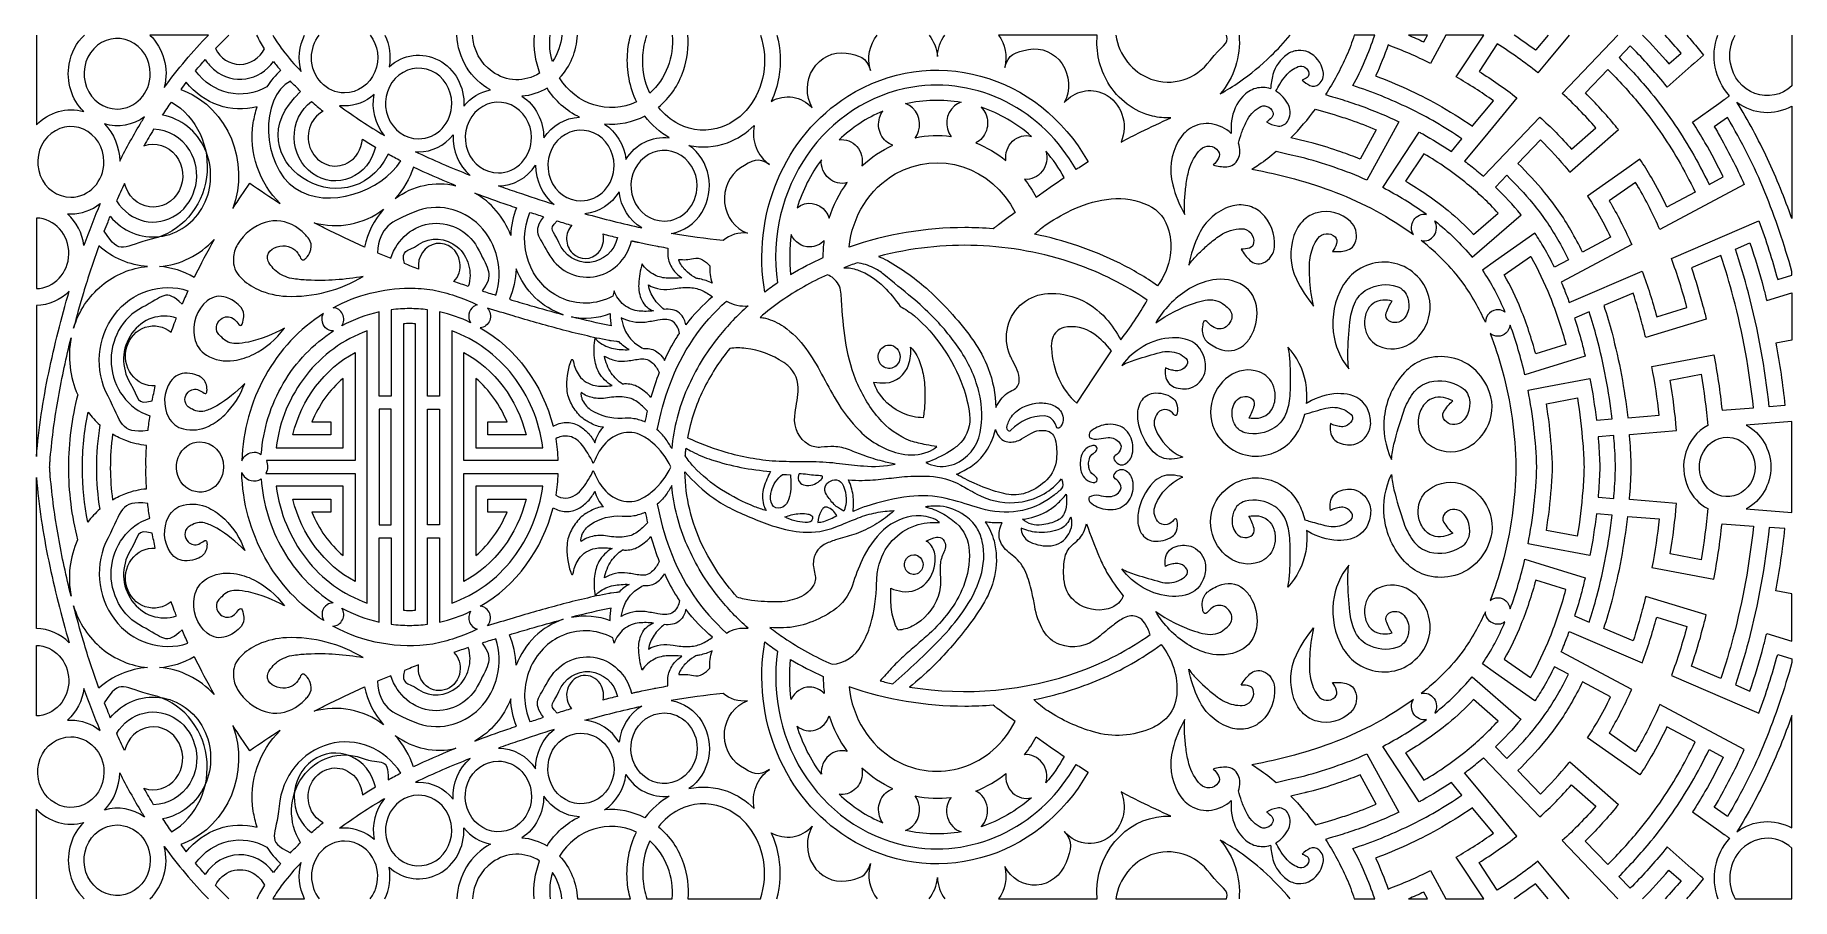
# Model space of a CAD drawing. Header units: millimetres. Extents: x -1202 to 1200, y -590 to 590.
import ezdxf

# ---------------------------------------------------------------- set-up
doc = ezdxf.new("R2010")
doc.units = ezdxf.units.MM
doc.header["$MEASUREMENT"] = 0
doc.layers.add('Layer 1', color=7, linetype='Continuous')

msp = doc.modelspace()

# ---------------------------------------------------------------- linework, layer by layer
at = {"layer": 'Layer 1', "color": 250, "lineweight": 20}
for points, knots in [([(-1200.0499, 467.2301), (-1183.028, 485.0635), (-1158.4262, 491.9962), (-1135.3512, 485.4634), (-1151.9762, 502.1096), (-1159.472, 526.6344), (-1155.2356, 550.5052), (-1152.4919, 565.937), (-1145.0926, 579.717), (-1134.484, 589.9734)], [0, 0, 0, 0, 0.333333333, 0.333333333, 0.333333333, 0.666666667, 0.666666667, 0.666666667, 1, 1, 1, 1]), ([(-1089.5903, 489.0694), (-1107.9099, 489.0694), (-1124.4204, 500.8208), (-1131.4353, 518.8382), (-1138.4426, 536.862), (-1134.565, 557.603), (-1121.6114, 571.3923), (-1108.6656, 585.1879), (-1089.1857, 589.3145), (-1072.2629, 581.8485), (-1055.3402, 574.3825), (-1044.3103, 556.7968), (-1044.3103, 537.2937), (-1044.3103, 510.6612), (-1064.584, 489.0694), (-1089.5903, 489.0694)], [0, 0, 0, 0, 0.2, 0.2, 0.2, 0.4, 0.4, 0.4, 0.6, 0.6, 0.6, 0.8, 0.8, 0.8, 1, 1, 1, 1]), ([(-1044.7767, 589.9734), (-1044.7767, 589.9734), (-964.8264, 589.9734), (-964.8264, 589.9734), (-986.5937, 567.7465), (-1006.7727, 543.8082), (-1025.1968, 518.3621), (-1018.4052, 544.9063), (-1026.6077, 572.3731), (-1044.7767, 589.9734)], [0, 0, 0, 0, 0.333333333, 0.333333333, 0.333333333, 0.666666667, 0.666666667, 0.666666667, 1, 1, 1, 1]), ([(-936.7733, 589.9734), (-937.4539, 589.3306), (-938.131, 588.6835), (-938.8045, 588.0321), (-944.3844, 582.6357), (-949.8726, 577.1441), (-955.277, 571.551), (-948.6667, 558.3839), (-935.797, 550.1497), (-921.7749, 550.1116), (-907.7604, 550.0735), (-894.8527, 558.2315), (-888.1737, 571.3605), (-891.9845, 577.3434), (-895.4674, 583.5614), (-898.5975, 589.9734)], [0, 0, 0, 0, 0.2, 0.2, 0.2, 0.4, 0.4, 0.4, 0.6, 0.6, 0.6, 0.8, 0.8, 0.8, 1, 1, 1, 1]), ([(-876.7361, 589.9734), (-872.7519, 582.8901), (-868.2812, 576.1226), (-863.3582, 569.7289), (-855.4426, 559.4441), (-847.0003, 549.6291), (-838.0695, 540.3347), (-842.6735, 557.0902), (-840.8818, 574.866), (-833.4737, 589.9734)], [0, 0, 0, 0, 0.333333333, 0.333333333, 0.333333333, 0.666666667, 0.666666667, 0.666666667, 1, 1, 1, 1]), ([(-743.7288, 589.9734), (-733.1538, 576.3209), (-730.0541, 556.9597), (-737.2582, 539.6872), (-744.6166, 522.349), (-760.776, 511.1627), (-778.6452, 511.0294), (-803.6516, 511.0294), (-823.9329, 532.6211), (-823.9329, 559.2537), (-823.8594, 570.6992), (-820.0253, 581.4864), (-813.4404, 589.9734)], [0, 0, 0, 0, 0.25, 0.25, 0.25, 0.5, 0.5, 0.5, 0.75, 0.75, 0.75, 1, 1, 1, 1]), ([(-723.7889, 589.9734), (-717.3456, 576.8631), (-715.1177, 561.6821), (-717.7325, 546.8357), (-698.8633, 563.9644), (-672.2311, 567.4815), (-650.0109, 555.781), (-627.7832, 544.0804), (-614.2419, 519.4096), (-615.5624, 493.05), (-606.1889, 504.6871), (-593.3117, 512.4959), (-579.1293, 515.1306), (-606.3167, 529.5516), (-623.6876, 558.3472), (-625.2488, 589.9734)], [0, 0, 0, 0, 0.2, 0.2, 0.2, 0.4, 0.4, 0.4, 0.6, 0.6, 0.6, 0.8, 0.8, 0.8, 1, 1, 1, 1]), ([(-519.4117, 589.9734), (-520.8472, 572.3168), (-518.3403, 554.4815), (-512.0184, 537.9476), (-532.2616, 525.371), (-557.4664, 526.2344), (-576.9081, 540.1633), (-592.8246, 551.5614), (-602.5792, 570.0787), (-603.7805, 589.9734)], [0, 0, 0, 0, 0.333333333, 0.333333333, 0.333333333, 0.666666667, 0.666666667, 0.666666667, 1, 1, 1, 1]), ([(-481.841, 589.9734), (-482.6282, 577.0356), (-487.029, 564.5317), (-494.6224, 554.143), (-497.9608, 565.7805), (-499.0226, 577.9726), (-497.7948, 589.9734)], [0, 0, 0, 0, 0.5, 0.5, 0.5, 1, 1, 1, 1]), ([(-387.9907, 589.9734), (-390.2575, 581.5702), (-391.6995, 572.9261), (-392.2844, 564.1802), (-393.8721, 541.5727), (-389.5365, 518.9398), (-379.7737, 498.7892), (-417.5732, 480.8289), (-462.0287, 494.7134), (-484.7298, 531.5736), (-469.944, 547.2348), (-461.3373, 568.109), (-460.3168, 589.9734)], [0, 0, 0, 0, 0.25, 0.25, 0.25, 0.5, 0.5, 0.5, 0.75, 0.75, 0.75, 1, 1, 1, 1]), ([(-330.9249, 589.9734), (-328.0123, 560.1343), (-339.2248, 530.3096), (-361.4083, 510.8707), (-368.8277, 526.882), (-372.0795, 544.7153), (-370.8276, 562.5105), (-370.2042, 571.9108), (-368.3718, 581.1485), (-365.3985, 589.9734)], [0, 0, 0, 0, 0.333333333, 0.333333333, 0.333333333, 0.666666667, 0.666666667, 0.666666667, 1, 1, 1, 1]), ([(-210.1766, 589.9734), (-204.4202, 573.0294), (-202.994, 554.6586), (-206.18, 536.7795), (-209.0271, 520.146), (-215.8589, 504.5792), (-226.0033, 491.5772), (-235.6594, 479.2608), (-248.2618, 469.9473), (-262.4746, 464.6272), (-281.9927, 457.4913), (-303.3732, 458.8817), (-321.9295, 468.4935), (-332.593, 474.0168), (-342.0429, 481.8764), (-349.6532, 491.5581), (-334.0357, 504.4586), (-322.1661, 521.803), (-315.4108, 541.5854), (-310.1115, 557.1064), (-308.0473, 573.6181), (-309.3054, 589.9734)], [0, 0, 0, 0, 0.142857143, 0.142857143, 0.142857143, 0.285714286, 0.285714286, 0.285714286, 0.428571429, 0.428571429, 0.428571429, 0.571428571, 0.571428571, 0.571428571, 0.714285714, 0.714285714, 0.714285714, 0.857142857, 0.857142857, 0.857142857, 1, 1, 1, 1]), ([(-204.2259, 238.9901), (-198.5239, 243.2945), (-192.7227, 247.4402), (-186.8222, 251.4271), (-205.119, 379.7395), (-122.2761, 499.5574), (-1.7789, 519.0477), (41.7226, 526.082), (86.2011, 519.0223), (125.886, 498.7829), (165.5251, 478.5624), (198.7218, 446.3939), (221.3389, 406.2578), (226.7661, 409.8257), (232.2161, 413.3429), (237.6967, 416.8219), (170.2119, 538.1762), (23.1282, 578.2996), (-90.8351, 506.4393), (-133.245, 479.6925), (-166.8386, 439.5945), (-186.9673, 391.6749), (-207.0731, 343.8062), (-213.0957, 290.5728), (-204.2259, 238.9901)], [0, 0, 0, 0, 0.125, 0.125, 0.125, 0.25, 0.25, 0.25, 0.375, 0.375, 0.375, 0.5, 0.5, 0.5, 0.625, 0.625, 0.625, 0.75, 0.75, 0.75, 0.875, 0.875, 0.875, 1, 1, 1, 1]), ([(-187.5674, 589.9734), (-182.5279, 571.38), (-181.6278, 551.7219), (-185.0285, 532.5767), (-187.0055, 521.092), (-190.5243, 509.9692), (-195.486, 499.5574), (-176.9755, 510.2104), (-154.076, 506.5473), (-139.3211, 490.5741), (-148.6107, 506.9663), (-148.2061, 527.5994), (-138.2829, 543.5662), (-128.3522, 559.533), (-110.6814, 567.9831), (-92.8808, 565.2785), (-75.0802, 562.5677), (-64.9357, 560.1107), (-59.6078, 541.8203), (-64.8137, 558.9809), (-60.8712, 577.1092), (-50.45, 589.9734)], [0, 0, 0, 0, 0.142857143, 0.142857143, 0.142857143, 0.285714286, 0.285714286, 0.285714286, 0.428571429, 0.428571429, 0.428571429, 0.571428571, 0.571428571, 0.571428571, 0.714285714, 0.714285714, 0.714285714, 0.857142857, 0.857142857, 0.857142857, 1, 1, 1, 1]), ([(20.3431, 589.9734), (26.838, 581.9786), (30.9369, 571.8669), (31.7537, 560.9488), (32.1584, 571.6683), (35.7412, 581.7764), (41.7406, 589.9734)], [0, 0, 0, 0, 0.5, 0.5, 0.5, 1, 1, 1, 1]), ([(115.5204, 589.9734), (115.5204, 589.9734), (250.2993, 589.9734), (250.2993, 589.9734), (248.3685, 567.3437), (253.4633, 544.526), (265.0006, 525.117), (278.8243, 501.8747), (300.7468, 485.4317), (325.9515, 479.4005), (334.1342, 477.4387), (342.5308, 476.6198), (350.9196, 476.9499), (337.1342, 470.7282), (323.4174, 464.3224), (309.7692, 457.7453), (300.701, 453.2377), (291.7244, 448.5334), (282.8317, 443.6322), (293.5945, 468.7221), (283.2134, 498.3512), (259.6575, 509.8105), (240.9943, 518.7303), (219.0565, 513.8672), (205.2863, 497.7607), (213.9728, 514.5275), (212.8127, 535.1225), (202.3093, 550.664), (191.8061, 566.2054), (173.8376, 573.919), (156.1439, 570.4717), (138.4578, 567.0308), (128.4126, 564.1421), (123.7564, 545.6485), (127.8478, 561.361), (124.4702, 577.7163), (115.5204, 589.9734)], [0, 0, 0, 0, 0.083333333, 0.083333333, 0.083333333, 0.166666667, 0.166666667, 0.166666667, 0.25, 0.25, 0.25, 0.333333333, 0.333333333, 0.333333333, 0.416666667, 0.416666667, 0.416666667, 0.5, 0.5, 0.5, 0.583333333, 0.583333333, 0.583333333, 0.666666667, 0.666666667, 0.666666667, 0.75, 0.75, 0.75, 0.833333333, 0.833333333, 0.833333333, 0.916666667, 0.916666667, 0.916666667, 1, 1, 1, 1]), ([(275.5606, 589.9734), (280.0539, 562.5662), (298.1597, 539.3899), (323.4555, 530.0563), (352.7745, 519.2382), (385.3071, 529.396), (404.5046, 555.3556), (419.7936, 576.0352), (431.2525, 576.5653), (426.8252, 589.9734)], [0, 0, 0, 0, 0.333333333, 0.333333333, 0.333333333, 0.666666667, 0.666666667, 0.666666667, 1, 1, 1, 1]), ([(418.5267, 509.8676), (427.4575, 514.8957), (436.1899, 520.3238), (444.7008, 526.1201), (459.9367, 536.6081), (474.3099, 548.4546), (487.668, 561.5265), (496.9258, 570.5868), (505.7945, 580.0777), (514.2538, 589.9734)], [0, 0, 0, 0, 0.333333333, 0.333333333, 0.333333333, 0.666666667, 0.666666667, 0.666666667, 1, 1, 1, 1]), ([(601.5513, 589.9734), (601.5513, 589.9734), (629.5849, 589.9734), (629.5849, 589.9734), (621.7046, 566.0986), (611.7766, 543.0372), (599.9291, 521.0793), (626.1033, 512.4515), (651.7507, 502.1032), (676.7265, 490.0979), (701.7175, 478.0926), (725.8155, 464.0939), (748.8294, 448.2223), (748.8294, 448.2223), (734.3951, 430.8588), (734.3951, 430.8588), (721.6858, 439.512), (708.6179, 447.543), (695.2293, 454.9392), (693.6187, 455.828), (692.008, 456.7104), (690.3898, 457.5865), (690.3898, 457.5865), (640.5223, 381.6187), (640.5223, 381.6187), (661.315, 371.0228), (681.3293, 358.7572), (700.3893, 344.9299), (693.7256, 346.3393), (686.9091, 343.4062), (683.0314, 337.4639), (679.1538, 331.5279), (678.9477, 323.7001), (682.5124, 317.5419), (649.6974, 341.4445), (614.1344, 360.7507), (576.6861, 374.978), (539.3217, 389.1672), (500.8582, 399.833), (461.7457, 406.8355), (465.0662, 408.6258), (468.295, 410.6129), (471.4017, 412.8032), (479.4623, 418.4599), (487.2711, 424.5101), (494.805, 430.9413), (494.805, 430.9413), (511.4835, 427.0559), (511.4835, 427.0559), (511.4835, 427.0559), (528.1696, 423.1769), (528.1696, 423.1769), (559.229, 415.4443), (589.6243, 404.9817), (619.0579, 391.9035), (619.0579, 391.9035), (662.4677, 471.7377), (662.4677, 471.7377), (643.1634, 480.8797), (623.424, 488.9425), (603.3258, 495.8879), (598.3414, 497.6211), (593.334, 499.2908), (588.3038, 500.9033), (587.2274, 501.2334), (586.1512, 501.5572), (585.0673, 501.881), (583.991, 502.2111), (582.9071, 502.5413), (581.8308, 502.865), (581.8308, 502.865), (575.3503, 504.8331), (575.3503, 504.8331), (574.274, 505.1569), (573.1977, 505.487), (572.1138, 505.8172), (571.0376, 506.1409), (569.9537, 506.4711), (568.8773, 506.7949), (568.8773, 506.7949), (562.3968, 508.7629), (562.3968, 508.7629), (573.3428, 525.6503), (582.9758, 543.4519), (591.2197, 561.9963), (595.2518, 571.0711), (598.7014, 580.4166), (601.5513, 589.9734)], [0, 0, 0, 0, 0.034482759, 0.034482759, 0.034482759, 0.068965517, 0.068965517, 0.068965517, 0.103448276, 0.103448276, 0.103448276, 0.137931034, 0.137931034, 0.137931034, 0.172413793, 0.172413793, 0.172413793, 0.206896552, 0.206896552, 0.206896552, 0.24137931, 0.24137931, 0.24137931, 0.275862069, 0.275862069, 0.275862069, 0.310344828, 0.310344828, 0.310344828, 0.344827586, 0.344827586, 0.344827586, 0.379310345, 0.379310345, 0.379310345, 0.413793103, 0.413793103, 0.413793103, 0.448275862, 0.448275862, 0.448275862, 0.482758621, 0.482758621, 0.482758621, 0.517241379, 0.517241379, 0.517241379, 0.551724138, 0.551724138, 0.551724138, 0.586206897, 0.586206897, 0.586206897, 0.620689655, 0.620689655, 0.620689655, 0.655172414, 0.655172414, 0.655172414, 0.689655172, 0.689655172, 0.689655172, 0.724137931, 0.724137931, 0.724137931, 0.75862069, 0.75862069, 0.75862069, 0.793103448, 0.793103448, 0.793103448, 0.827586207, 0.827586207, 0.827586207, 0.862068966, 0.862068966, 0.862068966, 0.896551724, 0.896551724, 0.896551724, 0.931034483, 0.931034483, 0.931034483, 0.965517241, 0.965517241, 0.965517241, 1, 1, 1, 1]), ([(726.7499, 589.9734), (726.7499, 589.9734), (778.8887, 589.9734), (778.8887, 589.9734), (778.8887, 589.9734), (740.784, 532.9767), (740.784, 532.9767), (758.3709, 522.9839), (775.4693, 512.0515), (792.0179, 500.2177), (792.0179, 500.2177), (763.8973, 466.3667), (763.8973, 466.3667), (763.8973, 466.3667), (763.218, 465.5731), (763.218, 465.5731), (747.6539, 476.4547), (731.5785, 486.4856), (715.0527, 495.6149), (687.9015, 510.6167), (659.7961, 523.5553), (630.9274, 534.3289), (637.2782, 548.0737), (642.9421, 562.1677), (647.9036, 576.5474), (667.5514, 569.1131), (686.871, 560.7393), (705.8012, 551.4448), (705.8012, 551.4448), (726.7499, 589.9734), (726.7499, 589.9734)], [0, 0, 0, 0, 0.1, 0.1, 0.1, 0.2, 0.2, 0.2, 0.3, 0.3, 0.3, 0.4, 0.4, 0.4, 0.5, 0.5, 0.5, 0.6, 0.6, 0.6, 0.7, 0.7, 0.7, 0.8, 0.8, 0.8, 0.9, 0.9, 0.9, 1, 1, 1, 1]), ([(675.6703, 589.9734), (675.6703, 589.9734), (701.8887, 589.9734), (701.8887, 589.9734), (701.8887, 589.9734), (696.8704, 580.7438), (696.8704, 580.7438), (689.8496, 583.9415), (682.7818, 587.0182), (675.6703, 589.9734)], [0, 0, 0, 0, 0.333333333, 0.333333333, 0.333333333, 0.666666667, 0.666666667, 0.666666667, 1, 1, 1, 1]), ([(895.2962, 589.9734), (895.2962, 589.9734), (866.1437, 554.8795), (866.1437, 554.8795), (866.1437, 554.8795), (852.7094, 538.7031), (852.7094, 538.7031), (834.8629, 552.7908), (816.3525, 565.9007), (797.2466, 577.9822), (797.2466, 577.9822), (772.2251, 540.4998), (772.2251, 540.4998), (790.0792, 529.3579), (807.3912, 517.2574), (824.085, 504.2427), (824.085, 504.2427), (780.0109, 451.1871), (780.0109, 451.1871), (780.0109, 451.1871), (752.4399, 417.9901), (752.4399, 417.9901), (758.142, 413.7238), (763.7676, 409.3369), (769.3017, 404.823), (772.332, 402.347), (775.3241, 399.833), (778.2935, 397.2808), (778.2935, 397.2808), (855.358, 478.0419), (855.358, 478.0419), (870.487, 464.3732), (884.8755, 449.8031), (898.4625, 434.4077), (898.4625, 434.4077), (931.8348, 463.5035), (931.8348, 463.5035), (917.4233, 479.9909), (902.1646, 495.6212), (886.135, 510.312), (886.135, 510.312), (962.1401, 589.9734), (962.1401, 589.9734)], [0, 0, 0, 0, 0.071428571, 0.071428571, 0.071428571, 0.142857143, 0.142857143, 0.142857143, 0.214285714, 0.214285714, 0.214285714, 0.285714286, 0.285714286, 0.285714286, 0.357142857, 0.357142857, 0.357142857, 0.428571429, 0.428571429, 0.428571429, 0.5, 0.5, 0.5, 0.571428571, 0.571428571, 0.571428571, 0.642857143, 0.642857143, 0.642857143, 0.714285714, 0.714285714, 0.714285714, 0.785714286, 0.785714286, 0.785714286, 0.857142857, 0.857142857, 0.857142857, 0.928571429, 0.928571429, 0.928571429, 1, 1, 1, 1]), ([(866.5727, 589.9734), (866.5727, 589.9734), (850.0301, 570.0591), (850.0301, 570.0591), (850.0301, 570.0591), (849.4728, 569.3925), (849.4728, 569.3925)], [0, 0, 0, 0, 0.5, 0.5, 0.5, 1, 1, 1, 1]), ([(1056.4327, 589.9734), (1061.6505, 584.0337), (1066.7835, 578.0082), (1071.8273, 571.9002), (1074.3081, 568.9036), (1076.7583, 565.888), (1079.1856, 562.8534), (1079.1856, 562.8534), (1075.0102, 559.114), (1075.0102, 559.114), (1075.0102, 559.114), (1070.8426, 555.3747), (1070.8426, 555.3747), (1070.8426, 555.3747), (1066.6673, 551.6353), (1066.6673, 551.6353), (1065.9725, 551.0131), (1065.278, 550.391), (1064.5834, 549.7688), (1064.5834, 549.7688), (1062.4919, 547.9023), (1062.4919, 547.9023), (1062.4919, 547.9023), (1029.4173, 519.0668), (1029.4173, 519.0668), (1027.4175, 521.5681), (1025.3947, 524.0505), (1023.3566, 526.5137), (1009.281, 543.5598), (994.4573, 559.8885), (978.9391, 575.4491), (978.9391, 575.4491), (963.6193, 559.3362), (963.6193, 559.3362), (978.8704, 544.0804), (993.4269, 528.0565), (1007.2429, 511.3214), (1027.8678, 486.4157), (1046.4546, 459.6816), (1062.8049, 431.4047), (1071.3616, 416.5807), (1079.3918, 401.4138), (1086.8646, 385.9294), (1086.8646, 385.9294), (1106.0926, 396.2142), (1106.0926, 396.2142), (1098.3373, 412.2826), (1090.0094, 428.0336), (1081.1169, 443.4291), (1075.6744, 452.8378), (1069.9953, 462.0941), (1064.0719, 471.1726), (1064.0719, 471.1726), (1100.07, 496.5418), (1100.07, 496.5418), (1100.07, 496.5418), (1107.4436, 501.8493), (1107.4436, 501.8493), (1107.7566, 502.0715), (1108.062, 502.2937), (1108.3673, 502.5159), (1108.3673, 502.5159), (1109.2909, 503.1761), (1109.2909, 503.1761), (1109.5962, 503.3983), (1109.9016, 503.6205), (1110.2068, 503.8427), (1110.2068, 503.8427), (1111.1305, 504.503), (1111.1305, 504.503), (1111.4358, 504.7252), (1111.7487, 504.9474), (1112.0541, 505.1696), (1112.0541, 505.1696), (1112.9777, 505.8299), (1112.9777, 505.8299), (1113.283, 506.0521), (1113.5884, 506.2743), (1113.8937, 506.4965), (1113.8937, 506.4965), (1114.8173, 507.1567), (1114.8173, 507.1567), (1094.3307, 529.284), (1088.3969, 561.7961), (1098.5438, 589.9734)], [0, 0, 0, 0, 0.035714286, 0.035714286, 0.035714286, 0.071428571, 0.071428571, 0.071428571, 0.107142857, 0.107142857, 0.107142857, 0.142857143, 0.142857143, 0.142857143, 0.178571429, 0.178571429, 0.178571429, 0.214285714, 0.214285714, 0.214285714, 0.25, 0.25, 0.25, 0.285714286, 0.285714286, 0.285714286, 0.321428571, 0.321428571, 0.321428571, 0.357142857, 0.357142857, 0.357142857, 0.392857143, 0.392857143, 0.392857143, 0.428571429, 0.428571429, 0.428571429, 0.464285714, 0.464285714, 0.464285714, 0.5, 0.5, 0.5, 0.535714286, 0.535714286, 0.535714286, 0.571428571, 0.571428571, 0.571428571, 0.607142857, 0.607142857, 0.607142857, 0.642857143, 0.642857143, 0.642857143, 0.678571429, 0.678571429, 0.678571429, 0.714285714, 0.714285714, 0.714285714, 0.75, 0.75, 0.75, 0.785714286, 0.785714286, 0.785714286, 0.821428571, 0.821428571, 0.821428571, 0.857142857, 0.857142857, 0.857142857, 0.892857143, 0.892857143, 0.892857143, 0.928571429, 0.928571429, 0.928571429, 0.964285714, 0.964285714, 0.964285714, 1, 1, 1, 1]), ([(1031.8447, 550.7782), (1031.8447, 550.7782), (1048.5079, 565.3166), (1048.5079, 565.3166), (1041.3673, 573.7077), (1034.054, 581.9288), (1026.5738, 589.9734)], [0, 0, 0, 0, 0.5, 0.5, 0.5, 1, 1, 1, 1]), ([(1199.9501, 589.9734), (1199.9501, 589.9734), (1199.9501, 520.546), (1199.9501, 520.546), (1186.0653, 507.7852), (1166.8374, 503.8872), (1149.5177, 510.312), (1132.1981, 516.7368), (1119.4125, 532.5132), (1115.9775, 551.7051), (1113.5875, 565.0544), (1115.9773, 578.6425), (1122.3286, 589.9734)], [0, 0, 0, 0, 0.25, 0.25, 0.25, 0.5, 0.5, 0.5, 0.75, 0.75, 0.75, 1, 1, 1, 1]), ([(-875.9911, 553.9907), (-885.1281, 541.0839), (-898.7075, 532.5767), (-913.7448, 530.3356), (-928.7745, 528.0945), (-944.0256, 532.3037), (-956.1395, 542.0362), (-961.2155, 546.112), (-965.6122, 551.0512), (-969.154, 556.6634), (-973.6576, 551.6607), (-978.0848, 546.5818), (-982.4281, 541.414), (-959.4141, 509.5311), (-918.0423, 500.2113), (-884.8762, 519.4477), (-879.5176, 527.72), (-873.2126, 535.2558), (-866.1062, 541.8711), (-869.5182, 545.8009), (-872.8157, 549.845), (-875.9911, 553.9907)], [0, 0, 0, 0, 0.142857143, 0.142857143, 0.142857143, 0.285714286, 0.285714286, 0.285714286, 0.428571429, 0.428571429, 0.428571429, 0.571428571, 0.571428571, 0.571428571, 0.714285714, 0.714285714, 0.714285714, 0.857142857, 0.857142857, 0.857142857, 1, 1, 1, 1]), ([(433.5106, 455.72), (433.129, 461.4402), (433.2892, 467.1857), (433.9915, 472.8677), (435.5562, 485.4507), (440.8918, 497.164), (449.2121, 506.2616), (454.0591, 511.5627), (460.1885, 515.3528), (466.921, 517.2066), (473.6612, 519.0668), (480.7523, 518.8636), (487.3932, 516.6226), (487.7138, 523.2061), (488.7748, 529.7325), (490.5381, 536.0557), (493.7058, 547.3944), (500.568, 557.1586), (509.8958, 563.5898), (514.3765, 566.6752), (519.4983, 568.5417), (524.811, 569.0306), (529.6809, 569.4813), (534.5815, 568.6243), (539.0698, 566.5483), (549.2982, 561.8185), (556.7712, 552.1368), (559.1603, 540.5315), (560.5114, 533.9607), (558.2061, 527.1422), (553.2216, 522.9966), (549.718, 520.0762), (544.9855, 519.4604), (540.9247, 521.384), (537.0393, 523.2251), (533.4365, 525.6884), (530.2611, 528.6977), (532.8029, 529.4151), (535.215, 530.5896), (537.3828, 532.1767), (539.1613, 533.4845), (540.0468, 535.7827), (539.6423, 538.0429), (539.0393, 541.4013), (537.1004, 544.3217), (534.3144, 546.0358), (531.5359, 547.7499), (528.1925, 548.0991), (525.1545, 546.9944), (518.4907, 544.5566), (512.5522, 540.2712), (507.957, 534.5765), (505.0335, 530.9514), (502.3314, 527.1232), (499.8734, 523.1236), (497.9346, 519.9746), (496.0721, 516.7686), (494.2935, 513.5117), (502.0107, 509.0931), (508.2394, 502.2111), (512.0865, 493.8309), (515.3229, 486.7839), (514.6513, 478.4164), (510.3308, 472.0614), (507.0791, 467.2746), (501.5375, 464.9002), (496.0797, 465.9477), (491.0037, 466.9317), (486.1108, 468.7728), (481.592, 471.4202), (484.3705, 472.9629), (486.8818, 475.0072), (489.0115, 477.4578), (490.7671, 479.483), (491.2251, 482.4224), (490.187, 484.9428), (488.6755, 488.6123), (485.7597, 491.4121), (482.1797, 492.631), (478.5922, 493.8563), (474.6916, 493.3802), (471.4627, 491.3296), (464.135, 486.6887), (458.1582, 479.9845), (454.1812, 471.9535), (451.6852, 466.9063), (449.4945, 461.6941), (447.6243, 456.3422), (446.0138, 451.7394), (444.5406, 447.0795), (443.1971, 442.3815), (444.7238, 438.6993), (445.4412, 434.6933), (445.2886, 430.6683), (445.113, 427.3099), (444.3268, 424.0213), (442.9757, 420.9739), (440.1133, 414.511), (434.0755, 410.3273), (427.3735, 410.1495), (421.1067, 409.9844), (414.8628, 410.8478), (408.8478, 412.7143), (411.8019, 415.3617), (414.3055, 418.536), (416.252, 422.0849), (417.8626, 425.0307), (417.6794, 428.7066), (415.794, 431.4492), (413.0461, 435.4361), (408.8325, 437.9819), (404.2069, 438.4263), (399.5887, 438.8771), (395.0089, 437.1947), (391.6274, 433.8045), (383.979, 426.1227), (378.4678, 416.3394), (375.6969, 405.534), (373.9566, 398.741), (372.6283, 391.84), (371.7277, 384.8629), (370.8651, 378.2539), (370.2239, 371.6132), (369.7889, 364.9535), (369.3538, 358.2874), (369.3996, 351.596), (369.911, 344.9363), (362.7205, 357.6462), (357.1789, 371.3403), (353.4462, 385.6374), (348.2022, 405.7372), (350.9349, 427.2527), (361.0184, 445.1432), (365.1021, 452.3934), (370.8346, 458.4309), (377.6815, 462.7035), (386.4139, 468.1443), (396.6271, 470.2457), (406.6418, 468.6713), (416.5574, 467.1095), (425.8622, 462.6274), (433.5106, 455.72)], [0, 0, 0, 0, 0.021276596, 0.021276596, 0.021276596, 0.042553191, 0.042553191, 0.042553191, 0.063829787, 0.063829787, 0.063829787, 0.085106383, 0.085106383, 0.085106383, 0.106382979, 0.106382979, 0.106382979, 0.127659574, 0.127659574, 0.127659574, 0.14893617, 0.14893617, 0.14893617, 0.170212766, 0.170212766, 0.170212766, 0.191489362, 0.191489362, 0.191489362, 0.212765957, 0.212765957, 0.212765957, 0.234042553, 0.234042553, 0.234042553, 0.255319149, 0.255319149, 0.255319149, 0.276595745, 0.276595745, 0.276595745, 0.29787234, 0.29787234, 0.29787234, 0.319148936, 0.319148936, 0.319148936, 0.340425532, 0.340425532, 0.340425532, 0.361702128, 0.361702128, 0.361702128, 0.382978723, 0.382978723, 0.382978723, 0.404255319, 0.404255319, 0.404255319, 0.425531915, 0.425531915, 0.425531915, 0.446808511, 0.446808511, 0.446808511, 0.468085106, 0.468085106, 0.468085106, 0.489361702, 0.489361702, 0.489361702, 0.510638298, 0.510638298, 0.510638298, 0.531914894, 0.531914894, 0.531914894, 0.553191489, 0.553191489, 0.553191489, 0.574468085, 0.574468085, 0.574468085, 0.595744681, 0.595744681, 0.595744681, 0.617021277, 0.617021277, 0.617021277, 0.638297872, 0.638297872, 0.638297872, 0.659574468, 0.659574468, 0.659574468, 0.680851064, 0.680851064, 0.680851064, 0.70212766, 0.70212766, 0.70212766, 0.723404255, 0.723404255, 0.723404255, 0.744680851, 0.744680851, 0.744680851, 0.765957447, 0.765957447, 0.765957447, 0.787234043, 0.787234043, 0.787234043, 0.808510638, 0.808510638, 0.808510638, 0.829787234, 0.829787234, 0.829787234, 0.85106383, 0.85106383, 0.85106383, 0.872340426, 0.872340426, 0.872340426, 0.893617021, 0.893617021, 0.893617021, 0.914893617, 0.914893617, 0.914893617, 0.936170213, 0.936170213, 0.936170213, 0.957446809, 0.957446809, 0.957446809, 0.978723404, 0.978723404, 0.978723404, 1, 1, 1, 1]), ([(-677.4904, 448.3493), (-695.8101, 448.3493), (-712.3206, 460.1006), (-719.3278, 478.118), (-726.3427, 496.1418), (-722.465, 516.8828), (-709.5192, 530.6784), (-696.5657, 544.4677), (-677.0859, 548.5943), (-660.1631, 541.1283), (-643.2404, 533.6687), (-632.2104, 516.0829), (-632.2104, 496.5735), (-632.2104, 469.941), (-652.4841, 448.3493), (-677.4904, 448.3493)], [0, 0, 0, 0, 0.2, 0.2, 0.2, 0.4, 0.4, 0.4, 0.6, 0.6, 0.6, 0.8, 0.8, 0.8, 1, 1, 1, 1]), ([(1067.6214, 375.6764), (1067.6214, 375.6764), (1029.1502, 355.1322), (1029.1502, 355.1322), (1022.5322, 368.8198), (1015.4257, 382.2345), (1007.8536, 395.3445), (1002.8921, 403.9215), (997.7015, 412.3334), (992.282, 420.5803), (992.282, 420.5803), (974.3287, 407.9465), (974.3287, 407.9465), (974.3287, 407.9465), (920.4691, 370.0007), (920.4691, 370.0007), (925.3771, 362.6299), (930.0562, 355.0941), (934.5064, 347.3995), (940.7885, 336.518), (946.6966, 325.3951), (952.2078, 314.0565), (952.2078, 314.0565), (913.7442, 293.5059), (913.7442, 293.5059), (908.7979, 303.6447), (903.5081, 313.593), (897.8901, 323.3318), (887.2953, 341.6413), (875.2501, 358.9541), (861.892, 375.0796), (850.4422, 388.9514), (838.2673, 402.1312), (825.436, 414.5555), (825.436, 414.5555), (856.1596, 446.7367), (856.1596, 446.7367), (869.5176, 433.6776), (882.2192, 419.8629), (894.188, 405.3563), (894.875, 404.5246), (895.5619, 403.6929), (896.2489, 402.8549), (896.2489, 402.8549), (962.8484, 460.945), (962.8484, 460.945), (961.4973, 462.621), (960.1386, 464.2844), (958.7722, 465.935), (945.7577, 481.6987), (932.018, 496.7577), (917.599, 511.0611), (917.599, 511.0611), (948.2538, 543.2678), (948.2538, 543.2678), (963.2377, 528.3167), (977.5346, 512.6039), (991.0988, 496.1799), (1010.9069, 472.2582), (1028.7608, 446.578), (1044.4623, 419.4249), (1052.7061, 405.1468), (1060.4386, 390.5385), (1067.6443, 375.6383)], [0, 0, 0, 0, 0.047619048, 0.047619048, 0.047619048, 0.095238095, 0.095238095, 0.095238095, 0.142857143, 0.142857143, 0.142857143, 0.19047619, 0.19047619, 0.19047619, 0.238095238, 0.238095238, 0.238095238, 0.285714286, 0.285714286, 0.285714286, 0.333333333, 0.333333333, 0.333333333, 0.380952381, 0.380952381, 0.380952381, 0.428571429, 0.428571429, 0.428571429, 0.476190476, 0.476190476, 0.476190476, 0.523809524, 0.523809524, 0.523809524, 0.571428571, 0.571428571, 0.571428571, 0.619047619, 0.619047619, 0.619047619, 0.666666667, 0.666666667, 0.666666667, 0.714285714, 0.714285714, 0.714285714, 0.761904762, 0.761904762, 0.761904762, 0.80952381, 0.80952381, 0.80952381, 0.857142857, 0.857142857, 0.857142857, 0.904761905, 0.904761905, 0.904761905, 0.952380952, 0.952380952, 0.952380952, 1, 1, 1, 1]), ([(-898.1045, 492.1612), (-900.5395, 485.0381), (-902.3409, 477.68), (-903.4858, 470.1949), (-909.5389, 429.1764), (-895.6313, 387.6944), (-866.5565, 360.0333), (-880.7465, 368.7691), (-894.6313, 378.0698), (-908.1726, 387.9039), (-916.1187, 376.4636), (-923.8511, 364.8646), (-931.3775, 353.107), (-908.0887, 417.2155), (-938.0107, 489.2917), (-998.2136, 514.0894), (-999.7096, 514.7116), (-1001.221, 515.2957), (-1002.7477, 515.848), (-1000.2439, 519.1747), (-997.7098, 522.476), (-995.145, 525.7455), (-971.4516, 495.7673), (-933.8124, 482.7462), (-898.1045, 492.1612)], [0, 0, 0, 0, 0.125, 0.125, 0.125, 0.25, 0.25, 0.25, 0.375, 0.375, 0.375, 0.5, 0.5, 0.5, 0.625, 0.625, 0.625, 0.75, 0.75, 0.75, 0.875, 0.875, 0.875, 1, 1, 1, 1]), ([(-701.8784, 418.1869), (-728.1136, 376.9651), (-801.3539, 350.2501), (-846.2141, 380.7489), (-892.7536, 412.3969), (-894.6619, 506.1282), (-852.7939, 527.2057), (-848.2369, 522.3998), (-843.5807, 517.7082), (-838.8252, 513.1371), (-936.7512, 421.6532), (-773.928, 318.2974), (-719.2058, 427.2654), (-713.4732, 424.1546), (-707.7026, 421.1326), (-701.8784, 418.1869)], [0, 0, 0, 0, 0.2, 0.2, 0.2, 0.4, 0.4, 0.4, 0.6, 0.6, 0.6, 0.8, 0.8, 0.8, 1, 1, 1, 1]), ([(-738.4107, 508.9915), (-741.9373, 488.9933), (-736.6704, 468.3729), (-724.1215, 453.0282), (-745.3647, 465.2113), (-765.8749, 478.7656), (-785.5609, 493.6214), (-783.2634, 493.3484), (-780.9581, 493.2088), (-778.6452, 493.2088), (-763.898, 493.2088), (-749.6315, 498.8019), (-738.4107, 508.9915)], [0, 0, 0, 0, 0.25, 0.25, 0.25, 0.5, 0.5, 0.5, 0.75, 0.75, 0.75, 1, 1, 1, 1]), ([(-457.5939, 477.8577), (-475.5777, 486.4665), (-490.928, 500.2748), (-501.9121, 517.7082), (-512.423, 511.3278), (-524.1246, 507.4869), (-536.1851, 506.452), (-517.6517, 494.2563), (-506.3927, 472.69), (-506.4615, 449.492), (-495.233, 466.5699), (-477.1501, 477.0642), (-457.5939, 477.8514)], [0, 0, 0, 0, 0.25, 0.25, 0.25, 0.5, 0.5, 0.5, 0.75, 0.75, 0.75, 1, 1, 1, 1]), ([(-1015.2737, 498.6051), (-980.7336, 478.2006), (-961.6964, 437.1312), (-967.4977, 395.5286), (-973.2988, 353.9259), (-1002.7171, 320.513), (-1041.3257, 311.6757), (-1079.9343, 302.8384), (-1085.873, 286.7002), (-1107.2076, 322.0938), (-1105.5436, 326.4554), (-1103.849, 330.8042), (-1102.1316, 335.1403), (-1101.1622, 337.5845), (-1100.1852, 340.0224), (-1099.1929, 342.4539), (-1082.2472, 322.1256), (-1057.0959, 311.8217), (-1031.7232, 314.8183), (-1006.3582, 317.8085), (-983.9319, 333.7309), (-971.5814, 357.5193), (-959.2232, 381.314), (-958.4905, 410.0162), (-969.612, 434.4902), (-980.7336, 458.9642), (-1002.3278, 476.1563), (-1027.5173, 480.6004), (-1023.5175, 486.676), (-1019.4262, 492.6882), (-1015.2507, 498.6305)], [0, 0, 0, 0, 0.1, 0.1, 0.1, 0.2, 0.2, 0.2, 0.3, 0.3, 0.3, 0.4, 0.4, 0.4, 0.5, 0.5, 0.5, 0.6, 0.6, 0.6, 0.7, 0.7, 0.7, 0.8, 0.8, 0.8, 0.9, 0.9, 0.9, 1, 1, 1, 1]), ([(-736.5254, 437.0296), (-740.7542, 417.8821), (-753.5321, 402.1629), (-770.722, 394.9635), (-787.912, 387.7705), (-807.3231, 390.0116), (-822.6582, 400.963), (-838.0009, 411.9208), (-847.3133, 430.1922), (-847.5881, 449.8602), (-847.8553, 469.5283), (-839.0465, 488.0854), (-824.0168, 499.513), (-818.7958, 494.9165), (-813.4907, 490.4344), (-808.1016, 486.0602), (-826.3984, 476.1754), (-833.7186, 452.3807), (-824.4672, 432.8776), (-820.0171, 423.5197), (-812.2541, 416.422), (-802.8959, 413.1461), (-793.53, 409.8765), (-783.332, 410.7018), (-774.5387, 415.4379), (-762.9897, 421.7485), (-755.3183, 433.9696), (-754.2649, 447.7525), (-748.4026, 444.083), (-742.4869, 440.5087), (-736.5178, 437.0233)], [0, 0, 0, 0, 0.1, 0.1, 0.1, 0.2, 0.2, 0.2, 0.3, 0.3, 0.3, 0.4, 0.4, 0.4, 0.5, 0.5, 0.5, 0.6, 0.6, 0.6, 0.7, 0.7, 0.7, 0.8, 0.8, 0.8, 0.9, 0.9, 0.9, 1, 1, 1, 1]), ([(-568.4734, 401.8391), (-586.793, 401.8391), (-603.3036, 413.5905), (-610.3108, 431.6079), (-617.3257, 449.6317), (-613.448, 470.3727), (-600.4946, 484.1683), (-587.5487, 497.9575), (-568.0689, 502.0842), (-551.1461, 494.6182), (-534.2234, 487.1522), (-523.1934, 469.5728), (-523.1934, 450.0634), (-523.1934, 437.2709), (-527.9641, 425.0053), (-536.4522, 415.9648), (-544.9479, 406.918), (-556.4664, 401.8391), (-568.4734, 401.8391)], [0, 0, 0, 0, 0.166666667, 0.166666667, 0.166666667, 0.333333333, 0.333333333, 0.333333333, 0.5, 0.5, 0.5, 0.666666667, 0.666666667, 0.666666667, 0.833333333, 0.833333333, 0.833333333, 1, 1, 1, 1]), ([(-71.4315, 411.2732), (-58.8216, 423.0753), (-44.4941, 432.6237), (-29.0217, 439.5564), (-36.1205, 441.9371), (-42.0362, 447.2192), (-45.4788, 454.2408), (-48.9213, 461.2688), (-49.6007, 469.4585), (-47.3642, 477.0197), (-46.3795, 480.3655), (-44.8452, 483.4953), (-42.8377, 486.276), (-64.8059, 477.0134), (-85.0721, 463.713), (-102.7124, 446.978), (-93.6747, 448.2985), (-84.5987, 444.8575), (-78.3778, 437.7597), (-72.1568, 430.6556), (-69.5691, 420.7771), (-71.4315, 411.2669)], [0, 0, 0, 0, 0.142857143, 0.142857143, 0.142857143, 0.285714286, 0.285714286, 0.285714286, 0.428571429, 0.428571429, 0.428571429, 0.571428571, 0.571428571, 0.571428571, 0.714285714, 0.714285714, 0.714285714, 0.857142857, 0.857142857, 0.857142857, 1, 1, 1, 1]), ([(-11.7172, 496.3831), (2.9766, 491.1582), (10.9074, 474.2327), (5.9994, 458.5833), (4.9536, 455.2629), (3.3659, 452.1585), (1.3126, 449.4158), (17.4873, 452.806), (34.0665, 453.4345), (50.4245, 451.2823), (40.8142, 464.2209), (42.8676, 483.0065), (55.012, 493.2469), (57.8057, 495.5959), (60.9811, 497.3608), (64.3855, 498.4464), (39.1274, 502.9095), (13.2967, 502.2111), (-11.7172, 496.3831)], [0, 0, 0, 0, 0.166666667, 0.166666667, 0.166666667, 0.333333333, 0.333333333, 0.333333333, 0.5, 0.5, 0.5, 0.666666667, 0.666666667, 0.666666667, 0.833333333, 0.833333333, 0.833333333, 1, 1, 1, 1]), ([(160.22, 451.7394), (151.1823, 454.2027), (141.595, 451.7204), (134.626, 445.1178), (127.6569, 438.5152), (124.2296, 428.6558), (125.4738, 418.809), (112.9248, 428.9542), (99.002, 437.0042), (84.1784, 442.699), (90.9337, 446.0193), (96.1777, 452.0569), (98.7501, 459.4911), (101.3225, 466.9254), (101.0095, 475.1469), (97.8952, 482.3399), (96.4067, 485.7745), (94.3151, 488.879), (91.7429, 491.4819), (116.7796, 483.1081), (140.0379, 469.6109), (160.22, 451.7394)], [0, 0, 0, 0, 0.142857143, 0.142857143, 0.142857143, 0.285714286, 0.285714286, 0.285714286, 0.428571429, 0.428571429, 0.428571429, 0.571428571, 0.571428571, 0.571428571, 0.714285714, 0.714285714, 0.714285714, 0.857142857, 0.857142857, 0.857142857, 1, 1, 1, 1]), ([(514.9795, 449.6698), (514.9795, 449.6698), (522.5744, 447.8223), (522.5744, 447.8223), (522.5744, 447.8223), (526.3682, 446.9018), (526.3682, 446.9018), (526.3682, 446.9018), (528.2688, 446.4383), (528.2688, 446.4383), (528.2688, 446.4383), (530.1694, 445.9812), (530.1694, 445.9812), (530.1694, 445.9812), (532.0702, 445.5178), (532.0702, 445.5178), (532.0702, 445.5178), (533.9709, 445.0543), (533.9709, 445.0543), (533.9709, 445.0543), (537.7645, 444.1338), (537.7645, 444.1338), (537.7645, 444.1338), (545.3595, 442.2863), (545.3595, 442.2863), (558.1528, 438.8009), (570.8391, 434.8775), (583.388, 430.5096), (592.273, 427.4432), (601.0741, 424.1292), (609.7988, 420.574), (609.7988, 420.574), (631.6067, 460.7101), (631.6067, 460.7101), (620.096, 465.5604), (608.4553, 470.0299), (596.6774, 474.093), (589.6167, 476.5499), (582.5102, 478.8799), (575.3732, 481.0765), (575.3732, 481.0765), (548.6189, 488.8917), (548.6189, 488.8917), (538.2988, 474.9818), (527.0552, 461.8719), (514.9795, 449.6698)], [0, 0, 0, 0, 0.066666667, 0.066666667, 0.066666667, 0.133333333, 0.133333333, 0.133333333, 0.2, 0.2, 0.2, 0.266666667, 0.266666667, 0.266666667, 0.333333333, 0.333333333, 0.333333333, 0.4, 0.4, 0.4, 0.466666667, 0.466666667, 0.466666667, 0.533333333, 0.533333333, 0.533333333, 0.6, 0.6, 0.6, 0.666666667, 0.666666667, 0.666666667, 0.733333333, 0.733333333, 0.733333333, 0.8, 0.8, 0.8, 0.866666667, 0.866666667, 0.866666667, 0.933333333, 0.933333333, 0.933333333, 1, 1, 1, 1]), ([(1124.8244, 498.2369), (1140.2281, 473.4581), (1154.1815, 447.689), (1166.6008, 421.0755), (1179.0123, 394.4684), (1190.149, 367.2073), (1199.9501, 339.3939), (1199.9501, 339.3939), (1199.9501, 493.0627), (1199.9501, 493.0627), (1175.9056, 479.9972), (1147.0827, 481.9844), (1124.8244, 498.2369)], [0, 0, 0, 0, 0.25, 0.25, 0.25, 0.5, 0.5, 0.5, 0.75, 0.75, 0.75, 1, 1, 1, 1]), ([(-1152.9074, 368.5976), (-1171.2271, 368.5976), (-1187.7377, 380.349), (-1194.7448, 398.3728), (-1201.7522, 416.3902), (-1197.8821, 437.1376), (-1184.9286, 450.9268), (-1171.9751, 464.7224), (-1152.503, 468.849), (-1135.5801, 461.383), (-1118.6574, 453.917), (-1107.6199, 436.3313), (-1107.6199, 416.8283), (-1107.6199, 390.1894), (-1127.8935, 368.604), (-1152.9074, 368.5976)], [0, 0, 0, 0, 0.2, 0.2, 0.2, 0.4, 0.4, 0.4, 0.6, 0.6, 0.6, 0.8, 0.8, 0.8, 1, 1, 1, 1]), ([(-1107.1465, 468.6586), (-1088.3155, 463.1924), (-1068.1792, 466.773), (-1052.035, 478.4672), (-1053.409, 476.2579), (-1054.7754, 474.0486), (-1056.1264, 471.8265), (-1066.7976, 454.2725), (-1076.797, 436.2742), (-1086.1096, 417.8694), (-1086.392, 437.1312), (-1093.9793, 455.4534), (-1107.1465, 468.6586)], [0, 0, 0, 0, 0.25, 0.25, 0.25, 0.5, 0.5, 0.5, 0.75, 0.75, 0.75, 1, 1, 1, 1]), ([(-1052.9358, 438.8517), (-1037.1885, 444.3496), (-1019.8842, 439.0422), (-1009.2969, 425.4688), (-998.7021, 411.8954), (-996.977, 392.805), (-1004.946, 377.327), (-1012.9074, 361.8427), (-1028.96, 353.1197), (-1045.4094, 355.3353), (-1061.8589, 357.551), (-1075.362, 370.2546), (-1079.4535, 387.3642), (-1083.1861, 379.4792), (-1086.8042, 371.5307), (-1090.3078, 363.5251), (-1072.408, 334.1944), (-1035.5932, 325.8395), (-1008.0222, 344.8474), (-980.4511, 363.8679), (-972.5813, 403.0898), (-990.4353, 432.4523), (-1001.3508, 450.1967), (-1019.8154, 461.0212), (-1039.7303, 461.3513), (-1044.2569, 453.9551), (-1048.6536, 446.4701), (-1052.9128, 438.8961)], [0, 0, 0, 0, 0.111111111, 0.111111111, 0.111111111, 0.222222222, 0.222222222, 0.222222222, 0.333333333, 0.333333333, 0.333333333, 0.444444444, 0.444444444, 0.444444444, 0.555555556, 0.555555556, 0.555555556, 0.666666667, 0.666666667, 0.666666667, 0.777777778, 0.777777778, 0.777777778, 0.888888889, 0.888888889, 0.888888889, 1, 1, 1, 1]), ([(-455.5025, 363.6203), (-473.8143, 363.6203), (-490.325, 375.3653), (-497.3399, 393.3891), (-504.3471, 411.4065), (-500.4694, 432.1539), (-487.5236, 445.9431), (-474.5701, 459.7387), (-455.0902, 463.8653), (-438.1675, 456.3993), (-421.2448, 448.9333), (-410.2148, 431.3476), (-410.2148, 411.8446), (-410.2148, 385.212), (-430.4885, 363.6203), (-455.5025, 363.6203)], [0, 0, 0, 0, 0.2, 0.2, 0.2, 0.4, 0.4, 0.4, 0.6, 0.6, 0.6, 0.8, 0.8, 0.8, 1, 1, 1, 1]), ([(-423.4507, 468.3919), (-407.2837, 457.9167), (-396.4445, 440.1976), (-393.979, 420.2184), (-381.0561, 441.0801), (-358.2711, 452.514), (-334.9364, 449.8348), (-347.7602, 457.1421), (-359.042, 467.192), (-368.0567, 479.3497), (-385.2467, 470.4108), (-404.3907, 466.6207), (-423.4507, 468.3856)], [0, 0, 0, 0, 0.25, 0.25, 0.25, 0.5, 0.5, 0.5, 0.75, 0.75, 0.75, 1, 1, 1, 1]), ([(-218.7518, 466.5), (-229.3314, 456.0692), (-241.804, 448.0636), (-255.4064, 442.9847), (-272.2833, 436.7947), (-290.4045, 435.5504), (-307.8844, 439.385), (-279.2753, 419.3296), (-271.3444, 378.3682), (-290.1754, 347.9011), (-299.8162, 332.3596), (-315.1512, 321.8589), (-332.4251, 318.9576), (-308.7851, 314.8754), (-285.0155, 311.7265), (-261.1618, 309.5235), (-251.6737, 317.2562), (-239.7737, 320.8432), (-227.8887, 319.5544), (-244.9032, 325.757), (-257.0474, 341.8381), (-259.0779, 360.865), (-261.116, 379.8919), (-252.6737, 398.468), (-237.3996, 408.575), (-222.1181, 418.6884), (-212.8744, 423.7419), (-197.753, 413.381), (-214.5001, 424.6625), (-222.8814, 445.8606), (-218.7518, 466.5)], [0, 0, 0, 0, 0.1, 0.1, 0.1, 0.2, 0.2, 0.2, 0.3, 0.3, 0.3, 0.4, 0.4, 0.4, 0.5, 0.5, 0.5, 0.6, 0.6, 0.6, 0.7, 0.7, 0.7, 0.8, 0.8, 0.8, 0.9, 0.9, 0.9, 1, 1, 1, 1]), ([(1111.9472, 477.4387), (1111.9472, 477.4387), (1093.9482, 464.7542), (1093.9482, 464.7542), (1095.7877, 461.6878), (1097.6122, 458.6023), (1099.4059, 455.5042), (1112.3976, 432.9983), (1124.2366, 409.7622), (1134.8697, 385.8977), (1134.8697, 385.8977), (1019.4713, 324.3286), (1019.4713, 324.3286), (1010.5099, 344.6061), (1000.5029, 364.3314), (989.4805, 383.4154), (988.4272, 385.2438), (987.3585, 387.0595), (986.2822, 388.8688), (986.2822, 388.8688), (950.3758, 363.5949), (950.3758, 363.5949), (951.2078, 362.1919), (952.0398, 360.7761), (952.8565, 359.3604), (963.2147, 341.4191), (972.5884, 322.8493), (980.939, 303.7526), (980.939, 303.7526), (884.7229, 252.3731), (884.7229, 252.3731), (886.1503, 249.04), (887.5395, 245.688), (888.883, 242.3168), (891.2035, 236.5332), (893.4323, 230.7052), (895.5696, 224.8454), (895.5696, 224.8454), (995.3581, 267.6606), (995.3581, 267.6606), (1002.8768, 247.1989), (1009.4795, 226.369), (1015.1432, 205.2408), (1015.1432, 205.2408), (1056.5074, 217.8873), (1056.5074, 217.8873), (1050.4239, 240.5456), (1043.3326, 262.8864), (1035.2567, 284.8273), (1035.2567, 284.8273), (1154.9983, 336.2259), (1154.9983, 336.2259), (1164.723, 309.9108), (1173.2492, 283.1195), (1180.5542, 255.9347), (1180.5542, 255.9347), (1199.9501, 261.9405), (1199.9501, 261.9405), (1199.9501, 261.9405), (1199.9501, 267.0003), (1199.9501, 267.0003), (1189.798, 303.9812), (1177.4551, 340.2446), (1162.9826, 375.5621), (1148.5101, 410.8986), (1131.4195, 444.9591), (1111.8861, 477.4133)], [0, 0, 0, 0, 0.045454545, 0.045454545, 0.045454545, 0.090909091, 0.090909091, 0.090909091, 0.136363636, 0.136363636, 0.136363636, 0.181818182, 0.181818182, 0.181818182, 0.227272727, 0.227272727, 0.227272727, 0.272727273, 0.272727273, 0.272727273, 0.318181818, 0.318181818, 0.318181818, 0.363636364, 0.363636364, 0.363636364, 0.409090909, 0.409090909, 0.409090909, 0.454545455, 0.454545455, 0.454545455, 0.5, 0.5, 0.5, 0.545454545, 0.545454545, 0.545454545, 0.590909091, 0.590909091, 0.590909091, 0.636363636, 0.636363636, 0.636363636, 0.681818182, 0.681818182, 0.681818182, 0.727272727, 0.727272727, 0.727272727, 0.772727273, 0.772727273, 0.772727273, 0.818181818, 0.818181818, 0.818181818, 0.863636364, 0.863636364, 0.863636364, 0.909090909, 0.909090909, 0.909090909, 0.954545455, 0.954545455, 0.954545455, 1, 1, 1, 1]), ([(-681.7956, 430.6873), (-657.2777, 418.9487), (-632.3631, 408.1751), (-607.0973, 398.3918), (-622.7223, 411.7494), (-631.386, 432.2745), (-630.409, 453.5869), (-642.2176, 438.985), (-659.3998, 430.5731), (-677.4981, 430.5286), (-678.933, 430.5286), (-680.3682, 430.5858), (-681.7956, 430.6873)], [0, 0, 0, 0, 0.25, 0.25, 0.25, 0.5, 0.5, 0.5, 0.75, 0.75, 0.75, 1, 1, 1, 1]), ([(-341.9819, 335.991), (-360.2939, 335.991), (-376.812, 347.7424), (-383.8193, 365.7598), (-390.8265, 383.7836), (-386.9565, 404.5246), (-374.003, 418.3202), (-361.0495, 432.1094), (-341.5696, 436.2361), (-324.6469, 428.7701), (-307.7242, 421.3041), (-296.6942, 403.7247), (-296.6942, 384.2153), (-296.6942, 357.5827), (-316.9679, 335.991), (-341.9819, 335.991)], [0, 0, 0, 0, 0.2, 0.2, 0.2, 0.4, 0.4, 0.4, 0.6, 0.6, 0.6, 0.8, 0.8, 0.8, 1, 1, 1, 1]), ([(138.0304, 347.59), (106.452, 410.3336), (33.0895, 433.9315), (-25.8233, 400.3028), (-60.9818, 379.9998), (-84.5759, 342.6571), (-88.9955, 300.3244), (-37.8991, 318.0053), (15.4874, 327.014), (69.2173, 327.014), (82.1632, 327.014), (95.109, 326.4998), (108.0168, 325.4777), (108.0168, 325.4777), (109.8869, 326.8553), (109.8869, 326.8553), (110.5128, 327.3188), (111.1388, 327.7822), (111.7646, 328.2393), (112.3905, 328.7028), (113.0165, 329.1599), (113.6424, 329.6233), (113.6424, 329.6233), (114.5736, 330.3153), (114.5736, 330.3153), (114.8866, 330.5439), (115.1995, 330.7788), (115.5125, 331.0073), (115.5125, 331.0073), (123.0159, 336.537), (123.0159, 336.537), (128.0157, 340.2256), (133.023, 343.9078), (138.0304, 347.59)], [0, 0, 0, 0, 0.090909091, 0.090909091, 0.090909091, 0.181818182, 0.181818182, 0.181818182, 0.272727273, 0.272727273, 0.272727273, 0.363636364, 0.363636364, 0.363636364, 0.454545455, 0.454545455, 0.454545455, 0.545454545, 0.545454545, 0.545454545, 0.636363636, 0.636363636, 0.636363636, 0.727272727, 0.727272727, 0.727272727, 0.818181818, 0.818181818, 0.818181818, 0.909090909, 0.909090909, 0.909090909, 1, 1, 1, 1]), ([(-684.4213, 409.6099), (-689.8561, 393.6049), (-698.3977, 378.9967), (-709.4811, 366.7438), (-685.3297, 384.6851), (-655.2397, 391.0528), (-626.4779, 384.3169), (-626.4779, 384.3169), (-630.4472, 385.904), (-630.4472, 385.904), (-648.6523, 393.2113), (-666.6437, 401.1154), (-684.3985, 409.6035)], [0, 0, 0, 0, 0.25, 0.25, 0.25, 0.5, 0.5, 0.5, 0.75, 0.75, 0.75, 1, 1, 1, 1]), ([(-517.5143, 412.4223), (-517.6059, 391.2115), (-508.2019, 371.2196), (-492.1951, 358.5985), (-509.0797, 363.8869), (-525.9108, 369.3912), (-542.6809, 375.105), (-551.2377, 378.019), (-559.7869, 380.9902), (-568.3131, 384.0185), (-548.0623, 384.1772), (-529.1397, 394.754), (-517.5143, 412.416)], [0, 0, 0, 0, 0.25, 0.25, 0.25, 0.5, 0.5, 0.5, 0.75, 0.75, 0.75, 1, 1, 1, 1]), ([(-159.9993, 354.1164), (-147.7404, 364.2044), (-130.123, 361.7919), (-120.6503, 348.7391), (-118.6886, 346.0346), (-117.1771, 342.9936), (-116.1848, 339.7431), (-110.5974, 357.3732), (-102.262, 373.8734), (-91.5297, 388.5578), (-100.3231, 386.0183), (-109.7348, 388.1832), (-116.765, 394.3731), (-123.7876, 400.5567), (-127.5583, 409.9971), (-126.8637, 419.6788), (-141.4048, 400.0552), (-152.618, 377.8667), (-159.9917, 354.1291)], [0, 0, 0, 0, 0.166666667, 0.166666667, 0.166666667, 0.333333333, 0.333333333, 0.333333333, 0.5, 0.5, 0.5, 0.666666667, 0.666666667, 0.666666667, 0.833333333, 0.833333333, 0.833333333, 1, 1, 1, 1]), ([(150.8541, 393.0272), (156.8462, 385.3834), (162.1894, 377.1747), (166.8075, 368.5088), (179.4862, 377.6381), (192.2641, 386.6087), (205.1489, 395.4079), (198.0118, 408.3465), (189.623, 420.4533), (180.1121, 431.5317), (182.8295, 422.0342), (180.9517, 411.7176), (175.0818, 403.9977), (169.2196, 396.2777), (160.1361, 392.1701), (150.8465, 393.0399)], [0, 0, 0, 0, 0.2, 0.2, 0.2, 0.4, 0.4, 0.4, 0.6, 0.6, 0.6, 0.8, 0.8, 0.8, 1, 1, 1, 1]), ([(671.8717, 390.3354), (692.2371, 378.6285), (711.7016, 365.2138), (730.0824, 350.231), (742.326, 340.2446), (753.9514, 329.4202), (764.8744, 317.8212), (764.8744, 317.8212), (798.3229, 346.9932), (798.3229, 346.9932), (785.1863, 361.2332), (771.1183, 374.4765), (756.2412, 386.6151), (737.4712, 401.9217), (717.6709, 415.7299), (696.9926, 427.932), (696.9926, 427.932), (671.8489, 390.3481), (671.8489, 390.3481)], [0, 0, 0, 0, 0.166666667, 0.166666667, 0.166666667, 0.333333333, 0.333333333, 0.333333333, 0.5, 0.5, 0.5, 0.666666667, 0.666666667, 0.666666667, 0.833333333, 0.833333333, 0.833333333, 1, 1, 1, 1]), ([(807.6659, 211.6973), (803.4142, 221.7155), (798.7504, 231.5305), (793.6819, 241.1106), (788.6059, 250.697), (782.9726, 259.928), (776.805, 268.7526), (776.805, 268.7526), (794.7658, 281.4308), (794.7658, 281.4308), (794.7658, 281.4308), (848.6485, 319.3957), (848.6485, 319.3957), (853.0681, 312.8756), (857.2587, 306.1905), (861.2203, 299.3467), (866.1895, 290.7379), (870.8687, 281.9514), (875.2578, 272.9935), (875.2578, 272.9935), (894.5162, 283.2338), (894.5162, 283.2338), (889.8371, 292.7885), (884.8449, 302.1718), (879.5476, 311.3519), (869.6015, 328.5377), (858.2968, 344.7902), (845.7479, 359.9254), (834.5576, 373.4924), (822.6423, 386.3611), (810.0628, 398.468), (810.0628, 398.468), (794.7277, 382.3424), (794.7277, 382.3424), (807.0324, 370.5721), (818.673, 358.0335), (829.5884, 344.8029), (829.5884, 344.8029), (829.68, 344.6887), (829.68, 344.6887), (829.68, 344.6887), (763.05, 286.5922), (763.05, 286.5922), (747.5623, 304.87), (730.4182, 321.4717), (711.8696, 336.1751), (715.2587, 329.9217), (714.8542, 322.1319), (710.8468, 316.3102), (706.8393, 310.4949), (699.9848, 307.7459), (693.3668, 309.3077), (703.9997, 300.9338), (714.1596, 291.8997), (723.7927, 282.2498), (733.4333, 272.5935), (742.3489, 262.15), (750.4553, 251.0081), (762.2562, 234.4001), (772.4617, 216.5604), (780.9117, 197.7748), (781.1712, 202.5934), (783.2245, 207.1009), (786.6137, 210.307), (789.9951, 213.513), (794.4453, 215.1573), (798.9641, 214.878), (802.0861, 214.6812), (805.0935, 213.5829), (807.6659, 211.6973)], [0, 0, 0, 0, 0.043478261, 0.043478261, 0.043478261, 0.086956522, 0.086956522, 0.086956522, 0.130434783, 0.130434783, 0.130434783, 0.173913043, 0.173913043, 0.173913043, 0.217391304, 0.217391304, 0.217391304, 0.260869565, 0.260869565, 0.260869565, 0.304347826, 0.304347826, 0.304347826, 0.347826087, 0.347826087, 0.347826087, 0.391304348, 0.391304348, 0.391304348, 0.434782609, 0.434782609, 0.434782609, 0.47826087, 0.47826087, 0.47826087, 0.52173913, 0.52173913, 0.52173913, 0.565217391, 0.565217391, 0.565217391, 0.608695652, 0.608695652, 0.608695652, 0.652173913, 0.652173913, 0.652173913, 0.695652174, 0.695652174, 0.695652174, 0.739130435, 0.739130435, 0.739130435, 0.782608696, 0.782608696, 0.782608696, 0.826086957, 0.826086957, 0.826086957, 0.869565217, 0.869565217, 0.869565217, 0.913043478, 0.913043478, 0.913043478, 0.956521739, 0.956521739, 0.956521739, 1, 1, 1, 1]), ([(-571.9618, 234.7619), (-561.3898, 268.1939), (-569.9466, 305.1176), (-593.9148, 329.4646), (-617.8905, 353.818), (-652.9268, 361.1824), (-683.7878, 348.3582), (-714.6411, 335.5339), (-731.4494, 327.9473), (-733.5942, 292.7441), (-727.5564, 290.1856), (-721.4957, 287.6652), (-715.412, 285.2019), (-707.0308, 311.809), (-684.5435, 330.5248), (-658.2777, 332.7596), (-632.0043, 334.9943), (-607.0133, 320.3226), (-594.7697, 295.4676), (-582.5261, 270.6191), (-573.9999, 262.3722), (-590.6554, 240.6217), (-584.4267, 238.641), (-578.1981, 236.6919), (-571.9618, 234.7683)], [0, 0, 0, 0, 0.125, 0.125, 0.125, 0.25, 0.25, 0.25, 0.375, 0.375, 0.375, 0.5, 0.5, 0.5, 0.625, 0.625, 0.625, 0.75, 0.75, 0.75, 0.875, 0.875, 0.875, 1, 1, 1, 1]), ([(-543.5893, 354.0085), (-548.3295, 342.1048), (-551.0316, 329.3948), (-551.5659, 316.4816), (-560.9013, 341.4001), (-578.3202, 361.9252), (-600.6625, 374.3114), (-585.6328, 368.6421), (-570.5191, 363.2203), (-555.3291, 358.0398), (-551.4056, 356.6812), (-547.4745, 355.3353), (-543.5435, 354.0021)], [0, 0, 0, 0, 0.25, 0.25, 0.25, 0.5, 0.5, 0.5, 0.75, 0.75, 0.75, 1, 1, 1, 1]), ([(-403.4976, 375.8478), (-400.9481, 355.2084), (-389.4754, 337.0322), (-372.4992, 326.7157), (-398.5131, 332.3659), (-424.3667, 338.8162), (-450.0294, 346.0536), (-431.0687, 347.9138), (-413.9322, 358.8779), (-403.4976, 375.8478)], [0, 0, 0, 0, 0.333333333, 0.333333333, 0.333333333, 0.666666667, 0.666666667, 0.666666667, 1, 1, 1, 1]), ([(164.716, 318.0625), (204.8512, 309.9172), (243.8873, 296.5723), (280.9693, 278.32), (298.9148, 269.4827), (316.2192, 259.236), (332.7222, 247.6497), (341.6988, 259.655), (347.6602, 273.895), (350.0571, 289.0238), (351.6677, 300.2037), (351.0876, 311.6186), (348.3472, 322.5509), (344.4162, 338.213), (334.0045, 351.1198), (320.0511, 357.6145), (304.1207, 365.0297), (286.6865, 368.0136), (269.3745, 366.274), (252.2456, 364.5599), (235.4603, 360.0714), (219.5985, 352.9673), (206.3702, 347.044), (193.6152, 339.9907), (181.4479, 331.8708), (175.4558, 327.8711), (169.8531, 323.2429), (164.716, 318.0625)], [0, 0, 0, 0, 0.111111111, 0.111111111, 0.111111111, 0.222222222, 0.222222222, 0.222222222, 0.333333333, 0.333333333, 0.333333333, 0.444444444, 0.444444444, 0.444444444, 0.555555556, 0.555555556, 0.555555556, 0.666666667, 0.666666667, 0.666666667, 0.777777778, 0.777777778, 0.777777778, 0.888888889, 0.888888889, 0.888888889, 1, 1, 1, 1]), ([(-1200.0499, 243.65), (-1200.0499, 243.65), (-1200.0499, 340.0795), (-1200.0499, 340.0795), (-1175.0437, 339.5082), (-1155.2126, 317.453), (-1155.747, 290.8268), (-1156.3042, 265.0196), (-1175.8146, 244.2468), (-1200.0499, 243.65)], [0, 0, 0, 0, 0.333333333, 0.333333333, 0.333333333, 0.666666667, 0.666666667, 0.666666667, 1, 1, 1, 1]), ([(-1134.9772, 302.5019), (-1128.1378, 321.8589), (-1120.7641, 340.9937), (-1112.8639, 359.8873), (-1124.4129, 350.6691), (-1138.4655, 345.6854), (-1152.8998, 345.6854), (-1154.4494, 345.6917), (-1155.9913, 345.7489), (-1157.5332, 345.8568), (-1145.3735, 334.753), (-1137.3663, 319.3703), (-1134.9772, 302.5019)], [0, 0, 0, 0, 0.25, 0.25, 0.25, 0.5, 0.5, 0.5, 0.75, 0.75, 0.75, 1, 1, 1, 1]), ([(-753.1963, 260.3787), (-785.1029, 241.1804), (-821.3834, 231.7908), (-857.9997, 233.2446), (-871.3425, 233.7779), (-884.4869, 236.857), (-896.8144, 242.3359), (-905.8063, 246.3292), (-914.0425, 252.0175), (-921.1414, 259.1217), (-927.7975, 265.7751), (-931.324, 275.2409), (-930.7668, 284.9416), (-930.3775, 291.7727), (-928.3547, 298.3817), (-924.8969, 304.1462), (-916.1569, 318.6973), (-902.7225, 329.344), (-887.1279, 334.0864), (-873.2737, 338.2956), (-858.3966, 336.2704), (-845.9851, 328.4869), (-840.7946, 325.2301), (-836.0009, 321.3003), (-831.7111, 316.7927), (-830.131, 315.123), (-828.6578, 313.3391), (-827.3144, 311.4535), (-824.4596, 307.4285), (-823.513, 302.2162), (-824.7649, 297.3532), (-825.7266, 293.5948), (-827.4517, 290.103), (-829.8257, 287.1319), (-830.7417, 285.9764), (-831.7722, 284.9289), (-832.8866, 283.9956), (-833.8026, 283.2275), (-834.9934, 282.9418), (-836.1231, 283.2021), (-837.2604, 283.4624), (-838.2298, 284.2496), (-838.7718, 285.3479), (-839.8863, 287.6334), (-841.1685, 289.8301), (-842.5959, 291.9124), (-844.9928, 295.4296), (-848.2445, 298.1849), (-852.0001, 299.899), (-861.6789, 304.305), (-872.8844, 302.3305), (-880.7084, 294.8328), (-884.2731, 291.4109), (-885.2654, 285.8812), (-883.1281, 281.3102), (-881.7923, 278.4406), (-880.0138, 275.8376), (-877.8689, 273.5966), (-875.8003, 270.473), (-873.1821, 267.7939), (-870.1747, 265.7052), (-863.4728, 261.0707), (-855.8777, 258.0868), (-847.9545, 256.9885), (-841.6495, 256.1124), (-835.3139, 255.522), (-828.9632, 255.2109), (-803.6058, 253.9729), (-778.2025, 255.7061), (-753.1963, 260.3787)], [0, 0, 0, 0, 0.043478261, 0.043478261, 0.043478261, 0.086956522, 0.086956522, 0.086956522, 0.130434783, 0.130434783, 0.130434783, 0.173913043, 0.173913043, 0.173913043, 0.217391304, 0.217391304, 0.217391304, 0.260869565, 0.260869565, 0.260869565, 0.304347826, 0.304347826, 0.304347826, 0.347826087, 0.347826087, 0.347826087, 0.391304348, 0.391304348, 0.391304348, 0.434782609, 0.434782609, 0.434782609, 0.47826087, 0.47826087, 0.47826087, 0.52173913, 0.52173913, 0.52173913, 0.565217391, 0.565217391, 0.565217391, 0.608695652, 0.608695652, 0.608695652, 0.652173913, 0.652173913, 0.652173913, 0.695652174, 0.695652174, 0.695652174, 0.739130435, 0.739130435, 0.739130435, 0.782608696, 0.782608696, 0.782608696, 0.826086957, 0.826086957, 0.826086957, 0.869565217, 0.869565217, 0.869565217, 0.913043478, 0.913043478, 0.913043478, 0.956521739, 0.956521739, 0.956521739, 1, 1, 1, 1]), ([(-751.5857, 300.5212), (-769.7068, 308.5268), (-787.6371, 317.0149), (-805.3614, 325.9729), (-810.3688, 328.5123), (-815.3608, 331.0962), (-820.3377, 333.7246), (-787.7211, 324.6523), (-752.9978, 331.3692), (-725.4649, 352.0912), (-738.3192, 337.6734), (-747.334, 319.8718), (-751.5857, 300.5148)], [0, 0, 0, 0, 0.25, 0.25, 0.25, 0.5, 0.5, 0.5, 0.75, 0.75, 0.75, 1, 1, 1, 1]), ([(-367.4766, 304.9081), (-367.4766, 304.9081), (-376.9417, 306.9523), (-376.9417, 306.9523), (-377.041, 306.9714), (-377.1402, 306.9968), (-377.2394, 307.0158), (-377.2394, 307.0158), (-377.5371, 307.0793), (-377.5371, 307.0793), (-377.6364, 307.1047), (-377.728, 307.1237), (-377.8272, 307.1428), (-377.8272, 307.1428), (-378.1249, 307.2063), (-378.1249, 307.2063), (-378.2241, 307.2317), (-378.3234, 307.2507), (-378.4226, 307.2698), (-378.4226, 307.2698), (-378.7203, 307.3333), (-378.7203, 307.3333), (-378.8195, 307.3586), (-378.9187, 307.3777), (-379.0103, 307.3967), (-379.0103, 307.3967), (-379.308, 307.4602), (-379.308, 307.4602), (-379.4073, 307.4856), (-379.5065, 307.5047), (-379.6057, 307.5237), (-379.6057, 307.5237), (-379.9034, 307.5872), (-379.9034, 307.5872), (-380.0027, 307.6126), (-380.1019, 307.6316), (-380.1935, 307.6507), (-380.1935, 307.6507), (-380.4912, 307.7205), (-380.4912, 307.7205), (-380.5904, 307.7396), (-380.6896, 307.7586), (-380.7889, 307.7777), (-380.7889, 307.7777), (-381.0866, 307.8475), (-381.0866, 307.8475), (-381.1858, 307.8665), (-381.2774, 307.8856), (-381.3766, 307.9046), (-381.3766, 307.9046), (-381.6743, 307.9745), (-381.6743, 307.9745), (-381.7735, 307.9935), (-381.8728, 308.0126), (-381.972, 308.0316), (-381.972, 308.0316), (-382.2697, 308.1014), (-382.2697, 308.1014), (-382.3689, 308.1205), (-382.4605, 308.1395), (-382.5597, 308.1649), (-382.5597, 308.1649), (-382.8574, 308.2284), (-382.8574, 308.2284), (-382.9567, 308.2475), (-383.0559, 308.2665), (-383.1551, 308.2919), (-383.1551, 308.2919), (-383.4528, 308.3554), (-383.4528, 308.3554), (-383.5521, 308.3744), (-383.6438, 308.3998), (-383.7429, 308.4189), (-383.7429, 308.4189), (-384.0406, 308.4824), (-384.0406, 308.4824), (-384.1398, 308.5014), (-384.239, 308.5268), (-384.3383, 308.5458), (-384.3383, 308.5458), (-384.636, 308.6093), (-384.636, 308.6093), (-384.7352, 308.6284), (-384.8269, 308.6538), (-384.926, 308.6728), (-384.926, 308.6728), (-385.2237, 308.7363), (-385.2237, 308.7363), (-385.3231, 308.7553), (-385.4222, 308.7807), (-385.5214, 308.7998), (-385.5214, 308.7998), (-385.8191, 308.8633), (-385.8191, 308.8633), (-385.9183, 308.8887), (-386.0099, 308.9077), (-386.1093, 308.9268), (-386.1093, 308.9268), (-386.407, 308.9902), (-386.407, 308.9902), (-392.7196, 282.8402), (-413.3215, 263.4007), (-438.4575, 259.8772), (-463.586, 256.3473), (-488.2182, 269.4446), (-500.6679, 292.9663), (-513.1252, 316.4816), (-522.5599, 320.8368), (-506.721, 341.9206), (-512.9115, 343.8824), (-519.0867, 345.8759), (-525.2543, 347.8947), (-544.0091, 303.5812), (-525.4986, 251.4589), (-483.8902, 231.4606), (-460.922, 220.5156), (-434.534, 221.2266), (-412.1155, 233.397), (-411.5429, 235.8285), (-410.9247, 238.2473), (-410.2529, 240.6471), (-407.4669, 233.143), (-402.8259, 226.5722), (-396.8262, 221.6329), (-390.8112, 216.681), (-383.5827, 213.6908), (-376.0029, 213.0115), (-369.4536, 212.4274), (-362.8663, 212.4846), (-356.3246, 213.1766), (-363.2707, 215.6335), (-369.0186, 220.9156), (-372.3314, 227.8673), (-375.5754, 234.6794), (-377.0333, 242.2978), (-376.5678, 249.9161), (-375.9877, 259.3439), (-374.4534, 268.6764), (-371.9879, 277.7486), (-367.6751, 271.1079), (-361.8052, 265.7877), (-354.9583, 262.3214), (-349.1951, 259.4962), (-342.9283, 258.017), (-336.5775, 257.9853), (-330.3031, 257.9535), (-324.0209, 258.0551), (-317.7542, 258.29), (-322.6088, 261.5913), (-326.8605, 265.8195), (-330.2726, 270.7651), (-333.7074, 275.7488), (-335.8829, 281.5959), (-336.5775, 287.7413), (-336.9974, 291.4934), (-337.0356, 295.2835), (-336.6844, 299.0419), (-340.6536, 299.7276), (-344.6229, 300.445), (-348.5845, 301.1814), (-349.3708, 301.3401), (-350.157, 301.4925), (-350.9432, 301.6512), (-350.9432, 301.6512), (-353.3095, 302.1147), (-353.3095, 302.1147), (-353.3095, 302.1147), (-358.0344, 303.0479), (-358.0344, 303.0479), (-358.0344, 303.0479), (-367.4766, 304.9081), (-367.4766, 304.9081)], [0, 0, 0, 0, 0.01754386, 0.01754386, 0.01754386, 0.035087719, 0.035087719, 0.035087719, 0.052631579, 0.052631579, 0.052631579, 0.070175439, 0.070175439, 0.070175439, 0.087719298, 0.087719298, 0.087719298, 0.105263158, 0.105263158, 0.105263158, 0.122807018, 0.122807018, 0.122807018, 0.140350877, 0.140350877, 0.140350877, 0.157894737, 0.157894737, 0.157894737, 0.175438596, 0.175438596, 0.175438596, 0.192982456, 0.192982456, 0.192982456, 0.210526316, 0.210526316, 0.210526316, 0.228070175, 0.228070175, 0.228070175, 0.245614035, 0.245614035, 0.245614035, 0.263157895, 0.263157895, 0.263157895, 0.280701754, 0.280701754, 0.280701754, 0.298245614, 0.298245614, 0.298245614, 0.315789474, 0.315789474, 0.315789474, 0.333333333, 0.333333333, 0.333333333, 0.350877193, 0.350877193, 0.350877193, 0.368421053, 0.368421053, 0.368421053, 0.385964912, 0.385964912, 0.385964912, 0.403508772, 0.403508772, 0.403508772, 0.421052632, 0.421052632, 0.421052632, 0.438596491, 0.438596491, 0.438596491, 0.456140351, 0.456140351, 0.456140351, 0.473684211, 0.473684211, 0.473684211, 0.49122807, 0.49122807, 0.49122807, 0.50877193, 0.50877193, 0.50877193, 0.526315789, 0.526315789, 0.526315789, 0.543859649, 0.543859649, 0.543859649, 0.561403509, 0.561403509, 0.561403509, 0.578947368, 0.578947368, 0.578947368, 0.596491228, 0.596491228, 0.596491228, 0.614035088, 0.614035088, 0.614035088, 0.631578947, 0.631578947, 0.631578947, 0.649122807, 0.649122807, 0.649122807, 0.666666667, 0.666666667, 0.666666667, 0.684210526, 0.684210526, 0.684210526, 0.701754386, 0.701754386, 0.701754386, 0.719298246, 0.719298246, 0.719298246, 0.736842105, 0.736842105, 0.736842105, 0.754385965, 0.754385965, 0.754385965, 0.771929825, 0.771929825, 0.771929825, 0.789473684, 0.789473684, 0.789473684, 0.807017544, 0.807017544, 0.807017544, 0.824561404, 0.824561404, 0.824561404, 0.842105263, 0.842105263, 0.842105263, 0.859649123, 0.859649123, 0.859649123, 0.877192982, 0.877192982, 0.877192982, 0.894736842, 0.894736842, 0.894736842, 0.912280702, 0.912280702, 0.912280702, 0.929824561, 0.929824561, 0.929824561, 0.947368421, 0.947368421, 0.947368421, 0.964912281, 0.964912281, 0.964912281, 0.98245614, 0.98245614, 0.98245614, 1, 1, 1, 1]), ([(375.3459, 275.8694), (378.1472, 290.4078), (382.7957, 304.47), (389.1543, 317.6688), (398.1004, 336.245), (413.817, 350.0914), (432.6328, 355.9575), (440.2431, 358.3319), (448.2885, 358.6303), (456.0285, 356.8209), (463.0128, 355.1957), (469.501, 351.7483), (474.9282, 346.8028), (487.4543, 335.3815), (494.0341, 318.2339), (492.6142, 300.7434), (491.8052, 290.8712), (485.7597, 282.3577), (477.0579, 278.8469), (470.9284, 276.3836), (464.0204, 277.7168), (459.0971, 282.3196), (454.3873, 286.7192), (450.3494, 291.868), (447.1129, 297.5754), (450.9676, 297.3913), (454.8301, 297.9119), (458.5245, 299.1181), (461.5701, 300.1085), (463.7838, 302.9336), (464.1425, 306.3111), (464.6769, 311.225), (463.1961, 316.1452), (460.0894, 319.821), (456.975, 323.4905), (452.5325, 325.5666), (447.8915, 325.5094), (437.373, 325.3888), (427.0911, 322.1764), (418.1756, 316.234), (412.5728, 312.501), (407.199, 308.3808), (402.1, 303.9113), (397.2606, 299.6704), (392.5586, 295.2518), (387.994, 290.6681), (383.4369, 286.0844), (379.2082, 281.1388), (375.3459, 275.8694)], [0, 0, 0, 0, 0.0625, 0.0625, 0.0625, 0.125, 0.125, 0.125, 0.1875, 0.1875, 0.1875, 0.25, 0.25, 0.25, 0.3125, 0.3125, 0.3125, 0.375, 0.375, 0.375, 0.4375, 0.4375, 0.4375, 0.5, 0.5, 0.5, 0.5625, 0.5625, 0.5625, 0.625, 0.625, 0.625, 0.6875, 0.6875, 0.6875, 0.75, 0.75, 0.75, 0.8125, 0.8125, 0.8125, 0.875, 0.875, 0.875, 0.9375, 0.9375, 0.9375, 1, 1, 1, 1]), ([(546.1609, 219.9252), (536.7951, 230.9147), (528.8795, 243.2056), (522.6202, 256.4679), (513.8193, 275.1076), (512.598, 296.7818), (519.2388, 316.4118), (521.9334, 324.3667), (526.4598, 331.4708), (532.406, 337.0703), (537.7035, 342.054), (544.0619, 345.5775), (550.9317, 347.3424), (567.0378, 351.469), (584.0215, 347.025), (596.5018, 335.426), (603.5166, 328.9059), (606.3944, 318.6846), (603.9212, 309.1363), (602.1808, 302.4067), (597.0896, 297.2516), (590.6929, 295.7343), (584.5788, 294.2868), (578.2891, 293.8487), (572.0527, 294.4392), (574.4801, 297.6579), (576.3655, 301.302), (577.6249, 305.2065), (578.6554, 308.4062), (577.8081, 311.9487), (575.4801, 314.2469), (572.152, 317.5101), (567.7018, 319.1417), (563.1907, 318.7481), (558.6871, 318.3545), (554.5423, 315.9674), (551.7638, 312.1709), (549.2677, 308.7617), (547.1839, 305.0223), (545.558, 301.0608), (542.3902, 293.2837), (540.6804, 284.9226), (540.5354, 276.4535), (540.3293, 264.1181), (540.9552, 251.7826), (542.4055, 239.5361), (543.1917, 232.9081), (544.4435, 226.35), (546.1609, 219.9252)], [0, 0, 0, 0, 0.0625, 0.0625, 0.0625, 0.125, 0.125, 0.125, 0.1875, 0.1875, 0.1875, 0.25, 0.25, 0.25, 0.3125, 0.3125, 0.3125, 0.375, 0.375, 0.375, 0.4375, 0.4375, 0.4375, 0.5, 0.5, 0.5, 0.5625, 0.5625, 0.5625, 0.625, 0.625, 0.625, 0.6875, 0.6875, 0.6875, 0.75, 0.75, 0.75, 0.8125, 0.8125, 0.8125, 0.875, 0.875, 0.875, 0.9375, 0.9375, 0.9375, 1, 1, 1, 1]), ([(-609.5398, 246.7101), (-603.3799, 266.3337), (-609.4331, 287.9572), (-624.6765, 300.7751), (-639.9276, 313.593), (-661.0867, 314.85), (-677.5744, 303.9113), (-694.062, 292.979), (-700.9854, 298.0642), (-696.9015, 277.8375), (-690.4592, 275.3361), (-684.0015, 272.8728), (-677.5286, 270.4603), (-679.8949, 287.1065), (-669.1321, 302.6416), (-653.4994, 305.162), (-637.8666, 307.6761), (-623.2719, 296.2168), (-620.9133, 279.5643), (-619.5775, 269.8953), (-622.6384, 260.1311), (-629.1571, 253.2555), (-622.6308, 251.0399), (-616.0892, 248.8559), (-609.5398, 246.7101)], [0, 0, 0, 0, 0.125, 0.125, 0.125, 0.25, 0.25, 0.25, 0.375, 0.375, 0.375, 0.5, 0.5, 0.5, 0.625, 0.625, 0.625, 0.75, 0.75, 0.75, 0.875, 0.875, 0.875, 1, 1, 1, 1]), ([(-405.5127, 313.4216), (-410.0545, 294.6741), (-425.2827, 281.0753), (-443.4039, 279.5643), (-461.5249, 278.0597), (-478.5547, 288.973), (-485.7756, 306.7365), (-493.0042, 324.5063), (-501.3625, 323.0398), (-487.9282, 336.0862), (-481.356, 334.0801), (-474.7838, 332.112), (-468.1887, 330.182), (-472.8145, 325.0079), (-475.3181, 318.0942), (-475.1426, 310.9583), (-474.9746, 303.8161), (-472.135, 297.0485), (-467.2651, 292.141), (-457.1283, 281.9196), (-441.1292, 282.3831), (-431.5266, 293.1821), (-425.6032, 299.9244), (-423.2904, 309.4029), (-425.3971, 318.3672), (-418.7868, 316.6658), (-412.1688, 315.0151), (-405.5357, 313.4279)], [0, 0, 0, 0, 0.111111111, 0.111111111, 0.111111111, 0.222222222, 0.222222222, 0.222222222, 0.333333333, 0.333333333, 0.333333333, 0.444444444, 0.444444444, 0.444444444, 0.555555556, 0.555555556, 0.555555556, 0.666666667, 0.666666667, 0.666666667, 0.777777778, 0.777777778, 0.777777778, 0.888888889, 0.888888889, 0.888888889, 1, 1, 1, 1]), ([(-122.8868, 309.4918), (-128.1537, 303.8098), (-135.3441, 300.61), (-142.8475, 300.6037), (-153.5951, 300.6799), (-163.3808, 307.219), (-168.1133, 317.4974), (-170.5788, 299.3911), (-170.8613, 281.0245), (-168.953, 262.842), (-154.5034, 271.4888), (-139.6188, 279.2723), (-124.36, 286.1605), (-124.3829, 293.9694), (-123.8867, 301.7782), (-122.8792, 309.5108)], [0, 0, 0, 0, 0.2, 0.2, 0.2, 0.4, 0.4, 0.4, 0.6, 0.6, 0.6, 0.8, 0.8, 0.8, 1, 1, 1, 1]), ([(-1114.7263, 301.8734), (-1122.3366, 280.7959), (-1129.3362, 259.4835), (-1135.7251, 237.949), (-1140.5341, 221.9059), (-1145.0452, 205.7613), (-1149.2664, 189.5279), (-1142.137, 212.656), (-1128.6951, 232.997), (-1110.6503, 247.9481), (-1092.6207, 262.8801), (-1070.889, 271.8824), (-1048.1268, 273.8442), (-1072.5302, 275.5774), (-1095.8113, 285.4177), (-1114.6882, 301.9877)], [0, 0, 0, 0, 0.2, 0.2, 0.2, 0.4, 0.4, 0.4, 0.6, 0.6, 0.6, 0.8, 0.8, 0.8, 1, 1, 1, 1]), ([(-984.2449, 259.0328), (-998.9158, 267.6225), (-1015.1745, 272.6951), (-1031.8834, 273.895), (-1003.4651, 276.0979), (-976.7872, 289.2777), (-956.8646, 310.952), (-966.5358, 293.9821), (-975.6651, 276.663), (-984.2372, 259.0328)], [0, 0, 0, 0, 0.333333333, 0.333333333, 0.333333333, 0.666666667, 0.666666667, 0.666666667, 1, 1, 1, 1]), ([(318.5779, 227.8991), (287.9078, 248.9702), (254.7721, 265.6735), (220.0336, 277.5899), (132.9772, 307.4602), (39.8295, 310.9075), (-48.9671, 287.5445), (-44.6926, 286.1288), (-40.5554, 284.3004), (-36.6014, 282.0784), (-16.3658, 270.7143), (2.6178, 256.9885), (20.0062, 241.155), (42.7379, 220.4648), (63.3245, 197.2415), (81.4228, 171.8787), (89.5979, 160.4194), (96.3151, 147.8554), (101.4064, 134.5232), (107.7649, 117.5914), (111.215, 99.5803), (111.6043, 81.347), (113.7721, 84.9594), (116.0392, 88.5019), (118.3903, 91.9747), (120.7642, 95.4791), (123.7564, 98.463), (127.1989, 100.7548), (129.901, 102.5578), (132.733, 104.145), (135.6641, 105.4973), (140.3661, 107.6748), (143.4499, 112.576), (143.5262, 118.0422), (143.6026, 123.0068), (142.6714, 127.927), (140.786, 132.4663), (138.9159, 136.9548), (136.8167, 141.329), (134.4885, 145.5635), (133.3665, 147.6205), (132.3284, 149.7282), (131.3895, 151.8868), (125.9242, 164.4571), (124.7105, 178.6527), (127.9623, 192.061), (131.2216, 204.8598), (138.4655, 216.1096), (148.5107, 223.9502), (158.4873, 231.74), (170.3798, 236.2539), (182.7303, 236.9268), (212.5912, 238.5584), (241.6279, 226.1532), (262.1458, 202.9933), (270.0232, 194.1052), (276.8168, 184.2014), (282.3661, 173.5039)], [0, 0, 0, 0, 0.052631579, 0.052631579, 0.052631579, 0.105263158, 0.105263158, 0.105263158, 0.157894737, 0.157894737, 0.157894737, 0.210526316, 0.210526316, 0.210526316, 0.263157895, 0.263157895, 0.263157895, 0.315789474, 0.315789474, 0.315789474, 0.368421053, 0.368421053, 0.368421053, 0.421052632, 0.421052632, 0.421052632, 0.473684211, 0.473684211, 0.473684211, 0.526315789, 0.526315789, 0.526315789, 0.578947368, 0.578947368, 0.578947368, 0.631578947, 0.631578947, 0.631578947, 0.684210526, 0.684210526, 0.684210526, 0.736842105, 0.736842105, 0.736842105, 0.789473684, 0.789473684, 0.789473684, 0.842105263, 0.842105263, 0.842105263, 0.894736842, 0.894736842, 0.894736842, 0.947368421, 0.947368421, 0.947368421, 1, 1, 1, 1]), ([(975.6263, 67.3737), (975.6263, 67.3737), (1018.5934, 70.7258), (1018.5934, 70.7258), (1016.1051, 93.0476), (1012.7618, 115.2551), (1008.5635, 137.2849), (1008.5635, 137.2849), (1093.3299, 153.2898), (1093.3299, 153.2898), (1098.0472, 128.2127), (1101.7722, 102.9324), (1104.4896, 77.5251), (1104.4896, 77.5251), (1147.4491, 80.7884), (1147.4491, 80.7884), (1142.0829, 131.8759), (1132.8544, 182.4174), (1119.8552, 231.9177), (1114.7944, 251.1986), (1109.0771, 270.2699), (1102.7034, 289.1), (1102.7034, 289.1), (1062.7819, 271.9078), (1062.7819, 271.9078), (1068.5602, 254.7221), (1073.7585, 237.3204), (1078.3688, 219.7411), (1079.9184, 213.8495), (1081.4069, 207.9453), (1082.8496, 202.022), (1082.8496, 202.022), (1000.0906, 176.729), (1000.0906, 176.729), (998.6251, 182.8491), (997.0908, 188.9501), (995.4954, 195.0321), (991.7324, 209.3864), (987.5265, 223.601), (982.8778, 237.6569), (982.8778, 237.6569), (942.9487, 220.4394), (942.9487, 220.4394), (947.0249, 207.9643), (950.7345, 195.3623), (954.0703, 182.6396), (963.9934, 144.8779), (971.1991, 106.3734), (975.6187, 67.4435)], [0, 0, 0, 0, 0.0625, 0.0625, 0.0625, 0.125, 0.125, 0.125, 0.1875, 0.1875, 0.1875, 0.25, 0.25, 0.25, 0.3125, 0.3125, 0.3125, 0.375, 0.375, 0.375, 0.4375, 0.4375, 0.4375, 0.5, 0.5, 0.5, 0.5625, 0.5625, 0.5625, 0.625, 0.625, 0.625, 0.6875, 0.6875, 0.6875, 0.75, 0.75, 0.75, 0.8125, 0.8125, 0.8125, 0.875, 0.875, 0.875, 0.9375, 0.9375, 0.9375, 1, 1, 1, 1]), ([(1199.9501, 238.0569), (1199.9501, 238.0569), (1165.5474, 227.4991), (1165.5474, 227.4991), (1164.1734, 233.1049), (1162.7612, 238.6981), (1161.2957, 244.2786), (1155.8074, 265.1783), (1149.5864, 285.8495), (1142.6402, 306.2476), (1142.6402, 306.2476), (1122.6872, 297.6389), (1122.6872, 297.6389), (1129.3356, 278.047), (1135.2971, 258.2011), (1140.564, 238.1394), (1153.9602, 187.1217), (1163.4483, 135.0311), (1168.9288, 82.3819), (1168.9288, 82.3819), (1190.3934, 84.1468), (1190.3934, 84.1468), (1187.4394, 112.703), (1183.3327, 141.1131), (1178.0887, 169.2948), (1178.0887, 169.2948), (1199.9501, 173.415), (1199.9501, 173.415), (1199.9501, 173.415), (1199.9501, 238.0569), (1199.9501, 238.0569)], [0, 0, 0, 0, 0.1, 0.1, 0.1, 0.2, 0.2, 0.2, 0.3, 0.3, 0.3, 0.4, 0.4, 0.4, 0.5, 0.5, 0.5, 0.6, 0.6, 0.6, 0.7, 0.7, 0.7, 0.8, 0.8, 0.8, 0.9, 0.9, 0.9, 1, 1, 1, 1]), ([(-553.3368, 229.0926), (-547.7875, 242.247), (-544.6655, 256.4172), (-544.1617, 270.8349), (-532.5516, 240.7106), (-508.9117, 217.6904), (-479.7072, 208.0596), (-494.943, 212.1481), (-510.1406, 216.4017), (-525.2926, 220.8076), (-534.6508, 223.5248), (-544.0014, 226.2929), (-553.3368, 229.0926)], [0, 0, 0, 0, 0.25, 0.25, 0.25, 0.5, 0.5, 0.5, 0.75, 0.75, 0.75, 1, 1, 1, 1]), ([(-298.3735, 257.7948), (-296.5798, 257.5726), (-294.7859, 257.2806), (-293.015, 256.9187), (-287.2138, 255.6871), (-281.5653, 253.7698), (-276.1609, 251.2113), (-279.0082, 258.7408), (-280.0921, 266.9051), (-279.3059, 274.9806), (-282.3362, 278.0978), (-285.6948, 280.8213), (-289.3206, 283.1068), (-293.0837, 285.4749), (-297.5873, 286.1034), (-301.8008, 284.8527), (-305.0372, 283.8877), (-308.3806, 283.3544), (-311.7392, 283.2719), (-315.0901, 283.183), (-318.4487, 283.2656), (-321.7921, 283.5068), (-321.4563, 281.926), (-320.9067, 280.4087), (-320.1663, 278.9929), (-317.5404, 273.9584), (-313.9987, 269.5271), (-309.7546, 265.9528), (-306.1669, 262.9309), (-302.358, 260.2009), (-298.3735, 257.7948)], [0, 0, 0, 0, 0.1, 0.1, 0.1, 0.2, 0.2, 0.2, 0.3, 0.3, 0.3, 0.4, 0.4, 0.4, 0.5, 0.5, 0.5, 0.6, 0.6, 0.6, 0.7, 0.7, 0.7, 0.8, 0.8, 0.8, 0.9, 0.9, 0.9, 1, 1, 1, 1]), ([(-96.018, 272.2888), (-89.713, 272.3142), (-83.4462, 271.2539), (-77.4541, 269.1652), (-63.9664, 264.4545), (-51.6312, 256.5949), (-41.3569, 246.1641), (-33.197, 237.8791), (-25.747, 228.8387), (-19.0909, 219.1443), (-12.1752, 215.7287), (-5.6793, 211.437), (0.2668, 206.3645), (29.9447, 181.0461), (52.8059, 147.8237), (66.5304, 110.0619), (71.0188, 97.7265), (74.133, 84.8705), (75.82, 71.7606), (77.6367, 57.6222), (73.1407, 43.4012), (63.6604, 33.3132), (60.172, 29.6056), (56.2944, 26.3488), (52.0961, 23.5934), (42.2111, 17.1051), (31.7232, 11.7215), (20.8001, 7.5187), (19.2353, 6.9156), (17.6095, 6.5093), (15.953, 6.3188), (18.4109, 4.8078), (21.0443, 3.6333), (23.7771, 2.8207), (34.0895, -0.233), (45.0431, 0.1987), (55.1264, 4.0523), (72.9271, 11.0676), (86.1401, 27.282), (90.1398, 47.0517), (93.6435, 64.3581), (93.3611, 82.2993), (89.2925, 99.4724), (84.4073, 120.1309), (76.0185, 139.6656), (64.5306, 157.1054), (53.1113, 174.4499), (40.0738, 190.5183), (25.6166, 205.063), (16.4873, 214.2558), (6.9687, 222.9979), (-2.9009, 231.2702), (-15.6636, 241.9613), (-28.4949, 252.5508), (-41.4027, 263.0324), (-45.8375, 266.6321), (-50.6159, 269.7176), (-55.6614, 272.238), (-62.745, 275.6218), (-70.2637, 277.8565), (-77.9732, 278.8596), (-84.0339, 276.809), (-90.0565, 274.6187), (-96.0257, 272.2888)], [0, 0, 0, 0, 0.047619048, 0.047619048, 0.047619048, 0.095238095, 0.095238095, 0.095238095, 0.142857143, 0.142857143, 0.142857143, 0.19047619, 0.19047619, 0.19047619, 0.238095238, 0.238095238, 0.238095238, 0.285714286, 0.285714286, 0.285714286, 0.333333333, 0.333333333, 0.333333333, 0.380952381, 0.380952381, 0.380952381, 0.428571429, 0.428571429, 0.428571429, 0.476190476, 0.476190476, 0.476190476, 0.523809524, 0.523809524, 0.523809524, 0.571428571, 0.571428571, 0.571428571, 0.619047619, 0.619047619, 0.619047619, 0.666666667, 0.666666667, 0.666666667, 0.714285714, 0.714285714, 0.714285714, 0.761904762, 0.761904762, 0.761904762, 0.80952381, 0.80952381, 0.80952381, 0.857142857, 0.857142857, 0.857142857, 0.904761905, 0.904761905, 0.904761905, 0.952380952, 0.952380952, 0.952380952, 1, 1, 1, 1]), ([(594.1737, 134.155), (582.5178, 148.2681), (575.1518, 165.803), (573.0374, 184.4617), (570.6177, 205.9518), (574.9457, 227.6896), (585.3573, 246.2847), (589.9297, 254.4554), (596.0591, 261.5215), (603.3335, 267.0384), (612.6918, 273.8886), (623.5004, 278.1549), (634.7898, 279.4564), (659.1244, 282.6116), (683.0544, 270.9619), (696.7407, 249.3067), (705.2898, 235.7841), (707.7248, 218.9094), (703.3892, 203.2854), (699.2748, 188.474), (689.9929, 175.91), (677.4364, 168.171), (664.6966, 160.3178), (649.2699, 159.1306), (635.5913, 164.9523), (631.164, 166.8315), (627.1948, 169.7582), (623.9812, 173.5039), (617.2869, 181.5857), (614.3787, 192.4546), (616.0733, 203.0822), (616.5466, 206.047), (617.3633, 208.9484), (618.5006, 211.7037), (622.4012, 221.1949), (631.0419, 227.4864), (640.7666, 227.9245), (645.0488, 228.1149), (649.3386, 227.7149), (653.5292, 226.7373), (650.1172, 221.7472), (647.3998, 216.262), (645.4534, 210.4466), (644.1176, 206.4343), (645.6212, 201.9712), (649.0562, 199.7873), (652.3079, 197.7176), (656.1016, 196.8415), (659.8648, 197.2796), (663.7196, 197.7367), (667.2842, 199.6857), (669.8719, 202.7648), (674.4899, 208.2564), (676.7646, 215.5383), (676.1387, 222.8773), (675.9249, 225.4739), (675.4899, 228.0451), (674.841, 230.5655), (672.8565, 238.2854), (667.269, 244.3674), (660.0633, 246.6529), (646.5067, 250.9637), (631.9044, 249.5289), (619.3173, 242.6406), (611.5162, 238.3743), (605.3334, 231.3718), (601.7992, 222.8201), (598.5322, 214.9034), (596.4178, 206.4978), (595.54, 197.8954), (594.0439, 183.211), (593.1584, 168.4631), (592.9065, 153.6898), (592.7921, 147.1507), (593.2119, 140.6179), (594.1737, 134.155)], [0, 0, 0, 0, 0.04, 0.04, 0.04, 0.08, 0.08, 0.08, 0.12, 0.12, 0.12, 0.16, 0.16, 0.16, 0.2, 0.2, 0.2, 0.24, 0.24, 0.24, 0.28, 0.28, 0.28, 0.32, 0.32, 0.32, 0.36, 0.36, 0.36, 0.4, 0.4, 0.4, 0.44, 0.44, 0.44, 0.48, 0.48, 0.48, 0.52, 0.52, 0.52, 0.56, 0.56, 0.56, 0.6, 0.6, 0.6, 0.64, 0.64, 0.64, 0.68, 0.68, 0.68, 0.72, 0.72, 0.72, 0.76, 0.76, 0.76, 0.8, 0.8, 0.8, 0.84, 0.84, 0.84, 0.88, 0.88, 0.88, 0.92, 0.92, 0.92, 0.96, 0.96, 0.96, 1, 1, 1, 1]), ([(806.7728, 262.4166), (815.4136, 247.3449), (823.0086, 231.6194), (829.5045, 215.3732), (837.443, 195.5527), (844.206, 175.2117), (849.7552, 154.4897), (849.7552, 154.4897), (891.1118, 167.1299), (891.1118, 167.1299), (885.0817, 189.6675), (877.7309, 211.7735), (869.0977, 233.3271), (861.6325, 251.9985), (852.8696, 270.054), (842.9007, 287.3414), (842.8244, 287.4684), (842.748, 287.589), (842.6717, 287.7096), (842.6717, 287.7096), (806.7728, 262.4166), (806.7728, 262.4166)], [0, 0, 0, 0, 0.142857143, 0.142857143, 0.142857143, 0.285714286, 0.285714286, 0.285714286, 0.428571429, 0.428571429, 0.428571429, 0.571428571, 0.571428571, 0.571428571, 0.714285714, 0.714285714, 0.714285714, 0.857142857, 0.857142857, 0.857142857, 1, 1, 1, 1]), ([(-1155.121, 240.1837), (-1165.9907, 203.406), (-1175.3719, 166.1458), (-1183.2417, 128.5047), (-1191.1038, 90.8509), (-1196.7218, 52.6956), (-1200.0499, 14.28), (-1200.0499, 14.28), (-1200.0499, 220.7314), (-1200.0499, 220.7314), (-1183.3104, 220.9981), (-1167.2807, 227.9372), (-1155.121, 240.1837)], [0, 0, 0, 0, 0.25, 0.25, 0.25, 0.5, 0.5, 0.5, 0.75, 0.75, 0.75, 1, 1, 1, 1]), ([(-1047.7682, 49.8514), (-1047.0276, 56.6064), (-1046.1498, 63.3486), (-1045.1423, 70.0655), (-1074.6064, 79.7726), (-1095.4525, 107.7447), (-1097.6509, 140.51), (-1099.8416, 173.269), (-1082.9265, 204.1107), (-1055.0502, 218.1729), (-1027.1815, 232.2352), (-1023.3267, 244.8436), (-1000.9157, 222.2805), (-998.2822, 228.4895), (-995.5801, 234.6667), (-992.7939, 240.7995), (-1029.4104, 252.754), (-1069.1715, 239.7964), (-1093.2389, 208.0596), (-1117.2987, 176.329), (-1120.8177, 132.1996), (-1102.1316, 96.6028), (-1083.4456, 60.9996), (-1085.7508, 44.6519), (-1047.7682, 49.8514)], [0, 0, 0, 0, 0.125, 0.125, 0.125, 0.25, 0.25, 0.25, 0.375, 0.375, 0.375, 0.5, 0.5, 0.5, 0.625, 0.625, 0.625, 0.75, 0.75, 0.75, 0.875, 0.875, 0.875, 1, 1, 1, 1]), ([(-606.3264, 197.1526), (-610.9444, 204.3646), (-609.1888, 214.205), (-602.4182, 219.1189), (-600.8686, 220.2426), (-599.1435, 221.0425), (-597.3192, 221.4806), (-607.1431, 226.3182), (-617.2494, 230.4766), (-627.5771, 233.9303), (-637.5841, 237.2697), (-647.7821, 239.9107), (-658.1097, 241.847), (-668.6817, 243.4342), (-679.3529, 244.2278), (-690.0318, 244.2278), (-726.2816, 244.2278), (-762.0125, 235.0794), (-794.3009, 217.5317), (-788.8356, 217.3667), (-783.8969, 214.0146), (-781.439, 208.815), (-778.9887, 203.6028), (-779.4239, 197.3875), (-782.5687, 192.626), (-766.3635, 201.4506), (-749.1202, 207.9199), (-731.2891, 211.856), (-731.2891, 211.856), (-731.2891, 96.6219), (-731.2891, 96.6219), (-731.2891, 96.6219), (-714.7861, 96.6219), (-714.7861, 96.6219), (-714.7861, 96.6219), (-714.7861, 214.751), (-714.7861, 214.751), (-706.5729, 215.8239), (-698.3061, 216.3636), (-690.0318, 216.3636), (-681.7573, 216.3636), (-673.4906, 215.8239), (-665.2773, 214.751), (-665.2773, 214.751), (-665.2773, 96.6219), (-665.2773, 96.6219), (-665.2773, 96.6219), (-648.7744, 96.6219), (-648.7744, 96.6219), (-648.7744, 96.6219), (-648.7744, 211.856), (-648.7744, 211.856), (-634.1569, 208.6309), (-619.921, 203.698), (-606.3264, 197.1526)], [0, 0, 0, 0, 0.055555556, 0.055555556, 0.055555556, 0.111111111, 0.111111111, 0.111111111, 0.166666667, 0.166666667, 0.166666667, 0.222222222, 0.222222222, 0.222222222, 0.277777778, 0.277777778, 0.277777778, 0.333333333, 0.333333333, 0.333333333, 0.388888889, 0.388888889, 0.388888889, 0.444444444, 0.444444444, 0.444444444, 0.5, 0.5, 0.5, 0.555555556, 0.555555556, 0.555555556, 0.611111111, 0.611111111, 0.611111111, 0.666666667, 0.666666667, 0.666666667, 0.722222222, 0.722222222, 0.722222222, 0.777777778, 0.777777778, 0.777777778, 0.833333333, 0.833333333, 0.833333333, 0.888888889, 0.888888889, 0.888888889, 0.944444444, 0.944444444, 0.944444444, 1, 1, 1, 1]), ([(-275.5046, 232.4193), (-280.2829, 236.1015), (-285.4658, 239.1615), (-290.9388, 241.5232), (-296.4346, 243.8976), (-302.3045, 245.1547), (-308.2355, 245.2182), (-315.3192, 245.2943), (-322.3952, 244.6785), (-329.3718, 243.3707), (-340.9361, 241.2122), (-352.8514, 243.0723), (-363.3548, 248.6909), (-362.0876, 241.847), (-359.416, 235.3841), (-355.5384, 229.7656), (-351.6759, 224.1851), (-347.0426, 219.2649), (-341.7834, 215.1764), (-338.0279, 215.6144), (-334.2342, 215.4938), (-330.5092, 214.8209), (-323.395, 213.5321), (-317.3573, 208.5547), (-314.4108, 201.5395), (-313.4338, 199.2159), (-312.7315, 196.7653), (-312.3269, 194.2576), (-301.465, 208.4405), (-289.1068, 221.2457), (-275.5046, 232.4193)], [0, 0, 0, 0, 0.1, 0.1, 0.1, 0.2, 0.2, 0.2, 0.3, 0.3, 0.3, 0.4, 0.4, 0.4, 0.5, 0.5, 0.5, 0.6, 0.6, 0.6, 0.7, 0.7, 0.7, 0.8, 0.8, 0.8, 0.9, 0.9, 0.9, 1, 1, 1, 1]), ([(-210.6683, 204.3646), (-192.051, 220.2997), (-172.0521, 234.3112), (-150.9463, 246.2212), (-140.3668, 252.2017), (-129.5581, 257.7123), (-118.5589, 262.7467), (-115.6505, 261.3945), (-112.895, 259.6931), (-110.3532, 257.6805), (-104.6664, 253.1857), (-100.9948, 246.3863), (-100.2086, 238.9013), (-99.8193, 235.1873), (-99.5293, 231.4606), (-99.3308, 227.734), (-98.3461, 209.4182), (-96.5829, 191.1658), (-94.0334, 173.0214), (-91.4763, 154.8199), (-86.7972, 137.031), (-80.1104, 120.0547), (-72.5231, 100.7993), (-61.9741, 83.0294), (-48.8908, 67.4689), (-36.8227, 53.1019), (-21.6404, 42.1061), (-4.6565, 35.4337), (2.2285, 33.4084), (9.1977, 31.6943), (16.2202, 30.304), (21.1817, 29.3326), (26.1815, 28.5771), (31.2041, 28.0248), (27.6776, 24.8187), (23.632, 22.3237), (19.2582, 20.6667), (7.4649, 16.1973), (-5.2596, 15.2386), (-17.526, 17.8987), (-38.8684, 22.5332), (-58.5697, 33.4084), (-74.4238, 49.3181), (-86.8125, 61.7551), (-97.6515, 75.8428), (-106.6739, 91.2255), (-113.5514, 102.9642), (-120.1541, 114.8806), (-126.482, 126.9684), (-132.81, 139.0689), (-139.9546, 150.6615), (-147.8701, 161.651), (-156.3507, 173.4214), (-166.6248, 183.5855), (-178.2807, 191.7182), (-185.9293, 197.0574), (-194.3867, 200.9427), (-203.2794, 203.2028), (-205.7068, 203.8187), (-208.1798, 204.2059), (-210.6683, 204.3646)], [0, 0, 0, 0, 0.05, 0.05, 0.05, 0.1, 0.1, 0.1, 0.15, 0.15, 0.15, 0.2, 0.2, 0.2, 0.25, 0.25, 0.25, 0.3, 0.3, 0.3, 0.35, 0.35, 0.35, 0.4, 0.4, 0.4, 0.45, 0.45, 0.45, 0.5, 0.5, 0.5, 0.55, 0.55, 0.55, 0.6, 0.6, 0.6, 0.65, 0.65, 0.65, 0.7, 0.7, 0.7, 0.75, 0.75, 0.75, 0.8, 0.8, 0.8, 0.85, 0.85, 0.85, 0.9, 0.9, 0.9, 0.95, 0.95, 0.95, 1, 1, 1, 1]), ([(330.3559, 197.0129), (341.1263, 215.2208), (355.7667, 230.4766), (373.094, 241.5486), (382.3225, 247.3957), (392.3219, 251.7446), (402.7565, 254.4618), (416.9924, 258.1694), (431.9916, 256.76), (445.4031, 250.4558), (457.1658, 244.9261), (465.5852, 233.5367), (467.8827, 220.0648), (470.1116, 207.012), (468.1194, 193.5402), (462.2419, 181.846), (459.9061, 177.1988), (456.9597, 172.9389), (453.4866, 169.1868), (444.8841, 159.8924), (432.1595, 156.4261), (420.4273, 160.1908), (413.9315, 162.2732), (407.7944, 165.4475), (402.2452, 169.6058), (397.94, 172.8246), (395.047, 177.7765), (394.2303, 183.3126), (393.696, 186.9757), (393.7723, 190.7087), (394.4669, 194.3401), (394.6959, 195.5464), (395.0242, 196.7272), (395.4286, 197.8763), (395.7722, 198.8413), (396.5584, 199.5524), (397.5125, 199.7428), (398.459, 199.9396), (399.4361, 199.5968), (400.0926, 198.8413), (402.413, 196.1559), (405.0084, 193.7688), (407.8402, 191.7245), (413.4354, 187.6804), (420.7708, 187.6423), (426.3965, 191.6293), (429.1978, 193.6164), (431.4573, 196.3463), (432.9534, 199.5524), (435.4189, 204.8471), (434.564, 211.2148), (430.8085, 215.5636), (428.9765, 217.6841), (426.8773, 219.5125), (424.5645, 220.9917), (420.9235, 224.3184), (416.5497, 226.6103), (411.8477, 227.6324), (407.1837, 228.6545), (402.3749, 228.699), (397.6881, 227.7721), (392.7953, 226.8007), (387.9558, 225.5183), (383.2003, 223.9312), (364.4762, 217.6841), (346.6832, 208.6182), (330.3559, 197.0129)], [0, 0, 0, 0, 0.045454545, 0.045454545, 0.045454545, 0.090909091, 0.090909091, 0.090909091, 0.136363636, 0.136363636, 0.136363636, 0.181818182, 0.181818182, 0.181818182, 0.227272727, 0.227272727, 0.227272727, 0.272727273, 0.272727273, 0.272727273, 0.318181818, 0.318181818, 0.318181818, 0.363636364, 0.363636364, 0.363636364, 0.409090909, 0.409090909, 0.409090909, 0.454545455, 0.454545455, 0.454545455, 0.5, 0.5, 0.5, 0.545454545, 0.545454545, 0.545454545, 0.590909091, 0.590909091, 0.590909091, 0.636363636, 0.636363636, 0.636363636, 0.681818182, 0.681818182, 0.681818182, 0.727272727, 0.727272727, 0.727272727, 0.772727273, 0.772727273, 0.772727273, 0.818181818, 0.818181818, 0.818181818, 0.863636364, 0.863636364, 0.863636364, 0.909090909, 0.909090909, 0.909090909, 0.954545455, 0.954545455, 0.954545455, 1, 1, 1, 1]), ([(-861.0225, 189.6485), (-872.0829, 174.4879), (-886.3341, 162.3176), (-902.6233, 154.1025), (-911.3251, 149.76), (-920.5918, 146.8269), (-930.1103, 145.3985), (-943.0257, 143.4621), (-956.1853, 146.1159), (-967.5434, 152.9534), (-975.9551, 158.0069), (-981.9472, 166.641), (-984.0235, 176.6846), (-987.9622, 195.7495), (-981.0541, 215.5065), (-966.3603, 227.1817), (-958.895, 233.1113), (-949.1704, 234.7746), (-940.3388, 231.6257), (-933.6445, 229.245), (-927.4846, 225.404), (-922.2482, 220.3569), (-918.882, 217.1127), (-916.8515, 212.5988), (-916.592, 207.7739), (-916.4164, 204.4726), (-916.7981, 201.1649), (-917.7141, 198.0097), (-918.0118, 196.9685), (-918.3934, 195.9527), (-918.8438, 194.9687), (-919.2254, 194.137), (-919.9812, 193.5783), (-920.8437, 193.4894), (-921.7139, 193.4005), (-922.5536, 193.8005), (-923.0802, 194.537), (-924.9198, 197.1462), (-927.0342, 199.5143), (-929.3928, 201.5966), (-934.0185, 205.6915), (-940.5221, 206.4026), (-945.8347, 203.3933), (-949.2544, 201.457), (-951.9031, 198.27), (-953.2847, 194.4227), (-954.7197, 190.4421), (-954.1243, 185.9599), (-951.7199, 182.5571), (-950.2696, 180.5065), (-948.5521, 178.6907), (-946.6209, 177.1544), (-941.606, 171.5739), (-934.6216, 168.4758), (-927.37, 168.6218), (-921.5841, 168.7424), (-915.8134, 169.4344), (-910.1496, 170.6851), (-893.0055, 174.4879), (-876.4644, 180.8683), (-861.0225, 189.6485)], [0, 0, 0, 0, 0.05, 0.05, 0.05, 0.1, 0.1, 0.1, 0.15, 0.15, 0.15, 0.2, 0.2, 0.2, 0.25, 0.25, 0.25, 0.3, 0.3, 0.3, 0.35, 0.35, 0.35, 0.4, 0.4, 0.4, 0.45, 0.45, 0.45, 0.5, 0.5, 0.5, 0.55, 0.55, 0.55, 0.6, 0.6, 0.6, 0.65, 0.65, 0.65, 0.7, 0.7, 0.7, 0.75, 0.75, 0.75, 0.8, 0.8, 0.8, 0.85, 0.85, 0.85, 0.9, 0.9, 0.9, 0.95, 0.95, 0.95, 1, 1, 1, 1]), ([(-593.2889, 190.2643), (-587.4648, 190.5881), (-582.3581, 194.5116), (-580.2286, 200.2888), (-578.1064, 206.0724), (-579.3583, 212.6433), (-583.4268, 217.0937), (-571.771, 213.4559), (-560.0846, 209.907), (-548.3753, 206.4597), (-526.9642, 200.0476), (-505.4768, 193.9529), (-483.9055, 188.182), (-461.9601, 182.2904), (-439.8391, 177.1544), (-417.5808, 172.7865), (-416.9854, 172.704), (-416.3977, 172.6214), (-415.8023, 172.5389), (-415.8023, 172.5389), (-414.0237, 172.2977), (-414.0237, 172.2977), (-414.0237, 172.2977), (-410.4743, 171.8152), (-410.4743, 171.8152), (-410.4743, 171.8152), (-406.9249, 171.3327), (-406.9249, 171.3327), (-406.3295, 171.2501), (-405.7341, 171.1676), (-405.1464, 171.0851), (-405.1464, 171.0851), (-403.3678, 170.8438), (-403.3678, 170.8438), (-399.4749, 166.4506), (-394.8416, 162.8826), (-389.712, 160.3178), (-396.8872, 160.0511), (-404.0701, 160.5717), (-411.146, 161.8541), (-418.3059, 163.1556), (-425.0766, 166.2093), (-430.9388, 170.7676), (-432.9388, 172.3231), (-434.725, 174.1451), (-436.2744, 176.2021), (-437.6026, 167.2822), (-437.8469, 158.2164), (-437.0149, 149.233), (-436.3508, 142.1416), (-434.2593, 135.2914), (-430.8702, 129.1459), (-426.6109, 121.5212), (-420.428, 115.325), (-413.0314, 111.2618), (-415.0389, 110.9571), (-417.0542, 110.7031), (-419.0768, 110.5), (-424.7178, 109.9731), (-430.3969, 110.2016), (-435.9844, 111.1856), (-444.7397, 112.722), (-452.6324, 117.712), (-458.1053, 125.1527), (-462.1051, 130.5998), (-464.7768, 137.0183), (-465.8759, 143.8367), (-466.0057, 144.643), (-466.2194, 145.4239), (-466.5247, 146.173), (-466.6163, 146.3952), (-466.7385, 146.6047), (-466.8835, 146.7888), (-466.9827, 146.9221), (-467.1277, 147.0047), (-467.2881, 147.0237), (-467.7384, 147.0682), (-468.1735, 146.8142), (-468.3796, 146.3825), (-468.5704, 145.9889), (-468.7536, 145.5889), (-468.9291, 145.189), (-469.1429, 144.7128), (-469.3413, 144.224), (-469.517, 143.7288), (-473.7839, 131.6791), (-475.4708, 118.7659), (-474.4555, 105.9353), (-473.9137, 99.0026), (-471.9442, 92.2857), (-468.685, 86.2545), (-465.4484, 80.2741), (-461.4791, 74.7762), (-456.8841, 69.9068), (-454.5483, 67.4372), (-451.892, 65.3294), (-448.9914, 63.6597), (-446.6556, 62.3075), (-444.3122, 60.9679), (-441.9688, 59.641), (-436.679, 56.6508), (-430.8854, 54.8224), (-424.9163, 54.2764), (-430.3511, 48.3087), (-434.3738, 41.0586), (-436.6637, 33.1164), (-438.9231, 38.2334), (-442.0757, 42.8489), (-445.9457, 46.7279), (-449.8004, 50.5815), (-454.1056, 53.8955), (-458.7617, 56.5683), (-464.1431, 59.6728), (-470.2191, 61.1457), (-476.3258, 60.8409), (-482.4093, 60.5362), (-488.3403, 58.7332), (-493.6531, 55.5779), (-508.095, 113.1347), (-544.1236, 161.8414), (-593.2889, 190.2643)], [0, 0, 0, 0, 0.025, 0.025, 0.025, 0.05, 0.05, 0.05, 0.075, 0.075, 0.075, 0.1, 0.1, 0.1, 0.125, 0.125, 0.125, 0.15, 0.15, 0.15, 0.175, 0.175, 0.175, 0.2, 0.2, 0.2, 0.225, 0.225, 0.225, 0.25, 0.25, 0.25, 0.275, 0.275, 0.275, 0.3, 0.3, 0.3, 0.325, 0.325, 0.325, 0.35, 0.35, 0.35, 0.375, 0.375, 0.375, 0.4, 0.4, 0.4, 0.425, 0.425, 0.425, 0.45, 0.45, 0.45, 0.475, 0.475, 0.475, 0.5, 0.5, 0.5, 0.525, 0.525, 0.525, 0.55, 0.55, 0.55, 0.575, 0.575, 0.575, 0.6, 0.6, 0.6, 0.625, 0.625, 0.625, 0.65, 0.65, 0.65, 0.675, 0.675, 0.675, 0.7, 0.7, 0.7, 0.725, 0.725, 0.725, 0.75, 0.75, 0.75, 0.775, 0.775, 0.775, 0.8, 0.8, 0.8, 0.825, 0.825, 0.825, 0.85, 0.85, 0.85, 0.875, 0.875, 0.875, 0.9, 0.9, 0.9, 0.925, 0.925, 0.925, 0.95, 0.95, 0.95, 0.975, 0.975, 0.975, 1, 1, 1, 1]), ([(-351.1263, 50.8101), (-347.1114, 47.2739), (-343.4398, 43.3123), (-340.1651, 38.9889), (-336.8982, 34.6718), (-333.9746, 30.0691), (-331.4176, 25.2377), (-328.7153, 53.5209), (-321.6013, 81.1248), (-310.3499, 106.913), (-299.1216, 132.6377), (-284.6109, 156.5848), (-267.2301, 178.0813), (-254.9484, 193.2609), (-241.5369, 207.3612), (-227.1178, 220.2489), (-237.2852, 218.9665), (-247.5595, 221.252), (-256.3834, 226.769), (-290.9999, 196.232), (-317.777, 156.8387), (-334.2036, 112.2713), (-341.5467, 92.3619), (-347.2106, 71.7923), (-351.1263, 50.8101)], [0, 0, 0, 0, 0.125, 0.125, 0.125, 0.25, 0.25, 0.25, 0.375, 0.375, 0.375, 0.5, 0.5, 0.5, 0.625, 0.625, 0.625, 0.75, 0.75, 0.75, 0.875, 0.875, 0.875, 1, 1, 1, 1]), ([(282.3661, 173.5039), (288.9687, 181.9857), (295.2662, 190.7214), (301.2506, 199.6984), (307.3571, 208.8658), (313.1354, 218.2745), (318.5779, 227.8991)], [0, 0, 0, 0, 0.5, 0.5, 0.5, 1, 1, 1, 1]), ([(-1008.5946, 203.4187), (-1030.9903, 210.8466), (-1055.3555, 202.5235), (-1069.515, 182.6079), (-1083.6746, 162.6985), (-1084.583, 135.4628), (-1071.7974, 114.525), (-1059.0042, 93.5872), (-1064.5382, 84.5467), (-1041.6997, 90.2605), (-1040.4098, 97.0853), (-1038.9899, 103.8847), (-1037.4481, 110.6524), (-1050.081, 109.8842), (-1062.2712, 115.7694), (-1070.057, 126.4033), (-1077.8352, 137.0373), (-1080.2244, 151.0551), (-1076.4384, 163.9238), (-1072.6599, 176.7862), (-1063.1871, 186.8551), (-1051.0962, 190.8547), (-1039.0052, 194.8607), (-1025.8457, 192.2895), (-1015.8767, 183.9792), (-1014.4493, 187.9725), (-1012.9837, 191.9531), (-1011.48, 195.9146), (-1010.5335, 198.4223), (-1009.5717, 200.9237), (-1008.5946, 203.4124)], [0, 0, 0, 0, 0.1, 0.1, 0.1, 0.2, 0.2, 0.2, 0.3, 0.3, 0.3, 0.4, 0.4, 0.4, 0.5, 0.5, 0.5, 0.6, 0.6, 0.6, 0.7, 0.7, 0.7, 0.8, 0.8, 0.8, 0.9, 0.9, 0.9, 1, 1, 1, 1]), ([(-793.9421, 185.9345), (-802.1325, 185.4774), (-809.1169, 192.1816), (-809.5367, 200.8983), (-809.697, 204.0028), (-808.9795, 207.0882), (-807.4987, 209.761), (-840.4281, 188.8549), (-867.8694, 159.448), (-887.3035, 124.2575), (-906.7223, 89.086), (-917.6988, 49.3626), (-919.2559, 8.598), (-916.2485, 15.6322), (-909.6763, 20.1652), (-902.4248, 20.216), (-898.9441, 20.216), (-895.5321, 19.1684), (-892.5932, 17.194), (-890.0056, 51.6608), (-879.6626, 84.9658), (-862.4347, 114.2774), (-845.2218, 143.5764), (-821.7498, 168.1266), (-793.9346, 185.9345)], [0, 0, 0, 0, 0.125, 0.125, 0.125, 0.25, 0.25, 0.25, 0.375, 0.375, 0.375, 0.5, 0.5, 0.5, 0.625, 0.625, 0.625, 0.75, 0.75, 0.75, 0.875, 0.875, 0.875, 1, 1, 1, 1]), ([(-681.7803, -0.0298), (-681.7803, -0.0298), (-681.7803, -195.7267), (-681.7803, -195.7267), (-684.5282, -195.86), (-687.2837, -195.9235), (-690.0318, -195.9235), (-692.7873, -195.9235), (-695.5352, -195.86), (-698.2831, -195.7267), (-698.2831, -195.7267), (-698.2831, -0.0298), (-698.2831, -0.0298), (-698.2831, -0.0298), (-698.2831, 195.667), (-698.2831, 195.667), (-695.5352, 195.794), (-692.7873, 195.8638), (-690.0318, 195.8638), (-687.2837, 195.8638), (-684.5282, 195.794), (-681.7803, 195.667), (-681.7803, 195.667), (-681.7803, -0.0298), (-681.7803, -0.0298)], [0, 0, 0, 0, 0.125, 0.125, 0.125, 0.25, 0.25, 0.25, 0.375, 0.375, 0.375, 0.5, 0.5, 0.5, 0.625, 0.625, 0.625, 0.75, 0.75, 0.75, 0.875, 0.875, 0.875, 1, 1, 1, 1]), ([(-414.123, 192.8165), (-414.6954, 195.5845), (-415.0772, 198.3906), (-415.268, 201.2157), (-415.4588, 204.0409), (-415.5122, 206.8724), (-415.4282, 209.7039), (-432.3815, 203.2028), (-450.6554, 201.6157), (-468.372, 205.1011), (-450.3958, 200.5047), (-432.3051, 196.4098), (-414.123, 192.8165)], [0, 0, 0, 0, 0.25, 0.25, 0.25, 0.5, 0.5, 0.5, 0.75, 0.75, 0.75, 1, 1, 1, 1]), ([(-341.5086, 145.5445), (-343.1574, 149.0616), (-345.4626, 152.1852), (-348.2792, 154.7246), (-352.6378, 158.6481), (-357.9657, 161.1431), (-363.6295, 161.8986), (-364.6829, 162.0192), (-365.7439, 162.0763), (-366.8125, 162.07), (-367.8736, 162.0573), (-368.9345, 162.0129), (-369.9956, 161.9367), (-375.9036, 164.5777), (-381.3003, 168.3488), (-385.926, 173.0658), (-390.567, 177.7956), (-394.2156, 183.5221), (-396.62, 189.8707), (-398.3452, 194.4227), (-399.6123, 199.1588), (-400.3909, 203.9964), (-390.3915, 198.4668), (-379.0561, 196.2384), (-367.8583, 197.597), (-361.9502, 198.3144), (-356.088, 199.3429), (-350.279, 200.6824), (-346.2488, 201.6093), (-342.1116, 201.895), (-338.0049, 201.5268), (-331.8373, 200.9745), (-326.3796, 197.0383), (-323.6088, 191.1404), (-322.3264, 188.4105), (-321.3722, 185.5155), (-320.7692, 182.5317), (-321.9218, 180.8239), (-323.0515, 179.1034), (-324.1659, 177.3639), (-330.6237, 167.1934), (-336.4172, 156.5594), (-341.5086, 145.5445)], [0, 0, 0, 0, 0.071428571, 0.071428571, 0.071428571, 0.142857143, 0.142857143, 0.142857143, 0.214285714, 0.214285714, 0.214285714, 0.285714286, 0.285714286, 0.285714286, 0.357142857, 0.357142857, 0.357142857, 0.428571429, 0.428571429, 0.428571429, 0.5, 0.5, 0.5, 0.571428571, 0.571428571, 0.571428571, 0.642857143, 0.642857143, 0.642857143, 0.714285714, 0.714285714, 0.714285714, 0.785714286, 0.785714286, 0.785714286, 0.857142857, 0.857142857, 0.857142857, 0.928571429, 0.928571429, 0.928571429, 1, 1, 1, 1]), ([(269.7866, 158.8322), (269.7866, 158.8322), (245.9863, 122.9878), (245.9863, 122.9878), (245.9863, 122.9878), (222.1862, 87.1497), (222.1862, 87.1497), (211.8127, 96.26), (203.439, 107.6748), (197.6455, 120.5943), (191.8672, 133.4757), (188.4475, 147.4173), (187.585, 161.6637), (187.2949, 166.4125), (187.8369, 171.1803), (189.1879, 175.7196), (191.4092, 183.1983), (197.2562, 188.8232), (204.4696, 190.423), (218.7893, 193.6037), (233.7046, 190.4548), (245.8032, 181.7), (254.7188, 175.2498), (262.787, 167.5616), (269.7866, 158.8322)], [0, 0, 0, 0, 0.125, 0.125, 0.125, 0.25, 0.25, 0.25, 0.375, 0.375, 0.375, 0.5, 0.5, 0.5, 0.625, 0.625, 0.625, 0.75, 0.75, 0.75, 0.875, 0.875, 0.875, 1, 1, 1, 1]), ([(851.2361, -0.0298), (850.0912, -35.36), (846.0989, -70.5125), (839.3055, -105.1126), (839.3055, -105.1126), (860.2661, -109.0932), (860.2661, -109.0932), (860.2661, -109.0932), (923.8352, -121.1619), (923.8352, -121.1619), (927.484, -102.2684), (930.4303, -83.2224), (932.6669, -64.0686), (932.6669, -64.0686), (954.1466, -65.7573), (954.1466, -65.7573), (949.8339, -103.2016), (942.8801, -140.2523), (933.3309, -176.5856), (930.2166, -188.4766), (926.7587, -200.2596), (922.9651, -211.9221), (922.9651, -211.9221), (902.9891, -203.3451), (902.9891, -203.3451), (906.5003, -192.4699), (909.7138, -181.4867), (912.6145, -170.4147), (914.2709, -164.0978), (915.8509, -157.7618), (917.3471, -151.4005), (917.3471, -151.4005), (855.2817, -132.3546), (855.2817, -132.3546), (855.2817, -132.3546), (834.9317, -126.1139), (834.9317, -126.1139), (829.6266, -149.1086), (822.9094, -171.7098), (814.8259, -193.765), (813.4138, -185.0165), (806.3073, -178.6108), (797.9719, -178.5663), (794.1399, -178.5663), (790.4227, -179.9376), (787.4075, -182.458), (793.7888, -166.1103), (799.3152, -149.4007), (803.9562, -132.399), (815.7113, -89.3616), (821.9781, -44.8449), (822.604, -0.0298), (821.9781, 44.7789), (815.7113, 89.3019), (803.9562, 132.333), (799.3152, 149.3346), (793.7888, 166.0506), (787.4075, 182.3983), (790.4227, 179.8779), (794.1399, 178.5066), (797.9719, 178.5066), (806.3073, 178.5447), (813.4138, 184.9569), (814.8259, 193.7053), (822.9094, 171.6438), (829.6266, 149.0426), (834.9317, 126.0478), (834.9317, 126.0478), (855.2817, 132.2949), (855.2817, 132.2949), (855.2817, 132.2949), (917.3394, 151.3725), (917.3394, 151.3725), (915.8433, 157.7402), (914.2632, 164.0825), (912.5992, 170.3994), (909.6986, 181.4651), (906.4927, 192.4356), (902.9814, 203.2981), (902.9814, 203.2981), (922.9574, 211.8878), (922.9574, 211.8878), (926.7511, 200.219), (930.2166, 188.4232), (933.3309, 176.5195), (942.8801, 140.1799), (949.8414, 103.1229), (954.1466, 65.6659), (954.1466, 65.6659), (932.6669, 64.0025), (932.6669, 64.0025), (930.4303, 83.15), (927.4915, 102.1896), (923.8352, 121.0832), (923.8352, 121.0832), (860.2661, 109.0271), (860.2661, 109.0271), (860.2661, 109.0271), (839.3055, 105.0465), (839.3055, 105.0465), (846.0989, 70.4528), (850.0912, 35.294), (851.2361, -0.0298)], [0, 0, 0, 0, 0.029411765, 0.029411765, 0.029411765, 0.058823529, 0.058823529, 0.058823529, 0.088235294, 0.088235294, 0.088235294, 0.117647059, 0.117647059, 0.117647059, 0.147058824, 0.147058824, 0.147058824, 0.176470588, 0.176470588, 0.176470588, 0.205882353, 0.205882353, 0.205882353, 0.235294118, 0.235294118, 0.235294118, 0.264705882, 0.264705882, 0.264705882, 0.294117647, 0.294117647, 0.294117647, 0.323529412, 0.323529412, 0.323529412, 0.352941176, 0.352941176, 0.352941176, 0.382352941, 0.382352941, 0.382352941, 0.411764706, 0.411764706, 0.411764706, 0.441176471, 0.441176471, 0.441176471, 0.470588235, 0.470588235, 0.470588235, 0.5, 0.5, 0.5, 0.529411765, 0.529411765, 0.529411765, 0.558823529, 0.558823529, 0.558823529, 0.588235294, 0.588235294, 0.588235294, 0.617647059, 0.617647059, 0.617647059, 0.647058824, 0.647058824, 0.647058824, 0.676470588, 0.676470588, 0.676470588, 0.705882353, 0.705882353, 0.705882353, 0.735294118, 0.735294118, 0.735294118, 0.764705882, 0.764705882, 0.764705882, 0.794117647, 0.794117647, 0.794117647, 0.823529412, 0.823529412, 0.823529412, 0.852941176, 0.852941176, 0.852941176, 0.882352941, 0.882352941, 0.882352941, 0.911764706, 0.911764706, 0.911764706, 0.941176471, 0.941176471, 0.941176471, 0.970588235, 0.970588235, 0.970588235, 1, 1, 1, 1]), ([(-1143.5645, 98.7677), (-1154.4647, 122.9497), (-1157.6323, 150.2742), (-1152.5716, 176.5513), (-1159.2888, 149.6394), (-1165.1053, 122.4862), (-1170.0134, 95.1299), (-1174.9215, 67.7736), (-1178.5931, 40.1824), (-1180.9975, 12.4452), (-1181.1579, 10.4962), (-1181.3105, 8.5472), (-1181.4556, 6.5981), (-1181.6234, 4.3888), (-1181.7914, 2.1795), (-1181.9517, -0.0298), (-1181.7914, -2.2392), (-1181.6234, -4.4485), (-1181.4556, -6.6578), (-1181.3105, -8.5942), (-1181.1579, -10.5305), (-1181.0052, -12.4668), (-1178.6008, -40.2104), (-1174.9368, -67.8079), (-1170.0211, -95.1706), (-1165.1129, -122.5205), (-1159.2888, -149.68), (-1152.5792, -176.5983), (-1157.5867, -150.5307), (-1154.5181, -123.4347), (-1143.8163, -99.3861), (-1152.0296, -66.989), (-1156.2355, -33.5888), (-1156.3348, -0.0298), (-1156.1287, 33.3513), (-1151.8388, 66.561), (-1143.5645, 98.7677)], [0, 0, 0, 0, 0.083333333, 0.083333333, 0.083333333, 0.166666667, 0.166666667, 0.166666667, 0.25, 0.25, 0.25, 0.333333333, 0.333333333, 0.333333333, 0.416666667, 0.416666667, 0.416666667, 0.5, 0.5, 0.5, 0.583333333, 0.583333333, 0.583333333, 0.666666667, 0.666666667, 0.666666667, 0.75, 0.75, 0.75, 0.833333333, 0.833333333, 0.833333333, 0.916666667, 0.916666667, 0.916666667, 1, 1, 1, 1]), ([(-885.6547, 8.7503), (-885.6547, 8.7503), (-764.2949, 8.7567), (-764.2949, 8.7567), (-764.2949, 8.7567), (-764.2949, 156.5149), (-764.2949, 156.5149), (-806.5064, 133.6916), (-837.5199, 92.6921), (-849.4735, 43.9091), (-849.4735, 43.9091), (-829.5051, 43.9027), (-829.5051, 43.9027), (-829.5051, 43.9027), (-797.2932, 43.9027), (-797.2932, 43.9027), (-797.2932, 43.9027), (-797.2932, 61.4758), (-797.2932, 61.4758), (-797.2932, 61.4758), (-823.5207, 61.4694), (-823.5207, 61.4694), (-814.0709, 84.7309), (-799.3999, 105.1735), (-780.8055, 120.9879), (-780.8055, 120.9879), (-780.7902, 26.3297), (-780.7902, 26.3297), (-780.7902, 26.3297), (-872.3043, 26.3488), (-872.3043, 26.3488), (-867.6709, 62.6947), (-853.4809, 96.9075), (-831.3829, 125.0384), (-809.3001, 153.1438), (-780.3703, 174.2276), (-747.7691, 185.9599), (-747.7691, 185.9599), (-747.7919, -0.0298), (-747.7919, -0.0298), (-747.7919, -0.0298), (-747.7919, -186.0196), (-747.7919, -186.0196), (-780.4925, -174.5032), (-809.468, -153.3813), (-831.3905, -125.0854), (-853.2901, -96.8212), (-867.4496, -62.6719), (-872.3043, -26.3894), (-872.3043, -26.3894), (-780.7902, -26.3894), (-780.7902, -26.3894), (-780.7902, -26.3894), (-780.7902, -121.0603), (-780.7902, -121.0603), (-799.3922, -105.2395), (-814.0632, -84.8033), (-823.513, -61.5418), (-823.513, -61.5418), (-797.2932, -61.5418), (-797.2932, -61.5418), (-797.2932, -61.5418), (-797.2932, -43.9688), (-797.2932, -43.9688), (-797.2932, -43.9688), (-829.5051, -43.9688), (-829.5051, -43.9688), (-829.5051, -43.9688), (-849.4811, -43.9688), (-849.4811, -43.9688), (-837.5199, -92.7581), (-806.5064, -133.7513), (-764.2872, -156.581), (-764.2872, -156.581), (-764.2949, -8.8164), (-764.2949, -8.8164), (-764.2949, -8.8164), (-886.2425, -8.8164), (-886.2425, -8.8164), (-883.4793, -3.3819), (-883.2656, 3.1191), (-885.6547, 8.7503)], [0, 0, 0, 0, 0.037037037, 0.037037037, 0.037037037, 0.074074074, 0.074074074, 0.074074074, 0.111111111, 0.111111111, 0.111111111, 0.148148148, 0.148148148, 0.148148148, 0.185185185, 0.185185185, 0.185185185, 0.222222222, 0.222222222, 0.222222222, 0.259259259, 0.259259259, 0.259259259, 0.296296296, 0.296296296, 0.296296296, 0.333333333, 0.333333333, 0.333333333, 0.37037037, 0.37037037, 0.37037037, 0.407407407, 0.407407407, 0.407407407, 0.444444444, 0.444444444, 0.444444444, 0.481481481, 0.481481481, 0.481481481, 0.518518519, 0.518518519, 0.518518519, 0.555555556, 0.555555556, 0.555555556, 0.592592593, 0.592592593, 0.592592593, 0.62962963, 0.62962963, 0.62962963, 0.666666667, 0.666666667, 0.666666667, 0.703703704, 0.703703704, 0.703703704, 0.740740741, 0.740740741, 0.740740741, 0.777777778, 0.777777778, 0.777777778, 0.814814815, 0.814814815, 0.814814815, 0.851851852, 0.851851852, 0.851851852, 0.888888889, 0.888888889, 0.888888889, 0.925925926, 0.925925926, 0.925925926, 0.962962963, 0.962962963, 0.962962963, 1, 1, 1, 1]), ([(-332.6082, 0.1225), (-338.7453, 12.8706), (-347.3175, 24.1077), (-357.7749, 33.1164), (-362.1563, 36.8431), (-366.9042, 40.0555), (-371.9268, 42.7029), (-380.8729, 47.4135), (-391.1319, 48.442), (-400.742, 45.5915), (-411.2376, 42.4807), (-420.4814, 35.7828), (-427.0536, 26.5265), (-431.8091, 19.8224), (-435.702, 12.4643), (-438.6179, 4.6554), (-443.1596, 14.5085), (-448.8997, 23.6887), (-455.678, 31.9673), (-460.3266, 37.643), (-466.7919, 41.2681), (-473.822, 42.1442), (-479.4629, 42.8425), (-485.1725, 41.5855), (-490.0884, 38.5508), (-488.4091, 28.7041), (-487.3786, 18.7494), (-486.997, 8.7503), (-486.997, 8.7503), (-615.7685, 8.7567), (-615.7685, 8.7567), (-615.7685, 8.7567), (-615.7685, 156.5149), (-615.7685, 156.5149), (-573.5571, 133.6916), (-542.5435, 92.6921), (-530.5899, 43.9027), (-530.5899, 43.9027), (-550.5659, 43.9027), (-550.5659, 43.9027), (-550.5659, 43.9027), (-582.7703, 43.9027), (-582.7703, 43.9027), (-582.7703, 43.9027), (-582.7703, 61.4758), (-582.7703, 61.4758), (-582.7703, 61.4758), (-556.5427, 61.4694), (-556.5427, 61.4694), (-566.0003, 84.7309), (-580.6636, 105.1735), (-599.2657, 120.9879), (-599.2657, 120.9879), (-599.2733, 26.3297), (-599.2733, 26.3297), (-599.2733, 26.3297), (-507.7592, 26.3488), (-507.7592, 26.3488), (-512.4001, 62.6947), (-526.5825, 96.9012), (-548.6806, 125.0384), (-570.7633, 153.1438), (-599.6931, 174.2213), (-632.2868, 185.9599), (-632.2868, 185.9599), (-632.2715, -0.0298), (-632.2715, -0.0298), (-632.2715, -0.0298), (-632.2715, -186.0196), (-632.2715, -186.0196), (-599.571, -174.5032), (-570.5955, -153.3813), (-548.673, -125.0854), (-526.7733, -96.8212), (-512.6138, -62.6719), (-507.7592, -26.3894), (-507.7592, -26.3894), (-599.2733, -26.3894), (-599.2733, -26.3894), (-599.2733, -26.3894), (-599.2733, -121.0603), (-599.2733, -121.0603), (-580.6713, -105.2395), (-566.0003, -84.8033), (-556.5504, -61.5418), (-556.5504, -61.5418), (-582.7703, -61.5418), (-582.7703, -61.5418), (-582.7703, -61.5418), (-582.7703, -43.9688), (-582.7703, -43.9688), (-582.7703, -43.9688), (-550.5659, -43.9688), (-550.5659, -43.9688), (-550.5659, -43.9688), (-530.5899, -43.9688), (-530.5899, -43.9688), (-542.5435, -92.7581), (-573.5571, -133.7513), (-615.7762, -156.581), (-615.7762, -156.581), (-615.7685, -8.8164), (-615.7685, -8.8164), (-615.7685, -8.8164), (-486.997, -8.8164), (-486.997, -8.8164), (-487.3786, -18.8155), (-488.4091, -28.7701), (-490.0884, -38.6169), (-481.6842, -43.7974), (-471.2955, -43.6577), (-463.0134, -38.2614), (-459.1052, -35.7219), (-455.655, -32.4651), (-452.8079, -28.6432), (-447.2891, -21.228), (-442.5336, -13.2096), (-438.6179, -4.7151), (-435.6943, -12.5557), (-431.7861, -19.9328), (-427.0001, -26.656), (-420.4356, -35.8743), (-411.2147, -42.5467), (-400.742, -45.6512), (-391.1013, -48.5144), (-380.7965, -47.4732), (-371.8276, -42.7245), (-366.8431, -40.0771), (-362.1334, -36.8837), (-357.7749, -33.1825), (-347.3175, -24.1737), (-338.7453, -12.9303), (-332.6082, -0.1822)], [0, 0, 0, 0, 0.022727273, 0.022727273, 0.022727273, 0.045454545, 0.045454545, 0.045454545, 0.068181818, 0.068181818, 0.068181818, 0.090909091, 0.090909091, 0.090909091, 0.113636364, 0.113636364, 0.113636364, 0.136363636, 0.136363636, 0.136363636, 0.159090909, 0.159090909, 0.159090909, 0.181818182, 0.181818182, 0.181818182, 0.204545455, 0.204545455, 0.204545455, 0.227272727, 0.227272727, 0.227272727, 0.25, 0.25, 0.25, 0.272727273, 0.272727273, 0.272727273, 0.295454545, 0.295454545, 0.295454545, 0.318181818, 0.318181818, 0.318181818, 0.340909091, 0.340909091, 0.340909091, 0.363636364, 0.363636364, 0.363636364, 0.386363636, 0.386363636, 0.386363636, 0.409090909, 0.409090909, 0.409090909, 0.431818182, 0.431818182, 0.431818182, 0.454545455, 0.454545455, 0.454545455, 0.477272727, 0.477272727, 0.477272727, 0.5, 0.5, 0.5, 0.522727273, 0.522727273, 0.522727273, 0.545454545, 0.545454545, 0.545454545, 0.568181818, 0.568181818, 0.568181818, 0.590909091, 0.590909091, 0.590909091, 0.613636364, 0.613636364, 0.613636364, 0.636363636, 0.636363636, 0.636363636, 0.659090909, 0.659090909, 0.659090909, 0.681818182, 0.681818182, 0.681818182, 0.704545455, 0.704545455, 0.704545455, 0.727272727, 0.727272727, 0.727272727, 0.75, 0.75, 0.75, 0.772727273, 0.772727273, 0.772727273, 0.795454545, 0.795454545, 0.795454545, 0.818181818, 0.818181818, 0.818181818, 0.840909091, 0.840909091, 0.840909091, 0.863636364, 0.863636364, 0.863636364, 0.886363636, 0.886363636, 0.886363636, 0.909090909, 0.909090909, 0.909090909, 0.931818182, 0.931818182, 0.931818182, 0.954545455, 0.954545455, 0.954545455, 0.977272727, 0.977272727, 0.977272727, 1, 1, 1, 1]), ([(283.7783, 138.853), (291.9305, 149.3283), (301.8765, 158.064), (313.0743, 164.6095), (325.4325, 171.8342), (339.1874, 175.9354), (353.2707, 176.583), (359.1329, 176.7544), (364.9876, 176.1576), (370.7049, 174.8054), (383.2538, 171.8406), (393.2991, 161.8351), (396.9171, 148.6934), (397.8255, 145.3921), (398.3598, 141.9766), (398.5048, 138.5356), (398.6499, 135.0819), (398.2148, 131.6283), (397.2225, 128.3333), (394.3142, 118.6834), (387.2077, 111.1158), (378.1396, 108.0177), (374.468, 106.7797), (370.598, 106.3226), (366.7584, 106.6781), (362.9419, 107.0273), (359.1787, 107.8844), (355.5606, 109.2239), (349.2861, 111.5348), (344.7139, 117.3311), (343.6529, 124.3083), (343.0804, 128.0349), (342.9964, 131.8314), (343.3934, 135.5898), (345.4772, 134.3836), (347.6985, 133.4694), (350.0037, 132.8853), (352.3012, 132.2949), (354.6294, 131.8378), (356.9728, 131.5076), (359.4002, 131.1648), (361.8657, 131.4442), (364.1785, 132.3266), (367.6668, 133.6535), (370.659, 136.1612), (372.6894, 139.4625), (374.3764, 142.1924), (373.9643, 145.8175), (371.7201, 148.0522), (368.8271, 150.9345), (365.4609, 153.2263), (361.7893, 154.8199), (353.7516, 158.3053), (344.8665, 158.9211), (336.47, 156.5657), (325.4172, 153.4612), (314.3949, 150.2361), (303.4031, 146.8904), (296.6554, 144.8334), (290.0832, 142.1416), (283.7783, 138.853)], [0, 0, 0, 0, 0.05, 0.05, 0.05, 0.1, 0.1, 0.1, 0.15, 0.15, 0.15, 0.2, 0.2, 0.2, 0.25, 0.25, 0.25, 0.3, 0.3, 0.3, 0.35, 0.35, 0.35, 0.4, 0.4, 0.4, 0.45, 0.45, 0.45, 0.5, 0.5, 0.5, 0.55, 0.55, 0.55, 0.6, 0.6, 0.6, 0.65, 0.65, 0.65, 0.7, 0.7, 0.7, 0.75, 0.75, 0.75, 0.8, 0.8, 0.8, 0.85, 0.85, 0.85, 0.9, 0.9, 0.9, 0.95, 0.95, 0.95, 1, 1, 1, 1]), ([(-359.8282, 95.0918), (-364.3318, 99.9739), (-369.3925, 104.2402), (-374.8885, 107.7891), (-380.4607, 111.3825), (-386.8344, 113.3378), (-393.3531, 113.4458), (-395.2079, 113.4775), (-397.0629, 113.414), (-398.9177, 113.2553), (-404.7876, 117.2105), (-409.9094, 122.3021), (-414.0084, 128.2762), (-416.3366, 131.7235), (-418.2906, 135.4311), (-419.8402, 139.3419), (-421.3898, 143.2399), (-422.6111, 147.284), (-423.4965, 151.4106), (-418.7029, 148.6299), (-413.5504, 146.6111), (-408.1996, 145.4175), (-402.8412, 144.224), (-397.3223, 144.0653), (-391.9104, 144.9414), (-385.9947, 145.9064), (-380.0714, 146.8396), (-374.148, 147.7538), (-367.8889, 148.7188), (-361.5762, 146.4714), (-357.1184, 141.6972), (-353.6759, 138.0023), (-350.7677, 133.7868), (-348.493, 129.184), (-352.8362, 118.0422), (-356.6223, 106.6591), (-359.8282, 95.0855)], [0, 0, 0, 0, 0.083333333, 0.083333333, 0.083333333, 0.166666667, 0.166666667, 0.166666667, 0.25, 0.25, 0.25, 0.333333333, 0.333333333, 0.333333333, 0.416666667, 0.416666667, 0.416666667, 0.5, 0.5, 0.5, 0.583333333, 0.583333333, 0.583333333, 0.666666667, 0.666666667, 0.666666667, 0.75, 0.75, 0.75, 0.833333333, 0.833333333, 0.833333333, 0.916666667, 0.916666667, 0.916666667, 1, 1, 1, 1]), ([(-309.7393, 40.0491), (-305.7014, 62.6884), (-298.5568, 84.5785), (-288.5344, 105.0084), (-278.5349, 125.3939), (-266.3447, 144.4716), (-252.2081, 161.8605), (-244.9032, 162.8826), (-237.5065, 162.9398), (-230.1864, 162.0319), (-211.8056, 159.7591), (-194.112, 153.1883), (-178.3799, 142.8019), (-176.4412, 141.5131), (-174.5634, 140.1164), (-172.7696, 138.5991), (-162.7396, 130.13), (-157.4269, 116.8169), (-158.6712, 103.2498), (-159.175, 97.79), (-159.8618, 92.3556), (-160.7474, 86.9529), (-161.6786, 81.1756), (-162.48, 75.373), (-163.1365, 69.5576), (-164.938, 53.6098), (-157.404, 38.1128), (-144.1375, 30.4817), (-138.9088, 27.4661), (-132.9244, 26.2535), (-127.024, 27.0027), (-121.2457, 27.7391), (-115.4216, 28.0057), (-109.6127, 27.7899), (-102.407, 27.5296), (-95.2852, 26.0123), (-88.5452, 23.3078), (-81.8432, 20.6159), (-75.1108, 18.013), (-68.3554, 15.4926), (-60.1802, 12.5278), (-51.8906, 9.982), (-43.4941, 7.8615), (-37.6548, 6.3823), (-31.7773, 5.1126), (-25.8616, 4.0523), (-40.128, 0.9859), (-54.7379, 0.0908), (-69.2409, 1.3922), (-80.1715, 2.3699), (-91.087, 3.5444), (-101.9872, 4.903), (-114.101, 6.414), (-126.2912, 7.2266), (-138.4891, 7.3346), (-150.6869, 7.4425), (-162.8771, 7.5822), (-175.0671, 7.7472), (-181.3493, 7.8361), (-187.6391, 8.1091), (-193.9059, 8.5662), (-217.2558, 10.5724), (-240.369, 15.0228), (-262.9022, 21.8412), (-278.909, 26.6916), (-294.5645, 32.7736), (-309.7393, 40.0491)], [0, 0, 0, 0, 0.045454545, 0.045454545, 0.045454545, 0.090909091, 0.090909091, 0.090909091, 0.136363636, 0.136363636, 0.136363636, 0.181818182, 0.181818182, 0.181818182, 0.227272727, 0.227272727, 0.227272727, 0.272727273, 0.272727273, 0.272727273, 0.318181818, 0.318181818, 0.318181818, 0.363636364, 0.363636364, 0.363636364, 0.409090909, 0.409090909, 0.409090909, 0.454545455, 0.454545455, 0.454545455, 0.5, 0.5, 0.5, 0.545454545, 0.545454545, 0.545454545, 0.590909091, 0.590909091, 0.590909091, 0.636363636, 0.636363636, 0.636363636, 0.681818182, 0.681818182, 0.681818182, 0.727272727, 0.727272727, 0.727272727, 0.772727273, 0.772727273, 0.772727273, 0.818181818, 0.818181818, 0.818181818, 0.863636364, 0.863636364, 0.863636364, 0.909090909, 0.909090909, 0.909090909, 0.954545455, 0.954545455, 0.954545455, 1, 1, 1, 1]), ([(-5.0535, 163.9048), (-4.023, 155.7023), (-4.8779, 147.3602), (-7.5571, 139.5895), (-12.4423, 125.3812), (-24.831, 115.6678), (-39.0211, 114.9123), (-44.4253, 114.6266), (-49.8297, 115.0266), (-55.1423, 116.0995), (-54.4096, 113.1855), (-53.3715, 110.3603), (-52.0509, 107.6812), (-50.7381, 105.0148), (-49.2419, 102.4436), (-47.5855, 99.9993), (-39.3188, 88.1972), (-28.2202, 78.979), (-15.4499, 73.3287), (-6.6107, 69.4179), (2.8545, 67.3673), (12.4265, 67.2911), (13.4264, 73.7668), (14.1058, 80.2932), (14.457, 86.8386), (14.9836, 96.4124), (14.808, 106.0052), (13.9455, 115.5472), (13.1135, 123.4068), (11.5486, 131.1585), (9.2816, 138.688), (7.0069, 146.2619), (3.4728, 153.3406), (-1.1453, 159.5877), (-2.3132, 161.1621), (-3.6184, 162.6096), (-5.0535, 163.9048)], [0, 0, 0, 0, 0.083333333, 0.083333333, 0.083333333, 0.166666667, 0.166666667, 0.166666667, 0.25, 0.25, 0.25, 0.333333333, 0.333333333, 0.333333333, 0.416666667, 0.416666667, 0.416666667, 0.5, 0.5, 0.5, 0.583333333, 0.583333333, 0.583333333, 0.666666667, 0.666666667, 0.666666667, 0.75, 0.75, 0.75, 0.833333333, 0.833333333, 0.833333333, 0.916666667, 0.916666667, 0.916666667, 1, 1, 1, 1]), ([(-34.2045, 166.5394), (-40.2653, 166.5394), (-45.7307, 162.6477), (-48.0512, 156.6864), (-50.3716, 150.725), (-49.0893, 143.8557), (-44.7994, 139.2911), (-40.5172, 134.7264), (-34.0671, 133.3614), (-28.4721, 135.8311), (-22.8693, 138.3007), (-19.213, 144.1224), (-19.213, 150.579), (-19.213, 154.8072), (-20.7931, 158.8703), (-23.6097, 161.8605), (-26.4187, 164.8571), (-30.2277, 166.5394), (-34.2045, 166.5394)], [0, 0, 0, 0, 0.166666667, 0.166666667, 0.166666667, 0.333333333, 0.333333333, 0.333333333, 0.5, 0.5, 0.5, 0.666666667, 0.666666667, 0.666666667, 0.833333333, 0.833333333, 0.833333333, 1, 1, 1, 1]), ([(536.3981, 86.8323), (537.1539, 87.3021), (537.9172, 87.7592), (538.6881, 88.2036), (551.0463, 95.4283), (564.8012, 99.5295), (578.8845, 100.1771), (584.7391, 100.3485), (590.5937, 99.7517), (596.3109, 98.3995), (608.8675, 95.4347), (618.9052, 85.4292), (622.5233, 72.2939), (623.4393, 68.9862), (623.9659, 65.577), (624.111, 62.136), (624.256, 58.676), (623.8209, 55.2224), (622.8286, 51.9274), (619.9204, 42.2775), (612.8139, 34.7099), (603.7533, 31.6118), (600.0817, 30.3738), (596.2117, 29.9167), (592.3722, 30.2722), (588.5557, 30.6214), (584.7925, 31.4785), (581.1667, 32.818), (574.8922, 35.1353), (570.32, 40.9316), (569.2589, 47.9151), (568.6941, 51.6417), (568.6026, 55.4319), (569.0071, 59.1839), (571.0834, 57.9777), (573.3123, 57.0635), (575.6175, 56.4794), (577.915, 55.889), (580.2355, 55.4319), (582.5789, 55.1017), (585.0063, 54.7589), (587.4793, 55.0383), (589.7846, 55.9207), (593.2806, 57.2476), (596.2728, 59.7553), (598.3032, 63.0566), (599.9825, 65.7865), (599.5779, 69.4052), (597.3415, 71.6336), (594.4408, 74.5222), (591.0747, 76.8204), (587.4031, 78.414), (579.5638, 81.8168), (570.9077, 82.4644), (562.6945, 80.2741), (553.0691, 77.7029), (543.4818, 74.9603), (533.9403, 72.0463), (532.032, 64.1105), (529.1238, 56.4858), (525.2995, 49.3753), (521.46, 42.2394), (516.4374, 35.9098), (510.476, 30.6849), (501.5909, 23.149), (491.0876, 18.0828), (479.9127, 15.937), (455.8452, 10.985), (431.2054, 20.8191), (416.1299, 41.395), (406.7105, 54.2447), (403.1764, 70.8972), (406.4739, 86.8069), (409.5958, 101.8849), (418.0306, 115.1155), (430.0451, 123.7686), (442.2353, 132.5552), (457.5475, 134.8915), (471.5696, 130.1109), (476.1114, 128.5619), (480.2638, 125.9399), (483.7217, 122.4418), (490.9349, 114.8806), (494.5531, 104.2529), (493.5531, 93.5301), (493.2784, 90.5145), (492.6525, 87.5497), (491.6906, 84.6991), (488.4084, 74.9603), (480.2104, 68.0593), (470.562, 66.9039), (466.3028, 66.396), (461.9976, 66.4722), (457.7536, 67.1324), (460.8221, 72.3574), (463.1731, 78.0203), (464.7379, 83.9563), (465.8218, 88.0575), (464.0281, 92.4064), (460.4557, 94.3364), (457.0743, 96.1711), (453.227, 96.7679), (449.4945, 96.0441), (445.6855, 95.3077), (442.2659, 93.0984), (439.8843, 89.8479), (435.625, 84.0262), (433.8388, 76.5792), (434.938, 69.291), (435.3273, 66.7198), (435.9303, 64.1867), (436.747, 61.7234), (439.2355, 54.1748), (445.2046, 48.5246), (452.5401, 46.7787), (466.3561, 43.4901), (480.821, 46.0168), (492.9272, 53.8257), (500.423, 58.6697), (506.1327, 66.1103), (509.0942, 74.9032), (511.8346, 83.0485), (513.3842, 91.5874), (513.6971, 100.2342), (514.2315, 114.9948), (514.1323, 129.7745), (513.4147, 144.5287), (513.1017, 151.0551), (512.2468, 157.5434), (510.8652, 163.9175), (523.4217, 150.7123), (531.9251, 133.7678), (535.2608, 115.3186), (536.9096, 105.929), (537.2989, 96.3362), (536.3981, 86.8323)], [0, 0, 0, 0, 0.022222222, 0.022222222, 0.022222222, 0.044444444, 0.044444444, 0.044444444, 0.066666667, 0.066666667, 0.066666667, 0.088888889, 0.088888889, 0.088888889, 0.111111111, 0.111111111, 0.111111111, 0.133333333, 0.133333333, 0.133333333, 0.155555556, 0.155555556, 0.155555556, 0.177777778, 0.177777778, 0.177777778, 0.2, 0.2, 0.2, 0.222222222, 0.222222222, 0.222222222, 0.244444444, 0.244444444, 0.244444444, 0.266666667, 0.266666667, 0.266666667, 0.288888889, 0.288888889, 0.288888889, 0.311111111, 0.311111111, 0.311111111, 0.333333333, 0.333333333, 0.333333333, 0.355555556, 0.355555556, 0.355555556, 0.377777778, 0.377777778, 0.377777778, 0.4, 0.4, 0.4, 0.422222222, 0.422222222, 0.422222222, 0.444444444, 0.444444444, 0.444444444, 0.466666667, 0.466666667, 0.466666667, 0.488888889, 0.488888889, 0.488888889, 0.511111111, 0.511111111, 0.511111111, 0.533333333, 0.533333333, 0.533333333, 0.555555556, 0.555555556, 0.555555556, 0.577777778, 0.577777778, 0.577777778, 0.6, 0.6, 0.6, 0.622222222, 0.622222222, 0.622222222, 0.644444444, 0.644444444, 0.644444444, 0.666666667, 0.666666667, 0.666666667, 0.688888889, 0.688888889, 0.688888889, 0.711111111, 0.711111111, 0.711111111, 0.733333333, 0.733333333, 0.733333333, 0.755555556, 0.755555556, 0.755555556, 0.777777778, 0.777777778, 0.777777778, 0.8, 0.8, 0.8, 0.822222222, 0.822222222, 0.822222222, 0.844444444, 0.844444444, 0.844444444, 0.866666667, 0.866666667, 0.866666667, 0.888888889, 0.888888889, 0.888888889, 0.911111111, 0.911111111, 0.911111111, 0.933333333, 0.933333333, 0.933333333, 0.955555556, 0.955555556, 0.955555556, 0.977777778, 0.977777778, 0.977777778, 1, 1, 1, 1]), ([(652.6133, 10.4137), (643.9191, 28.228), (640.4841, 48.4293), (642.7741, 68.3641), (645.4304, 91.3207), (655.1474, 112.703), (670.4215, 129.1586), (677.131, 136.3834), (685.1764, 142.0464), (694.0538, 145.7794), (705.4119, 150.3377), (717.6479, 151.8233), (729.6778, 150.1028), (755.6763, 146.738), (777.7057, 128.1302), (786.7053, 101.9357), (792.3233, 85.5752), (790.7966, 67.4054), (782.5452, 52.3718), (775.7211, 39.9539), (765.2408, 30.2722), (752.73, 24.8378), (736.25, 17.6702), (717.4647, 20.0255), (702.9922, 31.0721), (698.8551, 34.2338), (695.4354, 38.3477), (693.0004, 43.1155), (687.993, 53.3241), (687.5885, 65.3929), (691.9013, 75.957), (693.1072, 78.8965), (694.6415, 81.6772), (696.4735, 84.2293), (702.8091, 93.0222), (713.2893, 97.1996), (723.4873, 95.003), (727.9833, 94.0316), (732.3341, 92.4508), (736.4484, 90.2923), (731.7082, 86.0514), (727.571, 81.1058), (724.159, 75.6142), (721.8004, 71.8241), (722.2812, 66.7896), (725.304, 63.5835), (728.1817, 60.5362), (731.9143, 58.5745), (735.9446, 58.0031), (740.0589, 57.4254), (744.2267, 58.4856), (747.6616, 60.9742), (753.7604, 65.4119), (757.8671, 72.3447), (758.9816, 80.1281), (759.3784, 82.8707), (759.5464, 85.6451), (759.4778, 88.4194), (759.2869, 96.9837), (754.9512, 104.8307), (748.0204, 109.1795), (734.9829, 117.3438), (719.4952, 119.8325), (704.7784, 116.1185), (695.6568, 113.814), (687.558, 108.2399), (681.8406, 100.3295), (676.5433, 92.9968), (672.3297, 84.8515), (669.3529, 76.1665), (664.2615, 61.3425), (659.8114, 46.2771), (655.9947, 31.0277), (654.3078, 24.2727), (653.1781, 17.3718), (652.6133, 10.4137)], [0, 0, 0, 0, 0.04, 0.04, 0.04, 0.08, 0.08, 0.08, 0.12, 0.12, 0.12, 0.16, 0.16, 0.16, 0.2, 0.2, 0.2, 0.24, 0.24, 0.24, 0.28, 0.28, 0.28, 0.32, 0.32, 0.32, 0.36, 0.36, 0.36, 0.4, 0.4, 0.4, 0.44, 0.44, 0.44, 0.48, 0.48, 0.48, 0.52, 0.52, 0.52, 0.56, 0.56, 0.56, 0.6, 0.6, 0.6, 0.64, 0.64, 0.64, 0.68, 0.68, 0.68, 0.72, 0.72, 0.72, 0.76, 0.76, 0.76, 0.8, 0.8, 0.8, 0.84, 0.84, 0.84, 0.88, 0.88, 0.88, 0.92, 0.92, 0.92, 0.96, 0.96, 0.96, 1, 1, 1, 1]), ([(-915.2257, 114.1505), (-921.0803, 97.79), (-930.4691, 83.1183), (-942.6288, 71.3289), (-949.1169, 65.0882), (-956.4372, 59.914), (-964.3528, 55.9715), (-975.1537, 50.5815), (-987.3286, 49.1531), (-998.9768, 51.8957), (-1007.5871, 53.9209), (-1014.9683, 59.749), (-1019.2963, 67.926), (-1027.5097, 83.4421), (-1026.4258, 102.6404), (-1016.5256, 116.9946), (-1011.3044, 124.5622), (-1002.8393, 128.7968), (-994.0458, 128.2381), (-989.1911, 127.927), (-984.4127, 126.8795), (-979.8405, 125.1146), (-977.3444, 124.1496), (-975.0011, 122.7656), (-972.9172, 121.0197), (-970.7952, 119.2421), (-969.1846, 116.8804), (-968.2534, 114.1886), (-967.2687, 111.3634), (-966.7725, 108.3668), (-966.7801, 105.3512), (-966.7877, 104.3545), (-966.8641, 103.3514), (-967.0091, 102.3674), (-967.1389, 101.5357), (-967.658, 100.8374), (-968.3831, 100.5199), (-969.1159, 100.2025), (-969.9479, 100.3041), (-970.5814, 100.7993), (-972.8333, 102.5388), (-975.2683, 104.0053), (-977.8329, 105.1544), (-982.9091, 107.4336), (-988.7713, 106.2147), (-992.6642, 102.069), (-995.1602, 99.4089), (-996.6717, 95.8791), (-996.9159, 92.1207), (-997.1678, 88.248), (-995.5343, 84.5023), (-992.5878, 82.2168), (-990.8094, 80.8391), (-988.8552, 79.7408), (-986.7867, 78.9536), (-981.016, 75.5063), (-974.1538, 74.7889), (-967.8716, 76.9728), (-962.8414, 78.7123), (-957.9791, 80.9534), (-953.3458, 83.6643), (-939.3388, 91.8413), (-926.5074, 102.1071), (-915.2257, 114.1505)], [0, 0, 0, 0, 0.047619048, 0.047619048, 0.047619048, 0.095238095, 0.095238095, 0.095238095, 0.142857143, 0.142857143, 0.142857143, 0.19047619, 0.19047619, 0.19047619, 0.238095238, 0.238095238, 0.238095238, 0.285714286, 0.285714286, 0.285714286, 0.333333333, 0.333333333, 0.333333333, 0.380952381, 0.380952381, 0.380952381, 0.428571429, 0.428571429, 0.428571429, 0.476190476, 0.476190476, 0.476190476, 0.523809524, 0.523809524, 0.523809524, 0.571428571, 0.571428571, 0.571428571, 0.619047619, 0.619047619, 0.619047619, 0.666666667, 0.666666667, 0.666666667, 0.714285714, 0.714285714, 0.714285714, 0.761904762, 0.761904762, 0.761904762, 0.80952381, 0.80952381, 0.80952381, 0.857142857, 0.857142857, 0.857142857, 0.904761905, 0.904761905, 0.904761905, 0.952380952, 0.952380952, 0.952380952, 1, 1, 1, 1]), ([(980.3895, -0.0489), (980.0918, 12.6039), (979.4506, 25.2441), (978.443, 37.8588), (978.275, 40.0999), (978.0918, 42.3346), (977.901, 44.5757), (977.901, 44.5757), (1042.2793, 49.6356), (1042.2793, 49.6356), (1040.3328, 72.7827), (1037.4856, 95.8346), (1033.7377, 118.7278), (1033.7377, 118.7278), (1076.1094, 126.7589), (1076.1094, 126.7589), (1079.9031, 103.5609), (1082.8266, 80.2043), (1084.8799, 56.7524), (1055.4388, 41.0649), (1043.5005, 2.935), (1058.225, -28.4273), (1063.988, -40.7056), (1073.3462, -50.6666), (1084.8799, -56.8121), (1082.8266, -80.2513), (1079.9031, -103.6016), (1076.1094, -126.7932), (1076.1094, -126.7932), (1033.7454, -118.7621), (1033.7454, -118.7621), (1037.4856, -95.8689), (1040.3328, -72.817), (1042.2793, -49.6762), (1042.2793, -49.6762), (977.901, -44.6354), (977.901, -44.6354), (978.0918, -42.3943), (978.275, -40.1596), (978.443, -37.9185), (979.4506, -25.3101), (980.0918, -12.67), (980.3895, -0.0235)], [0, 0, 0, 0, 0.071428571, 0.071428571, 0.071428571, 0.142857143, 0.142857143, 0.142857143, 0.214285714, 0.214285714, 0.214285714, 0.285714286, 0.285714286, 0.285714286, 0.357142857, 0.357142857, 0.357142857, 0.428571429, 0.428571429, 0.428571429, 0.5, 0.5, 0.5, 0.571428571, 0.571428571, 0.571428571, 0.642857143, 0.642857143, 0.642857143, 0.714285714, 0.714285714, 0.714285714, 0.785714286, 0.785714286, 0.785714286, 0.857142857, 0.857142857, 0.857142857, 0.928571429, 0.928571429, 0.928571429, 1, 1, 1, 1]), ([(-364.5912, 76.0396), (-365.66, 71.24), (-366.6523, 66.4214), (-367.5529, 61.5837), (-372.5375, 63.8629), (-377.7586, 65.4945), (-383.1017, 66.4404), (-388.4602, 67.3927), (-393.9104, 67.5514), (-399.307, 66.9102), (-414.4207, 65.977), (-429.4428, 69.9449), (-442.3962, 78.287), (-447.7776, 81.7597), (-451.9224, 87.0354), (-454.1818, 93.2888), (-454.6628, 94.622), (-455.0291, 95.9997), (-455.2887, 97.4027), (-455.5483, 98.8121), (-455.5634, 100.2596), (-455.3345, 101.6754), (-450.6859, 98.3043), (-445.4495, 95.9426), (-439.946, 94.7173), (-433.183, 93.2507), (-426.2216, 93.1492), (-419.428, 94.4125), (-411.7795, 95.841), (-403.9784, 96.1902), (-396.2461, 95.441), (-389.9792, 94.8379), (-383.9566, 92.5968), (-378.6974, 88.921), (-373.4992, 85.2832), (-368.759, 80.9534), (-364.5912, 76.0396)], [0, 0, 0, 0, 0.083333333, 0.083333333, 0.083333333, 0.166666667, 0.166666667, 0.166666667, 0.25, 0.25, 0.25, 0.333333333, 0.333333333, 0.333333333, 0.416666667, 0.416666667, 0.416666667, 0.5, 0.5, 0.5, 0.583333333, 0.583333333, 0.583333333, 0.666666667, 0.666666667, 0.666666667, 0.75, 0.75, 0.75, 0.833333333, 0.833333333, 0.833333333, 0.916666667, 0.916666667, 0.916666667, 1, 1, 1, 1]), ([(367.3463, 13.3467), (366.7356, 13.588), (366.1249, 13.8483), (365.522, 14.1276), (349.6372, 21.4095), (336.8899, 34.7544), (329.7911, 51.5402), (326.6614, 58.9236), (327.8674, 67.5705), (332.8672, 73.6779), (336.1037, 77.6331), (341.1568, 79.3218), (345.9428, 78.0584), (349.538, 77.1061), (352.7516, 74.9539), (355.1102, 71.9066), (355.6828, 71.1702), (356.4843, 70.6686), (357.3621, 70.4909), (357.7818, 70.4083), (358.2017, 70.5988), (358.446, 70.967), (358.8963, 71.6717), (359.2169, 72.4589), (359.3849, 73.2906), (360.2779, 77.8299), (360.0107, 82.5342), (358.6138, 86.9211), (357.5834, 90.1462), (355.5301, 92.8825), (352.8127, 94.6728), (345.1566, 99.701), (336.1418, 101.8785), (327.1957, 100.8501), (320.3182, 100.0628), (314.1583, 95.9616), (310.4791, 89.7209), (308.4715, 86.3117), (307.0289, 82.5596), (306.1968, 78.6362), (305.7236, 76.1031), (305.5175, 73.5255), (305.5709, 70.948), (305.6244, 68.3768), (305.8305, 65.8056), (306.1893, 63.2598), (308.6395, 47.0644), (315.9063, 32.1324), (326.9285, 20.6731), (333.5847, 13.7404), (342.6834, 10.1153), (351.9807, 10.6803), (357.1789, 10.9977), (362.3236, 11.8929), (367.3463, 13.3467)], [0, 0, 0, 0, 0.055555556, 0.055555556, 0.055555556, 0.111111111, 0.111111111, 0.111111111, 0.166666667, 0.166666667, 0.166666667, 0.222222222, 0.222222222, 0.222222222, 0.277777778, 0.277777778, 0.277777778, 0.333333333, 0.333333333, 0.333333333, 0.388888889, 0.388888889, 0.388888889, 0.444444444, 0.444444444, 0.444444444, 0.5, 0.5, 0.5, 0.555555556, 0.555555556, 0.555555556, 0.611111111, 0.611111111, 0.611111111, 0.666666667, 0.666666667, 0.666666667, 0.722222222, 0.722222222, 0.722222222, 0.777777778, 0.777777778, 0.777777778, 0.833333333, 0.833333333, 0.833333333, 0.888888889, 0.888888889, 0.888888889, 0.944444444, 0.944444444, 0.944444444, 1, 1, 1, 1]), ([(-1113.3982, -57.6057), (-1119.3597, -62.8941), (-1124.8098, -68.811), (-1129.6568, -75.2612), (-1134.5192, -51.1935), (-1137.0458, -26.656), (-1137.206, -2.0424), (-1137.2366, 23.822), (-1134.626, 49.6165), (-1129.4202, 74.8778), (-1124.5731, 68.4783), (-1119.1384, 62.6122), (-1113.1921, 57.3619), (-1116.4667, 37.7827), (-1118.1001, 17.9305), (-1118.0773, -1.9598), (-1117.9551, -20.6121), (-1116.3903, -39.22), (-1113.3982, -57.5993)], [0, 0, 0, 0, 0.166666667, 0.166666667, 0.166666667, 0.333333333, 0.333333333, 0.333333333, 0.5, 0.5, 0.5, 0.666666667, 0.666666667, 0.666666667, 0.833333333, 0.833333333, 0.833333333, 1, 1, 1, 1]), ([(-731.2891, -0.0298), (-731.2891, -0.0298), (-731.2891, 79.0552), (-731.2891, 79.0552), (-731.2891, 79.0552), (-714.7861, 79.0552), (-714.7861, 79.0552), (-714.7861, 79.0552), (-714.7861, -0.0298), (-714.7861, -0.0298), (-714.7861, -0.0298), (-714.7861, -79.1149), (-714.7861, -79.1149), (-714.7861, -79.1149), (-731.2891, -79.1149), (-731.2891, -79.1149), (-731.2891, -79.1149), (-731.2891, -0.0298), (-731.2891, -0.0298)], [0, 0, 0, 0, 0.166666667, 0.166666667, 0.166666667, 0.333333333, 0.333333333, 0.333333333, 0.5, 0.5, 0.5, 0.666666667, 0.666666667, 0.666666667, 0.833333333, 0.833333333, 0.833333333, 1, 1, 1, 1]), ([(-648.7744, -0.0298), (-648.7744, -0.0298), (-648.7744, 79.0552), (-648.7744, 79.0552), (-648.7744, 79.0552), (-665.2773, 79.0552), (-665.2773, 79.0552), (-665.2773, 79.0552), (-665.2773, -0.0298), (-665.2773, -0.0298), (-665.2773, -0.0298), (-665.2773, -79.1149), (-665.2773, -79.1149), (-665.2773, -79.1149), (-648.7744, -79.1149), (-648.7744, -79.1149), (-648.7744, -79.1149), (-648.7744, -0.0298), (-648.7744, -0.0298)], [0, 0, 0, 0, 0.166666667, 0.166666667, 0.166666667, 0.333333333, 0.333333333, 0.333333333, 0.5, 0.5, 0.5, 0.666666667, 0.666666667, 0.666666667, 0.833333333, 0.833333333, 0.833333333, 1, 1, 1, 1]), ([(130.6262, 48.442), (131.1835, 49.1023), (131.7636, 49.7435), (132.359, 50.3593), (144.4193, 62.9169), (160.6474, 69.9068), (177.5168, 69.8052), (184.0584, 69.7671), (189.9894, 65.7167), (192.7526, 59.3998), (193.4015, 57.9205), (193.9892, 56.4159), (194.5159, 54.8859), (194.8365, 53.959), (195.5693, 53.267), (196.47, 53.0448), (197.3706, 52.8226), (198.3172, 53.0956), (198.989, 53.7685), (199.6148, 54.3971), (200.2026, 55.0573), (200.7522, 55.7493), (203.2711, 58.8728), (204.3627, 63.0185), (203.7444, 67.0816), (202.6911, 74.0397), (198.5156, 80.0265), (192.5618, 83.1183), (187.2873, 85.8546), (181.5318, 87.3592), (175.6619, 87.5306), (163.2123, 87.8988), (150.9762, 84.0706), (140.6867, 76.5919), (137.7174, 74.4334), (135.0916, 71.7796), (132.9086, 68.7323), (129.8552, 64.4279), (127.7714, 59.4252), (126.8173, 54.1241), (126.8249, 52.867), (127.1684, 51.6417), (127.8096, 50.5879), (128.4661, 49.5213), (129.4659, 48.7531), (130.6262, 48.442)], [0, 0, 0, 0, 0.066666667, 0.066666667, 0.066666667, 0.133333333, 0.133333333, 0.133333333, 0.2, 0.2, 0.2, 0.266666667, 0.266666667, 0.266666667, 0.333333333, 0.333333333, 0.333333333, 0.4, 0.4, 0.4, 0.466666667, 0.466666667, 0.466666667, 0.533333333, 0.533333333, 0.533333333, 0.6, 0.6, 0.6, 0.666666667, 0.666666667, 0.666666667, 0.733333333, 0.733333333, 0.733333333, 0.8, 0.8, 0.8, 0.866666667, 0.866666667, 0.866666667, 0.933333333, 0.933333333, 0.933333333, 1, 1, 1, 1]), ([(915.8204, -0.0298), (915.5379, -10.7717), (914.9731, -21.4946), (914.1258, -32.1984), (912.5076, -53.1172), (910.0192, -73.9471), (906.653, -94.6309), (906.653, -94.6309), (864.2965, -86.5809), (864.2965, -86.5809), (867.4184, -67.3064), (869.7389, -47.8859), (871.2427, -28.3829), (871.9907, -18.9488), (872.5021, -9.4893), (872.7693, -0.0172), (872.5021, 9.4423), (871.9907, 18.8891), (871.2427, 28.3168), (869.7389, 47.8135), (867.426, 67.2277), (864.2965, 86.4958), (864.2965, 86.4958), (906.6606, 94.5268), (906.6606, 94.5268), (910.0268, 73.8366), (912.5153, 53.0003), (914.1258, 32.0752), (914.9808, 21.3714), (915.5456, 10.6486), (915.8204, -0.087)], [0, 0, 0, 0, 0.1, 0.1, 0.1, 0.2, 0.2, 0.2, 0.3, 0.3, 0.3, 0.4, 0.4, 0.4, 0.5, 0.5, 0.5, 0.6, 0.6, 0.6, 0.7, 0.7, 0.7, 0.8, 0.8, 0.8, 0.9, 0.9, 0.9, 1, 1, 1, 1]), ([(110.9861, 51.2608), (108.1771, 38.481), (102.643, 26.5646), (94.7961, 16.4385), (89.9337, 10.3692), (84.2394, 5.1126), (77.9115, 0.8399), (71.5989, -3.42), (64.8893, -6.9753), (57.8896, -9.7623), (65.6755, -14.327), (73.6751, -18.4663), (81.8502, -22.1739), (92.7885, -27.1322), (104.0398, -31.2779), (115.5202, -34.5855), (120.1001, -35.8425), (124.7487, -36.8393), (129.4354, -37.563), (138.412, -38.9597), (147.5718, -37.8487), (156.0218, -34.3443), (165.3724, -30.4716), (173.9521, -24.7515), (181.3105, -17.4823), (188.8521, -10.0417), (193.5541, 0.0971), (194.5388, 10.9977), (195.3327, 19.8541), (194.7984, 28.793), (192.9664, 37.4716), (191.7832, 43.0584), (187.7835, 47.4834), (182.5852, 48.9499), (174.8299, 51.1402), (166.5784, 50.0038), (159.6018, 45.801), (155.3959, 43.2679), (151.1748, 40.7729), (146.9306, 38.3223), (141.8622, 35.3892), (136.1755, 33.8909), (130.4048, 33.9735), (124.3975, 34.056), (118.8024, 37.2113), (115.3522, 42.4426), (113.5585, 45.1788), (112.0852, 48.1373), (110.9861, 51.2608)], [0, 0, 0, 0, 0.0625, 0.0625, 0.0625, 0.125, 0.125, 0.125, 0.1875, 0.1875, 0.1875, 0.25, 0.25, 0.25, 0.3125, 0.3125, 0.3125, 0.375, 0.375, 0.375, 0.4375, 0.4375, 0.4375, 0.5, 0.5, 0.5, 0.5625, 0.5625, 0.5625, 0.625, 0.625, 0.625, 0.6875, 0.6875, 0.6875, 0.75, 0.75, 0.75, 0.8125, 0.8125, 0.8125, 0.875, 0.875, 0.875, 0.9375, 0.9375, 0.9375, 1, 1, 1, 1]), ([(240.5287, 48.0928), (246.5742, 53.1972), (253.7493, 56.5492), (261.3749, 57.8253), (266.0159, 58.5808), (270.7408, 58.5237), (275.3665, 57.6476), (283.8698, 56.0413), (291.2129, 50.3593), (295.2738, 42.2394), (299.0903, 34.602), (300.1286, 25.7266), (298.1897, 17.3273), (296.8309, 11.4739), (293.106, 6.5664), (288.0223, 3.9317), (285.3735, 2.5604), (282.2821, 2.535), (279.6182, 3.8682), (277.0229, 5.1697), (274.8627, 7.2901), (273.4429, 9.9439), (272.3513, 12.0008), (273.0002, 14.6165), (274.9161, 15.8164), (277.7251, 17.5749), (280.0838, 20.0446), (281.786, 23.0094), (283.6332, 26.2281), (283.2821, 30.3611), (280.931, 33.1799), (277.0076, 37.8715), (271.298, 40.4173), (265.4052, 40.0999), (261.0924, 39.865), (256.8102, 39.2619), (252.5891, 38.2969), (248.2382, 37.3065), (243.6965, 38.0176), (239.7959, 40.3031), (239.3455, 41.5728), (239.1852, 42.9378), (239.3227, 44.2837), (239.4524, 45.6359), (239.8645, 46.931), (240.5287, 48.0928)], [0, 0, 0, 0, 0.066666667, 0.066666667, 0.066666667, 0.133333333, 0.133333333, 0.133333333, 0.2, 0.2, 0.2, 0.266666667, 0.266666667, 0.266666667, 0.333333333, 0.333333333, 0.333333333, 0.4, 0.4, 0.4, 0.466666667, 0.466666667, 0.466666667, 0.533333333, 0.533333333, 0.533333333, 0.6, 0.6, 0.6, 0.666666667, 0.666666667, 0.666666667, 0.733333333, 0.733333333, 0.733333333, 0.8, 0.8, 0.8, 0.866666667, 0.866666667, 0.866666667, 0.933333333, 0.933333333, 0.933333333, 1, 1, 1, 1]), ([(1137.6252, 57.0508), (1137.6252, 57.0508), (1199.9501, 61.9138), (1199.9501, 61.9138), (1199.9501, 61.9138), (1199.9501, -0.0298), (1199.9501, -0.0298), (1199.9501, -0.0298), (1199.9501, -61.9799), (1199.9501, -61.9799), (1199.9501, -61.9799), (1137.6252, -57.1105), (1137.6252, -57.1105), (1158.1355, -46.4829), (1171.1502, -24.3197), (1171.1502, -0.0298), (1171.1502, 24.2601), (1158.1355, 46.4168), (1137.6252, 57.0508)], [0, 0, 0, 0, 0.166666667, 0.166666667, 0.166666667, 0.333333333, 0.333333333, 0.333333333, 0.5, 0.5, 0.5, 0.666666667, 0.666666667, 0.666666667, 0.833333333, 0.833333333, 0.833333333, 1, 1, 1, 1]), ([(-1077.5834, 35.9669), (-1068.5074, 32.5958), (-1059.0728, 30.4436), (-1049.4933, 29.5675), (-1050.0962, 19.7144), (-1050.3253, 9.8423), (-1050.1802, -0.0298), (-1050.3253, -9.902), (-1050.0962, -19.7805), (-1049.4933, -29.6336), (-1059.1262, -30.516), (-1068.6143, -32.6809), (-1077.7359, -36.0838), (-1084.0257, -38.4264), (-1090.1169, -41.3532), (-1095.9335, -44.8195), (-1097.8494, -30.5922), (-1098.8569, -16.2506), (-1098.9561, -1.8773), (-1098.9714, 13.6959), (-1097.9028, 29.2501), (-1095.7579, 44.6582), (-1089.949, 41.2046), (-1083.8654, 38.2969), (-1077.5834, 35.9669)], [0, 0, 0, 0, 0.125, 0.125, 0.125, 0.25, 0.25, 0.25, 0.375, 0.375, 0.375, 0.5, 0.5, 0.5, 0.625, 0.625, 0.625, 0.75, 0.75, 0.75, 0.875, 0.875, 0.875, 1, 1, 1, 1]), ([(-976.3827, 34.3163), (-989.4278, 34.3163), (-1001.1905, 25.9488), (-1006.1826, 13.1118), (-1011.1747, 0.2812), (-1008.4115, -14.4921), (-999.1906, -24.3134), (-989.9696, -34.1411), (-976.0926, -37.0742), (-964.0398, -31.7604), (-951.9947, -26.4465), (-944.1325, -13.9207), (-944.1325, -0.0298), (-944.1325, 18.9399), (-958.5745, 34.3163), (-976.3827, 34.3163)], [0, 0, 0, 0, 0.2, 0.2, 0.2, 0.4, 0.4, 0.4, 0.6, 0.6, 0.6, 0.8, 0.8, 0.8, 1, 1, 1, 1]), ([(-311.8613, 25.7456), (-312.0598, 24.0823), (-312.2353, 22.4189), (-312.4033, 20.7556), (-312.5713, 18.9716), (-312.7163, 17.1877), (-312.846, 15.4037), (-309.4569, 9.9756), (-305.5792, 4.9094), (-301.2589, 0.2939), (-289.8777, -11.8891), (-277.077, -22.4723), (-263.1846, -31.208), (-248.7884, -40.2548), (-233.6977, -47.9875), (-218.0725, -54.3107), (-212.9353, -56.3931), (-207.6608, -58.0818), (-202.2871, -59.3642), (-203.9511, -57.0406), (-205.1877, -54.406), (-205.9204, -51.5935), (-207.9662, -43.8228), (-207.8135, -35.5822), (-205.4777, -27.9004), (-203.1649, -20.282), (-200.0582, -12.9684), (-196.2264, -6.0801), (-223.5836, -4.0104), (-250.6279, 1.3415), (-276.8556, 9.8677), (-286.0536, 12.8642), (-295.0225, 16.5909), (-303.6938, 21.0222), (-306.4876, 22.4507), (-309.2127, 24.0315), (-311.8613, 25.7456)], [0, 0, 0, 0, 0.083333333, 0.083333333, 0.083333333, 0.166666667, 0.166666667, 0.166666667, 0.25, 0.25, 0.25, 0.333333333, 0.333333333, 0.333333333, 0.416666667, 0.416666667, 0.416666667, 0.5, 0.5, 0.5, 0.583333333, 0.583333333, 0.583333333, 0.666666667, 0.666666667, 0.666666667, 0.75, 0.75, 0.75, 0.833333333, 0.833333333, 0.833333333, 0.916666667, 0.916666667, 0.916666667, 1, 1, 1, 1]), ([(238.3379, 4.0523), (238.5135, 2.4334), (238.7273, 0.8209), (238.9791, -0.7853), (239.6356, -4.931), (241.9256, -8.5751), (245.2765, -10.7971), (246.7116, -11.7431), (248.0168, -12.8858), (249.1618, -14.2), (249.9328, -15.0825), (250.2991, -16.2887), (250.1618, -17.4886), (250.0244, -18.6885), (249.3984, -19.7678), (248.452, -20.428), (247.9633, -20.7709), (247.4137, -20.9804), (246.8336, -21.0375), (244.33, -21.2914), (241.811, -20.8661), (239.4982, -19.8122), (236.1396, -18.2631), (233.2467, -15.7554), (231.1398, -12.5621), (229.5827, -10.1559), (228.4835, -7.4451), (227.8958, -4.5882), (227.3157, -1.7503), (227.0333, 1.1446), (227.0561, 4.0523), (227.0333, 6.9537), (227.3157, 9.8486), (227.8958, 12.6865), (228.4835, 15.5434), (229.5827, 18.2479), (231.1398, 20.654), (233.9871, 24.9774), (238.254, 27.9931), (243.1011, 29.0977), (244.5895, 29.4342), (246.139, 29.3834), (247.6047, 28.939), (248.6351, 28.6279), (249.4824, 27.8343), (249.9022, 26.7805), (250.3221, 25.7266), (250.2763, 24.533), (249.7648, 23.5236), (248.9786, 21.9428), (247.8183, 20.6032), (246.3986, 19.6446), (245.8032, 19.2383), (245.2078, 18.8383), (244.6124, 18.4447), (242.124, 16.794), (240.3302, 14.1975), (239.5974, 11.1819), (239.025, 8.8392), (238.5975, 6.4521), (238.3379, 4.0523)], [0, 0, 0, 0, 0.05, 0.05, 0.05, 0.1, 0.1, 0.1, 0.15, 0.15, 0.15, 0.2, 0.2, 0.2, 0.25, 0.25, 0.25, 0.3, 0.3, 0.3, 0.35, 0.35, 0.35, 0.4, 0.4, 0.4, 0.45, 0.45, 0.45, 0.5, 0.5, 0.5, 0.55, 0.55, 0.55, 0.6, 0.6, 0.6, 0.65, 0.65, 0.65, 0.7, 0.7, 0.7, 0.75, 0.75, 0.75, 0.8, 0.8, 0.8, 0.85, 0.85, 0.85, 0.9, 0.9, 0.9, 0.95, 0.95, 0.95, 1, 1, 1, 1]), ([(937.346, -0.0362), (937.056, -11.4066), (936.4681, -22.7707), (935.5675, -34.1094), (935.3767, -36.5028), (935.1857, -38.8962), (934.9797, -41.2833), (934.9797, -41.2833), (956.4442, -42.9594), (956.4442, -42.9594), (956.4442, -42.9594), (956.7494, -39.2835), (956.7494, -39.2835), (956.7494, -39.2835), (957.009, -36.0076), (957.009, -36.0076), (957.9555, -24.0341), (958.5814, -12.0351), (958.8639, -0.0235), (958.5739, 11.9818), (957.9555, 23.9744), (957.009, 35.9352), (957.009, 35.9352), (956.7494, 39.2238), (956.7494, 39.2238), (956.7494, 39.2238), (956.4442, 42.8997), (956.4442, 42.8997), (956.4442, 42.8997), (934.9797, 41.2173), (934.9797, 41.2173), (935.1857, 38.8175), (935.3842, 36.4177), (935.5675, 34.0179), (936.4681, 22.6729), (937.0635, 11.3025), (937.346, -0.0743)], [0, 0, 0, 0, 0.083333333, 0.083333333, 0.083333333, 0.166666667, 0.166666667, 0.166666667, 0.25, 0.25, 0.25, 0.333333333, 0.333333333, 0.333333333, 0.416666667, 0.416666667, 0.416666667, 0.5, 0.5, 0.5, 0.583333333, 0.583333333, 0.583333333, 0.666666667, 0.666666667, 0.666666667, 0.75, 0.75, 0.75, 0.833333333, 0.833333333, 0.833333333, 0.916666667, 0.916666667, 0.916666667, 1, 1, 1, 1]), ([(1111.5426, 40.538), (1096.1312, 40.538), (1082.2389, 30.6531), (1076.3461, 15.4926), (1070.4457, 0.332), (1073.705, -17.114), (1084.6052, -28.7194), (1095.4977, -40.3183), (1111.8861, -43.791), (1126.122, -37.5122), (1140.3503, -31.2334), (1149.6323, -16.4411), (1149.6323, -0.0298), (1149.6323, 22.3745), (1132.5797, 40.538), (1111.5426, 40.538)], [0, 0, 0, 0, 0.2, 0.2, 0.2, 0.4, 0.4, 0.4, 0.6, 0.6, 0.6, 0.8, 0.8, 0.8, 1, 1, 1, 1]), ([(-1155.121, -240.2434), (-1165.9907, -203.4657), (-1175.3719, -166.2055), (-1183.2341, -128.5644), (-1191.1038, -90.9106), (-1196.7218, -52.7553), (-1200.0499, -14.3397), (-1200.0499, -14.3397), (-1200.0499, -220.7975), (-1200.0499, -220.7975), (-1183.318, -221.0578), (-1167.2807, -227.9968), (-1155.121, -240.2434)], [0, 0, 0, 0, 0.25, 0.25, 0.25, 0.5, 0.5, 0.5, 0.75, 0.75, 0.75, 1, 1, 1, 1]), ([(-794.3543, -185.7339), (-822.3071, -167.9197), (-845.8095, -143.179), (-862.8544, -113.6134), (-879.8917, -84.0668), (-890.1125, -50.6412), (-892.6773, -16.0792), (-901.318, -21.812), (-912.6839, -18.9996), (-918.0728, -9.7941), (-918.5308, -9.0068), (-918.943, -8.1815), (-919.2942, -7.3244), (-918.1415, -48.4065), (-907.2184, -88.4982), (-887.5478, -123.8601), (-867.9, -159.1903), (-840.3137, -188.7813), (-807.2773, -209.9667), (-811.6435, -202.5769), (-809.5596, -192.8127), (-802.621, -188.1591), (-800.2547, -186.572), (-797.5145, -185.7276), (-794.7131, -185.7276), (-794.5909, -185.7276), (-794.4764, -185.7276), (-794.3543, -185.7339)], [0, 0, 0, 0, 0.111111111, 0.111111111, 0.111111111, 0.222222222, 0.222222222, 0.222222222, 0.333333333, 0.333333333, 0.333333333, 0.444444444, 0.444444444, 0.444444444, 0.555555556, 0.555555556, 0.555555556, 0.666666667, 0.666666667, 0.666666667, 0.777777778, 0.777777778, 0.777777778, 0.888888889, 0.888888889, 0.888888889, 1, 1, 1, 1]), ([(-241.9948, -177.8108), (-235.6212, -180.0837), (-229.0414, -181.6264), (-222.3623, -182.42), (-210.6836, -183.8103), (-198.9361, -184.4515), (-187.181, -184.3499), (-178.0747, -184.2738), (-169.0217, -182.731), (-160.3428, -179.7853), (-151.4883, -176.7824), (-143.7712, -170.84), (-138.3134, -162.828), (-135.0847, -158.092), (-134.1075, -152.029), (-135.6648, -146.4168), (-136.596, -143.0711), (-137.2753, -139.6492), (-137.6875, -136.1892), (-138.4127, -130.196), (-137.4661, -124.1013), (-134.9701, -118.6733), (-132.4588, -113.2071), (-128.314, -108.7948), (-123.1769, -106.1283), (-118.116, -103.5), (-112.8492, -101.3288), (-107.4449, -99.6527), (-103.239, -98.4084), (-99.0178, -97.2021), (-94.7967, -96.034), (-90.6901, -94.8976), (-86.5987, -93.6787), (-82.5302, -92.3708), (-73.6909, -89.3806), (-65.1266, -85.5397), (-56.9438, -80.9052), (-48.7534, -76.2707), (-40.9142, -70.9823), (-33.487, -65.078), (-31.3497, -63.3766), (-29.2964, -61.5482), (-27.3424, -59.5991), (-35.7083, -59.9229), (-44.0437, -60.8879), (-52.2724, -62.5005), (-60.5161, -64.113), (-68.6072, -66.4938), (-76.4541, -69.611), (-86.7132, -73.6931), (-96.9722, -77.7944), (-107.2159, -81.9083), (-121.406, -87.6094), (-136.573, -90.0091), (-151.702, -88.9489), (-164.793, -88.0347), (-177.7388, -85.5143), (-190.2801, -81.4258), (-210.2332, -74.9248), (-229.7437, -66.9699), (-248.6739, -57.6247), (-257.4139, -53.3076), (-265.8485, -48.3303), (-273.9245, -42.7372), (-288.4427, -32.4714), (-301.7091, -20.3328), (-313.4261, -6.5943), (-312.7621, -41.4865), (-304.6098, -75.7564), (-289.6106, -106.7886), (-277.0387, -132.7863), (-261.0014, -156.708), (-241.9948, -177.8108)], [0, 0, 0, 0, 0.041666667, 0.041666667, 0.041666667, 0.083333333, 0.083333333, 0.083333333, 0.125, 0.125, 0.125, 0.166666667, 0.166666667, 0.166666667, 0.208333333, 0.208333333, 0.208333333, 0.25, 0.25, 0.25, 0.291666667, 0.291666667, 0.291666667, 0.333333333, 0.333333333, 0.333333333, 0.375, 0.375, 0.375, 0.416666667, 0.416666667, 0.416666667, 0.458333333, 0.458333333, 0.458333333, 0.5, 0.5, 0.5, 0.541666667, 0.541666667, 0.541666667, 0.583333333, 0.583333333, 0.583333333, 0.625, 0.625, 0.625, 0.666666667, 0.666666667, 0.666666667, 0.708333333, 0.708333333, 0.708333333, 0.75, 0.75, 0.75, 0.791666667, 0.791666667, 0.791666667, 0.833333333, 0.833333333, 0.833333333, 0.875, 0.875, 0.875, 0.916666667, 0.916666667, 0.916666667, 0.958333333, 0.958333333, 0.958333333, 1, 1, 1, 1]), ([(-169.1972, -10.6511), (-169.1972, -10.6511), (-174.6321, -10.4353), (-174.6321, -10.4353), (-174.6321, -10.4353), (-180.0593, -10.2131), (-180.0593, -10.2131), (-187.2956, -15.711), (-192.6159, -23.596), (-195.2188, -32.6428), (-196.6461, -37.6138), (-196.8065, -42.8959), (-195.6691, -47.9557), (-194.5852, -52.8124), (-190.532, -56.2661), (-185.8452, -56.3359), (-181.3874, -56.3994), (-177.1893, -54.1012), (-174.6397, -50.2032), (-171.9834, -46.1337), (-170.2278, -41.4801), (-169.5026, -36.579), (-168.2355, -27.9956), (-168.1286, -19.2662), (-169.1972, -10.6511)], [0, 0, 0, 0, 0.125, 0.125, 0.125, 0.25, 0.25, 0.25, 0.375, 0.375, 0.375, 0.5, 0.5, 0.5, 0.625, 0.625, 0.625, 0.75, 0.75, 0.75, 0.875, 0.875, 0.875, 1, 1, 1, 1]), ([(-157.2208, -9.2163), (-153.4576, -9.3877), (-149.7098, -9.7433), (-145.9772, -10.2829), (-142.2446, -10.8162), (-138.4966, -11.2035), (-134.7412, -11.4447), (-132.0619, -11.578), (-129.3826, -11.8383), (-126.7186, -12.2319), (-126.1614, -12.3145), (-125.6882, -12.6827), (-125.4439, -13.2223), (-125.1997, -13.7556), (-125.2225, -14.3905), (-125.505, -14.9047), (-125.9859, -15.7618), (-126.566, -16.5427), (-127.2378, -17.2283), (-132.4435, -22.5231), (-139.382, -25.4371), (-146.5802, -25.3609), (-146.7252, -25.3609), (-146.8779, -25.3609), (-147.0229, -25.3609), (-149.9923, -25.0625), (-152.8394, -23.9515), (-155.282, -22.1295), (-157.8925, -20.1741), (-159.1673, -16.7522), (-158.5261, -13.4191), (-158.2436, -11.9716), (-157.8009, -10.5622), (-157.2208, -9.2163)], [0, 0, 0, 0, 0.090909091, 0.090909091, 0.090909091, 0.181818182, 0.181818182, 0.181818182, 0.272727273, 0.272727273, 0.272727273, 0.363636364, 0.363636364, 0.363636364, 0.454545455, 0.454545455, 0.454545455, 0.545454545, 0.545454545, 0.545454545, 0.636363636, 0.636363636, 0.636363636, 0.727272727, 0.727272727, 0.727272727, 0.818181818, 0.818181818, 0.818181818, 0.909090909, 0.909090909, 0.909090909, 1, 1, 1, 1]), ([(-96.2852, -60.507), (-95.5676, -59.1166), (-94.9875, -57.6501), (-94.5525, -56.1328), (-91.3694, -44.8386), (-92.8427, -32.6301), (-98.6134, -22.5675), (-100.7887, -18.7837), (-104.8802, -16.7458), (-109.0021, -17.3997), (-112.8645, -18.0092), (-116.4673, -19.8694), (-119.3145, -22.7199), (-122.6349, -26.0466), (-123.3296, -31.3858), (-120.9861, -35.5441), (-118.139, -40.6231), (-114.7574, -45.3338), (-110.9028, -49.6), (-109.0631, -51.6443), (-107.0251, -53.4854), (-104.8267, -55.0853), (-104.8267, -55.0853), (-100.5598, -57.7961), (-100.5598, -57.7961), (-100.5598, -57.7961), (-96.2852, -60.507), (-96.2852, -60.507)], [0, 0, 0, 0, 0.111111111, 0.111111111, 0.111111111, 0.222222222, 0.222222222, 0.222222222, 0.333333333, 0.333333333, 0.333333333, 0.444444444, 0.444444444, 0.444444444, 0.555555556, 0.555555556, 0.555555556, 0.666666667, 0.666666667, 0.666666667, 0.777777778, 0.777777778, 0.777777778, 0.888888889, 0.888888889, 0.888888889, 1, 1, 1, 1]), ([(201.2484, -16.3459), (194.6609, -24.5356), (186.7453, -31.4048), (177.8755, -36.6044), (165.319, -43.8164), (151.4037, -47.943), (137.1526, -48.6922), (119.3673, -49.5429), (101.6735, -45.5179), (85.7737, -36.9916), (81.6747, -34.7887), (77.5909, -32.5349), (73.5376, -30.2303), (70.3089, -28.3956), (67.0648, -26.6053), (63.7978, -24.853), (50.4168, -17.6727), (35.7688, -13.5588), (20.8001, -12.7779), (9.4801, -12.1811), (-1.8628, -12.3335), (-13.1676, -13.2287), (-22.7854, -14.1683), (-32.4031, -15.1904), (-42.0056, -16.3014), (-51.6159, -17.4124), (-61.2718, -18.06), (-70.9354, -18.2504), (-77.2328, -18.3711), (-83.5301, -18.1616), (-89.8046, -17.6219), (-86.7742, -24.1801), (-84.6828, -31.1826), (-83.5759, -38.3947), (-82.5455, -45.7782), (-82.5455, -53.2886), (-83.5759, -60.6721), (-77.9121, -58.1072), (-72.1415, -55.8281), (-66.2869, -53.8409), (-46.8222, -47.4161), (-26.8386, -42.9213), (-6.5954, -40.4136), (10.2205, -38.3312), (27.2424, -39.2898), (43.7607, -43.2387), (57.7141, -46.5717), (71.5378, -50.5142), (85.186, -55.0662), (101.4827, -60.4943), (118.6039, -62.583), (135.626, -61.2244), (152.6097, -59.8721), (169.0058, -54.0504), (183.3486, -44.2799), (187.6766, -41.3341), (191.8825, -38.1915), (195.9586, -34.8648), (197.2562, -33.8046), (198.5233, -32.6936), (199.7446, -31.5318), (202.4086, -29.005), (203.607, -25.1451), (202.8742, -21.4248), (202.5307, -19.6662), (201.9811, -17.9584), (201.2484, -16.3459)], [0, 0, 0, 0, 0.045454545, 0.045454545, 0.045454545, 0.090909091, 0.090909091, 0.090909091, 0.136363636, 0.136363636, 0.136363636, 0.181818182, 0.181818182, 0.181818182, 0.227272727, 0.227272727, 0.227272727, 0.272727273, 0.272727273, 0.272727273, 0.318181818, 0.318181818, 0.318181818, 0.363636364, 0.363636364, 0.363636364, 0.409090909, 0.409090909, 0.409090909, 0.454545455, 0.454545455, 0.454545455, 0.5, 0.5, 0.5, 0.545454545, 0.545454545, 0.545454545, 0.590909091, 0.590909091, 0.590909091, 0.636363636, 0.636363636, 0.636363636, 0.681818182, 0.681818182, 0.681818182, 0.727272727, 0.727272727, 0.727272727, 0.772727273, 0.772727273, 0.772727273, 0.818181818, 0.818181818, 0.818181818, 0.863636364, 0.863636364, 0.863636364, 0.909090909, 0.909090909, 0.909090909, 0.954545455, 0.954545455, 0.954545455, 1, 1, 1, 1]), ([(240.5287, -48.4509), (246.5742, -53.5552), (253.7493, -56.9073), (261.3749, -58.1897), (266.0159, -58.9389), (270.7408, -58.8818), (275.3665, -58.0056), (283.8775, -56.3994), (291.2129, -50.7174), (295.2738, -42.5975), (299.0903, -34.9664), (300.1286, -26.1037), (298.1972, -17.7045), (296.8462, -11.8447), (293.1137, -6.9308), (288.0223, -4.2898), (285.3735, -2.9185), (282.2821, -2.8931), (279.6182, -4.2263), (277.0229, -5.5214), (274.8627, -7.6482), (273.4429, -10.3019), (272.3743, -12.3208), (273.0002, -14.8793), (274.8703, -16.0665), (277.6946, -17.8695), (280.0685, -20.3772), (281.786, -23.3675), (283.6332, -26.5926), (283.2821, -30.7255), (280.9235, -33.5507), (277, -38.236), (271.298, -40.7754), (265.4052, -40.458), (261.0924, -40.2231), (256.8102, -39.6263), (252.5891, -38.6613), (248.2382, -37.6709), (243.6965, -38.382), (239.7959, -40.6612), (239.3455, -41.9309), (239.1852, -43.2958), (239.3227, -44.6481), (239.4524, -45.994), (239.8645, -47.2955), (240.5287, -48.4509)], [0, 0, 0, 0, 0.066666667, 0.066666667, 0.066666667, 0.133333333, 0.133333333, 0.133333333, 0.2, 0.2, 0.2, 0.266666667, 0.266666667, 0.266666667, 0.333333333, 0.333333333, 0.333333333, 0.4, 0.4, 0.4, 0.466666667, 0.466666667, 0.466666667, 0.533333333, 0.533333333, 0.533333333, 0.6, 0.6, 0.6, 0.666666667, 0.666666667, 0.666666667, 0.733333333, 0.733333333, 0.733333333, 0.8, 0.8, 0.8, 0.866666667, 0.866666667, 0.866666667, 0.933333333, 0.933333333, 0.933333333, 1, 1, 1, 1]), ([(367.3463, -13.7048), (366.7356, -13.9524), (366.1249, -14.2064), (365.522, -14.4857), (349.6372, -21.7676), (336.8899, -35.1124), (329.7911, -51.9046), (326.6614, -59.2881), (327.8674, -67.9286), (332.8672, -74.036), (336.1112, -77.9912), (341.1568, -79.6799), (345.9428, -78.4165), (349.5457, -77.4642), (352.7592, -75.3057), (355.1255, -72.2647), (355.6904, -71.5282), (356.4843, -71.0267), (357.3621, -70.8553), (357.7818, -70.7664), (358.2017, -70.9569), (358.446, -71.3251), (358.8963, -72.0234), (359.2169, -72.817), (359.3849, -73.655), (360.2779, -78.188), (360.0107, -82.8923), (358.6138, -87.2856), (357.5682, -90.5424), (355.4919, -93.3041), (352.7364, -95.1007), (345.0345, -100.1289), (335.9739, -102.262), (326.9973, -101.17), (320.2572, -100.3511), (314.2193, -96.326), (310.5783, -90.225), (308.5173, -86.7777), (307.0366, -82.9748), (306.1968, -78.9942), (305.7236, -76.4611), (305.5175, -73.8836), (305.5709, -71.306), (305.6244, -68.7348), (305.8305, -66.1636), (306.1893, -63.6178), (308.6395, -47.4225), (315.9139, -32.4904), (326.9285, -21.0248), (333.5923, -14.0984), (342.6834, -10.4734), (351.9807, -11.0384), (357.1789, -11.3558), (362.3236, -12.251), (367.3463, -13.7048)], [0, 0, 0, 0, 0.055555556, 0.055555556, 0.055555556, 0.111111111, 0.111111111, 0.111111111, 0.166666667, 0.166666667, 0.166666667, 0.222222222, 0.222222222, 0.222222222, 0.277777778, 0.277777778, 0.277777778, 0.333333333, 0.333333333, 0.333333333, 0.388888889, 0.388888889, 0.388888889, 0.444444444, 0.444444444, 0.444444444, 0.5, 0.5, 0.5, 0.555555556, 0.555555556, 0.555555556, 0.611111111, 0.611111111, 0.611111111, 0.666666667, 0.666666667, 0.666666667, 0.722222222, 0.722222222, 0.722222222, 0.777777778, 0.777777778, 0.777777778, 0.833333333, 0.833333333, 0.833333333, 0.888888889, 0.888888889, 0.888888889, 0.944444444, 0.944444444, 0.944444444, 1, 1, 1, 1]), ([(536.3981, -86.892), (537.1539, -87.3618), (537.9172, -87.8189), (538.6881, -88.2696), (551.0463, -95.4944), (564.8012, -99.5892), (578.8845, -100.2431), (584.7391, -100.4082), (590.5937, -99.8114), (596.3109, -98.4592), (608.8675, -95.4944), (618.9127, -85.4953), (622.5233, -72.3536), (623.4393, -69.0459), (623.9659, -65.6367), (624.111, -62.1957), (624.256, -58.7357), (623.8209, -55.2821), (622.8286, -51.9871), (619.9204, -42.3372), (612.8215, -34.7696), (603.7533, -31.6715), (600.0817, -30.4335), (596.2117, -29.9827), (592.3722, -30.3319), (588.5557, -30.6874), (584.7925, -31.5382), (581.1667, -32.8777), (574.8922, -35.195), (570.32, -40.9913), (569.2589, -47.9748), (568.6941, -51.7014), (568.6026, -55.4916), (569.0071, -59.2436), (571.0834, -58.0374), (573.3123, -57.1295), (575.6175, -56.5391), (577.915, -55.955), (580.2355, -55.4916), (582.5789, -55.1614), (585.0063, -54.8186), (587.4793, -55.1043), (589.7846, -55.9804), (593.2806, -57.3073), (596.2728, -59.815), (598.3032, -63.1226), (599.9825, -65.8526), (599.5779, -69.4713), (597.3415, -71.6997), (594.4408, -74.5819), (591.0747, -76.8801), (587.4031, -78.4737), (580.037, -81.667), (571.9307, -82.3654), (564.1829, -80.4735), (556.6108, -78.626), (549.0768, -76.6008), (541.5887, -74.4042), (539.0393, -73.6487), (536.4897, -72.8869), (533.9403, -72.1123), (532.0244, -64.1765), (529.1238, -56.5518), (525.2995, -49.4413), (521.46, -42.3054), (516.4374, -35.9695), (510.476, -30.7446), (501.5909, -23.2087), (491.0876, -18.1425), (479.9127, -16.003), (455.8452, -11.0447), (431.2054, -20.8788), (416.1299, -41.4611), (406.7182, -54.3044), (403.1764, -70.9569), (406.4739, -86.8666), (409.5958, -101.9509), (418.0306, -115.1751), (430.0451, -123.8283), (442.243, -132.6212), (457.5475, -134.9575), (471.5773, -130.1706), (476.1114, -128.6216), (480.2638, -125.9996), (483.7217, -122.5015), (490.9349, -114.9466), (494.5531, -104.319), (493.5531, -93.5898), (493.2784, -90.5996), (492.66, -87.6601), (491.7136, -84.8286), (488.4466, -75.0581), (480.2409, -68.1254), (470.562, -66.9636), (466.3028, -66.4557), (461.9976, -66.5319), (457.7536, -67.1985), (460.8221, -72.4234), (463.1731, -78.0864), (464.7379, -84.016), (465.8218, -88.1236), (464.0281, -92.4661), (460.4557, -94.4024), (457.0743, -96.2308), (453.227, -96.8276), (449.4945, -96.1038), (445.6855, -95.3674), (442.2659, -93.1644), (439.8843, -89.9076), (435.625, -84.0859), (433.8388, -76.6389), (434.938, -69.357), (435.3273, -66.7795), (435.9303, -64.2464), (436.747, -61.7894), (439.2355, -54.2345), (445.2046, -48.5843), (452.5401, -46.8384), (466.3561, -43.5498), (480.821, -46.0765), (492.9272, -53.8917), (500.423, -58.7294), (506.1327, -66.17), (509.0942, -74.9629), (511.8346, -83.1082), (513.3842, -91.6534), (513.6971, -100.3003), (514.2315, -115.0609), (514.1323, -129.8342), (513.4147, -144.5884), (513.1017, -151.1212), (512.2468, -157.6095), (510.8652, -163.9835), (523.4217, -150.7783), (531.9251, -133.8338), (535.2608, -115.3783), (536.9096, -105.9887), (537.2989, -96.3959), (536.3981, -86.892)], [0, 0, 0, 0, 0.02173913, 0.02173913, 0.02173913, 0.043478261, 0.043478261, 0.043478261, 0.065217391, 0.065217391, 0.065217391, 0.086956522, 0.086956522, 0.086956522, 0.108695652, 0.108695652, 0.108695652, 0.130434783, 0.130434783, 0.130434783, 0.152173913, 0.152173913, 0.152173913, 0.173913043, 0.173913043, 0.173913043, 0.195652174, 0.195652174, 0.195652174, 0.217391304, 0.217391304, 0.217391304, 0.239130435, 0.239130435, 0.239130435, 0.260869565, 0.260869565, 0.260869565, 0.282608696, 0.282608696, 0.282608696, 0.304347826, 0.304347826, 0.304347826, 0.326086957, 0.326086957, 0.326086957, 0.347826087, 0.347826087, 0.347826087, 0.369565217, 0.369565217, 0.369565217, 0.391304348, 0.391304348, 0.391304348, 0.413043478, 0.413043478, 0.413043478, 0.434782609, 0.434782609, 0.434782609, 0.456521739, 0.456521739, 0.456521739, 0.47826087, 0.47826087, 0.47826087, 0.5, 0.5, 0.5, 0.52173913, 0.52173913, 0.52173913, 0.543478261, 0.543478261, 0.543478261, 0.565217391, 0.565217391, 0.565217391, 0.586956522, 0.586956522, 0.586956522, 0.608695652, 0.608695652, 0.608695652, 0.630434783, 0.630434783, 0.630434783, 0.652173913, 0.652173913, 0.652173913, 0.673913043, 0.673913043, 0.673913043, 0.695652174, 0.695652174, 0.695652174, 0.717391304, 0.717391304, 0.717391304, 0.739130435, 0.739130435, 0.739130435, 0.760869565, 0.760869565, 0.760869565, 0.782608696, 0.782608696, 0.782608696, 0.804347826, 0.804347826, 0.804347826, 0.826086957, 0.826086957, 0.826086957, 0.847826087, 0.847826087, 0.847826087, 0.869565217, 0.869565217, 0.869565217, 0.891304348, 0.891304348, 0.891304348, 0.913043478, 0.913043478, 0.913043478, 0.934782609, 0.934782609, 0.934782609, 0.956521739, 0.956521739, 0.956521739, 0.97826087, 0.97826087, 0.97826087, 1, 1, 1, 1]), ([(652.6133, -10.4734), (643.9191, -28.2876), (640.4841, -48.4954), (642.7741, -68.4238), (645.4304, -91.3868), (655.1474, -112.7627), (670.4215, -129.2183), (677.131, -136.4494), (685.1764, -142.1061), (694.0538, -145.8454), (705.4119, -150.4038), (717.6479, -151.8893), (729.6778, -150.1625), (755.6763, -146.7977), (777.7134, -128.1899), (786.7053, -101.989), (792.3233, -85.6349), (790.7966, -67.4651), (782.5452, -52.4315), (775.7287, -40.0326), (765.2713, -30.3637), (752.7911, -24.9165), (736.2957, -17.7235), (717.4799, -20.0725), (702.9922, -31.1318), (698.8551, -34.2935), (695.4354, -38.4137), (693.0004, -43.1752), (687.993, -53.3838), (687.5885, -65.4526), (691.9013, -76.0167), (693.0996, -78.9498), (694.6339, -81.7178), (696.4582, -84.2636), (702.7861, -93.0692), (713.2817, -97.2656), (723.4873, -95.0627), (727.9833, -94.0977), (732.3341, -92.5105), (736.4484, -90.3583), (731.7235, -86.1174), (727.5863, -81.1909), (724.1667, -75.712), (721.7927, -71.9028), (722.2736, -66.8429), (725.3193, -63.6242), (728.1969, -60.5895), (731.9296, -58.6342), (735.9446, -58.0691), (740.0513, -57.485), (744.219, -58.5453), (747.6463, -61.0276), (753.7529, -65.4653), (757.8595, -72.4044), (758.9816, -80.1878), (759.3784, -82.9431), (759.5464, -85.7302), (759.4778, -88.5172), (759.2717, -97.0688), (754.9359, -104.903), (748.0204, -109.2392), (734.9829, -117.4099), (719.4875, -119.8922), (704.7708, -116.1782), (695.6491, -113.8737), (687.558, -108.2996), (681.8406, -100.3892), (676.5433, -93.0628), (672.3297, -84.9175), (669.3529, -76.2326), (664.2615, -61.4022), (659.8114, -46.3432), (655.9947, -31.0874), (654.3078, -24.3324), (653.1781, -17.4378), (652.6133, -10.4734)], [0, 0, 0, 0, 0.04, 0.04, 0.04, 0.08, 0.08, 0.08, 0.12, 0.12, 0.12, 0.16, 0.16, 0.16, 0.2, 0.2, 0.2, 0.24, 0.24, 0.24, 0.28, 0.28, 0.28, 0.32, 0.32, 0.32, 0.36, 0.36, 0.36, 0.4, 0.4, 0.4, 0.44, 0.44, 0.44, 0.48, 0.48, 0.48, 0.52, 0.52, 0.52, 0.56, 0.56, 0.56, 0.6, 0.6, 0.6, 0.64, 0.64, 0.64, 0.68, 0.68, 0.68, 0.72, 0.72, 0.72, 0.76, 0.76, 0.76, 0.8, 0.8, 0.8, 0.84, 0.84, 0.84, 0.88, 0.88, 0.88, 0.92, 0.92, 0.92, 0.96, 0.96, 0.96, 1, 1, 1, 1]), ([(-1047.7682, -49.9175), (-1047.0276, -56.6724), (-1046.1498, -63.4083), (-1045.1423, -70.1252), (-1074.6064, -79.8323), (-1095.4525, -107.8044), (-1097.6509, -140.5634), (-1099.8416, -173.3287), (-1082.9341, -204.164), (-1055.0578, -218.2263), (-1027.189, -232.2949), (-1023.3344, -244.8969), (-1000.9157, -222.3402), (-998.2822, -228.5555), (-995.5801, -234.7264), (-992.7939, -240.8592), (-1029.4104, -252.8137), (-1069.1792, -239.8561), (-1093.2389, -208.1193), (-1117.2987, -176.3887), (-1120.8177, -132.2593), (-1102.1316, -96.6625), (-1083.438, -61.0593), (-1085.7508, -44.7116), (-1047.7682, -49.9175)], [0, 0, 0, 0, 0.125, 0.125, 0.125, 0.25, 0.25, 0.25, 0.375, 0.375, 0.375, 0.5, 0.5, 0.5, 0.625, 0.625, 0.625, 0.75, 0.75, 0.75, 0.875, 0.875, 0.875, 1, 1, 1, 1]), ([(-593.2812, -190.324), (-587.4648, -190.6478), (-582.3581, -194.5713), (-580.2361, -200.3485), (-578.1141, -206.1258), (-579.3583, -212.6966), (-583.4268, -217.1407), (-571.7557, -213.5092), (-560.0616, -209.9604), (-548.3371, -206.5067), (-526.9413, -200.1009), (-505.4615, -194.0126), (-483.9055, -188.2417), (-461.9601, -182.3501), (-439.8391, -177.2141), (-417.5808, -172.8462), (-416.9854, -172.7637), (-416.3977, -172.6875), (-415.8023, -172.605), (-415.8023, -172.605), (-414.0237, -172.3637), (-414.0237, -172.3637), (-414.0237, -172.3637), (-410.4743, -171.8749), (-410.4743, -171.8749), (-410.4743, -171.8749), (-406.9249, -171.3924), (-406.9249, -171.3924), (-406.3295, -171.3098), (-405.7341, -171.2273), (-405.1464, -171.1448), (-405.1464, -171.1448), (-403.3678, -170.9035), (-403.3678, -170.9035), (-399.4749, -166.5103), (-394.8416, -162.9423), (-389.712, -160.3775), (-396.8872, -160.1172), (-404.0701, -160.6314), (-411.146, -161.9202), (-418.3059, -163.2217), (-425.0766, -166.269), (-430.9388, -170.8273), (-432.9388, -172.3828), (-434.725, -174.2112), (-436.2744, -176.2618), (-437.6026, -167.3483), (-437.8469, -158.2824), (-437.0149, -149.2991), (-436.3508, -142.2077), (-434.2593, -135.3511), (-430.8702, -129.212), (-426.6109, -121.5873), (-420.428, -115.391), (-413.0314, -111.3215), (-415.0389, -111.0168), (-417.0542, -110.7628), (-419.0693, -110.5597), (-424.6873, -110.0328), (-430.3434, -110.2613), (-435.9081, -111.2263), (-444.6939, -112.7563), (-452.6171, -117.7527), (-458.1053, -125.2187), (-462.1051, -130.6658), (-464.7768, -137.0843), (-465.8759, -143.8964), (-465.998, -144.7027), (-466.2194, -145.4836), (-466.5247, -146.2327), (-466.6163, -146.4549), (-466.7385, -146.6644), (-466.8835, -146.8549), (-466.9827, -146.9818), (-467.1277, -147.0644), (-467.2881, -147.0834), (-467.7536, -147.1279), (-468.1963, -146.8676), (-468.4025, -146.4232), (-468.5856, -146.0168), (-468.7764, -145.6105), (-468.9597, -145.2042), (-469.1505, -144.7662), (-469.3337, -144.3154), (-469.494, -143.8583), (-473.7762, -131.7895), (-475.4708, -118.851), (-474.4555, -105.995), (-473.9137, -99.0623), (-471.9442, -92.3454), (-468.685, -86.3142), (-465.4484, -80.3338), (-461.4791, -74.8359), (-456.8841, -69.9728), (-454.5483, -67.4969), (-451.892, -65.3891), (-448.9914, -63.7194), (-446.6556, -62.3672), (-444.3122, -61.0339), (-441.9688, -59.7007), (-436.679, -56.7105), (-430.8854, -54.8885), (-424.9163, -54.3425), (-430.3511, -48.3747), (-434.3738, -41.1246), (-436.6637, -33.1825), (-438.9231, -38.2995), (-442.0757, -42.9149), (-445.9457, -46.7876), (-449.8004, -50.6476), (-454.1056, -53.9552), (-458.7617, -56.6343), (-464.1431, -59.7325), (-470.2191, -61.2054), (-476.3258, -60.9006), (-482.4093, -60.5959), (-488.3403, -58.7992), (-493.6531, -55.6376), (-508.095, -113.1944), (-544.1236, -161.9011), (-593.2812, -190.324)], [0, 0, 0, 0, 0.025, 0.025, 0.025, 0.05, 0.05, 0.05, 0.075, 0.075, 0.075, 0.1, 0.1, 0.1, 0.125, 0.125, 0.125, 0.15, 0.15, 0.15, 0.175, 0.175, 0.175, 0.2, 0.2, 0.2, 0.225, 0.225, 0.225, 0.25, 0.25, 0.25, 0.275, 0.275, 0.275, 0.3, 0.3, 0.3, 0.325, 0.325, 0.325, 0.35, 0.35, 0.35, 0.375, 0.375, 0.375, 0.4, 0.4, 0.4, 0.425, 0.425, 0.425, 0.45, 0.45, 0.45, 0.475, 0.475, 0.475, 0.5, 0.5, 0.5, 0.525, 0.525, 0.525, 0.55, 0.55, 0.55, 0.575, 0.575, 0.575, 0.6, 0.6, 0.6, 0.625, 0.625, 0.625, 0.65, 0.65, 0.65, 0.675, 0.675, 0.675, 0.7, 0.7, 0.7, 0.725, 0.725, 0.725, 0.75, 0.75, 0.75, 0.775, 0.775, 0.775, 0.8, 0.8, 0.8, 0.825, 0.825, 0.825, 0.85, 0.85, 0.85, 0.875, 0.875, 0.875, 0.9, 0.9, 0.9, 0.925, 0.925, 0.925, 0.95, 0.95, 0.95, 0.975, 0.975, 0.975, 1, 1, 1, 1]), ([(-351.1263, -50.8698), (-347.1114, -47.3336), (-343.4398, -43.372), (-340.1651, -39.0486), (-336.8982, -34.7315), (-333.9746, -30.1288), (-331.4176, -25.2974), (-328.7153, -53.5806), (-321.6013, -81.1909), (-310.3499, -106.9727), (-299.1216, -132.6974), (-284.6109, -156.6445), (-267.2301, -178.141), (-254.9484, -193.3269), (-241.5369, -207.4273), (-227.1178, -220.3086), (-237.2776, -219.0262), (-247.5595, -221.3117), (-256.3758, -226.8287), (-290.9999, -196.2917), (-317.777, -156.8984), (-334.2036, -112.3373), (-341.5467, -92.4216), (-347.2106, -71.852), (-351.1263, -50.8698)], [0, 0, 0, 0, 0.125, 0.125, 0.125, 0.25, 0.25, 0.25, 0.375, 0.375, 0.375, 0.5, 0.5, 0.5, 0.625, 0.625, 0.625, 0.75, 0.75, 0.75, 0.875, 0.875, 0.875, 1, 1, 1, 1]), ([(148.2817, -71.2426), (151.793, -74.5502), (155.9989, -76.9119), (160.5483, -78.1245), (165.0671, -79.3244), (169.7539, -79.6609), (174.3795, -79.1022), (181.7761, -78.2197), (189.0047, -76.1691), (195.8365, -73.0202), (201.3629, -70.4744), (205.4313, -65.2875), (206.8053, -59.0405), (208.0724, -53.2632), (208.5991, -47.3272), (208.3625, -41.4039), (208.3091, -39.9882), (208.1029, -38.5851), (207.7594, -37.2138), (203.9963, -42.0515), (199.8363, -46.5209), (195.325, -50.565), (190.8138, -54.6155), (185.9057, -58.1453), (180.6846, -61.0847), (170.5782, -66.6017), (159.5865, -70.049), (148.2817, -71.2426)], [0, 0, 0, 0, 0.111111111, 0.111111111, 0.111111111, 0.222222222, 0.222222222, 0.222222222, 0.333333333, 0.333333333, 0.333333333, 0.444444444, 0.444444444, 0.444444444, 0.555555556, 0.555555556, 0.555555556, 0.666666667, 0.666666667, 0.666666667, 0.777777778, 0.777777778, 0.777777778, 0.888888889, 0.888888889, 0.888888889, 1, 1, 1, 1]), ([(-915.2257, -114.2102), (-921.0803, -97.8497), (-930.4691, -83.1843), (-942.6288, -71.3949), (-949.1322, -65.1352), (-956.483, -59.942), (-964.4291, -55.9995), (-975.2147, -50.6412), (-987.3591, -49.2191), (-998.9845, -51.9554), (-1007.5871, -53.9806), (-1014.9683, -59.8087), (-1019.2963, -67.9857), (-1027.5097, -83.5018), (-1026.4258, -102.7001), (-1016.5256, -117.0607), (-1011.3044, -124.6283), (-1002.8393, -128.8565), (-994.0458, -128.2978), (-989.1911, -127.9931), (-984.4127, -126.9392), (-979.8405, -125.1806), (-977.3444, -124.2156), (-975.0011, -122.8316), (-972.9172, -121.0794), (-970.7952, -119.3081), (-969.1846, -116.9464), (-968.2534, -114.2546), (-967.2687, -111.4231), (-966.7725, -108.4329), (-966.7801, -105.4173), (-966.7801, -104.4142), (-966.8641, -103.4175), (-967.0168, -102.4271), (-967.1389, -101.6018), (-967.6655, -100.8971), (-968.3907, -100.5796), (-969.1235, -100.2622), (-969.9555, -100.3701), (-970.5891, -100.8653), (-972.8561, -102.6175), (-975.3064, -104.0904), (-977.894, -105.2332), (-982.9548, -107.4806), (-988.7866, -106.2553), (-992.6642, -102.1287), (-995.1602, -99.4686), (-996.6717, -95.9388), (-996.9236, -92.1867), (-997.1755, -88.3077), (-995.5343, -84.5684), (-992.5878, -82.2828), (-990.8094, -80.9052), (-988.8552, -79.8069), (-986.7867, -79.0133), (-981.016, -75.566), (-974.1538, -74.8486), (-967.8716, -77.0325), (-962.8414, -78.7784), (-957.9791, -81.0195), (-953.3458, -83.724), (-939.3388, -91.9074), (-926.5074, -102.1731), (-915.2257, -114.2102)], [0, 0, 0, 0, 0.047619048, 0.047619048, 0.047619048, 0.095238095, 0.095238095, 0.095238095, 0.142857143, 0.142857143, 0.142857143, 0.19047619, 0.19047619, 0.19047619, 0.238095238, 0.238095238, 0.238095238, 0.285714286, 0.285714286, 0.285714286, 0.333333333, 0.333333333, 0.333333333, 0.380952381, 0.380952381, 0.380952381, 0.428571429, 0.428571429, 0.428571429, 0.476190476, 0.476190476, 0.476190476, 0.523809524, 0.523809524, 0.523809524, 0.571428571, 0.571428571, 0.571428571, 0.619047619, 0.619047619, 0.619047619, 0.666666667, 0.666666667, 0.666666667, 0.714285714, 0.714285714, 0.714285714, 0.761904762, 0.761904762, 0.761904762, 0.80952381, 0.80952381, 0.80952381, 0.857142857, 0.857142857, 0.857142857, 0.904761905, 0.904761905, 0.904761905, 0.952380952, 0.952380952, 0.952380952, 1, 1, 1, 1]), ([(-364.5912, -76.0993), (-365.66, -71.2997), (-366.6523, -66.4811), (-367.5529, -61.6434), (-372.5375, -63.9226), (-377.7586, -65.5542), (-383.1017, -66.5065), (-388.4602, -67.4588), (-393.9104, -67.6111), (-399.307, -66.9763), (-414.497, -66.0367), (-429.603, -70.0617), (-442.5871, -78.5181), (-447.8845, -81.9718), (-451.9606, -87.184), (-454.1818, -93.3549), (-454.6628, -94.6881), (-455.0291, -96.0594), (-455.2887, -97.4624), (-455.5483, -98.8718), (-455.5634, -100.3193), (-455.3345, -101.7351), (-450.6859, -98.3639), (-445.4495, -96.0023), (-439.946, -94.7833), (-433.1907, -93.3168), (-426.2369, -93.2089), (-419.4509, -94.4786), (-411.7872, -95.907), (-403.9861, -96.2499), (-396.2461, -95.5007), (-389.9792, -94.8976), (-383.9566, -92.6565), (-378.6974, -88.9807), (-373.4992, -85.3429), (-368.759, -81.0131), (-364.5912, -76.0993)], [0, 0, 0, 0, 0.083333333, 0.083333333, 0.083333333, 0.166666667, 0.166666667, 0.166666667, 0.25, 0.25, 0.25, 0.333333333, 0.333333333, 0.333333333, 0.416666667, 0.416666667, 0.416666667, 0.5, 0.5, 0.5, 0.583333333, 0.583333333, 0.583333333, 0.666666667, 0.666666667, 0.666666667, 0.75, 0.75, 0.75, 0.833333333, 0.833333333, 0.833333333, 0.916666667, 0.916666667, 0.916666667, 1, 1, 1, 1]), ([(-197.2187, -219.3563), (-190.8984, -224.2829), (-184.4178, -228.9872), (-177.8075, -233.4567), (-157.0071, -247.5189), (-135.0847, -259.5877), (-112.2844, -269.5424), (-95.6364, -268.4694), (-80.5227, -258.7878), (-71.8361, -243.6209), (-66.7677, -234.7899), (-62.7068, -225.3431), (-59.7452, -215.4837), (-54.3408, -197.0091), (-51.4937, -177.7918), (-51.2952, -158.4411), (-51.2189, -151.591), (-50.4937, -144.7725), (-49.1121, -138.081), (-46.1352, -123.8855), (-39.4868, -110.8581), (-29.9147, -100.478), (-21.0526, -91.1138), (-10.2517, -84.1112), (1.6255, -80.0291), (12.2433, -76.385), (23.4259, -75.02), (34.5398, -76.0104), (32.9292, -74.328), (31.0514, -72.9567), (29.0058, -71.9473), (20.8154, -67.9159), (11.8082, -66.1129), (2.8011, -66.7033), (-13.6789, -67.7762), (-29.3727, -74.5883), (-41.8683, -86.0857), (-54.1653, -97.399), (-64.1189, -111.3088), (-71.1033, -126.9392), (-76.1031, -138.1191), (-80.5303, -149.5848), (-84.3621, -161.2726), (-89.087, -175.6587), (-98.2622, -187.9115), (-110.3837, -196.0124), (-120.6121, -202.8435), (-131.5276, -208.443), (-142.9239, -212.6966), (-154.3431, -216.9629), (-166.3196, -219.35), (-178.4182, -219.7754), (-184.685, -219.9912), (-190.9594, -219.8579), (-197.211, -219.3563)], [0, 0, 0, 0, 0.055555556, 0.055555556, 0.055555556, 0.111111111, 0.111111111, 0.111111111, 0.166666667, 0.166666667, 0.166666667, 0.222222222, 0.222222222, 0.222222222, 0.277777778, 0.277777778, 0.277777778, 0.333333333, 0.333333333, 0.333333333, 0.388888889, 0.388888889, 0.388888889, 0.444444444, 0.444444444, 0.444444444, 0.5, 0.5, 0.5, 0.555555556, 0.555555556, 0.555555556, 0.611111111, 0.611111111, 0.611111111, 0.666666667, 0.666666667, 0.666666667, 0.722222222, 0.722222222, 0.722222222, 0.777777778, 0.777777778, 0.777777778, 0.833333333, 0.833333333, 0.833333333, 0.888888889, 0.888888889, 0.888888889, 0.944444444, 0.944444444, 0.944444444, 1, 1, 1, 1]), ([(-176.777, -68.2714), (-168.0447, -72.7027), (-158.5948, -75.3057), (-148.9465, -75.9215), (-146.8015, -76.0612), (-144.649, -75.7628), (-142.6033, -75.0454), (-142.2979, -74.9438), (-142.0079, -74.8041), (-141.7331, -74.6391), (-140.2523, -73.7249), (-139.1989, -72.1885), (-138.8249, -70.4045), (-138.428, -68.4745), (-139.3745, -66.5128), (-141.0843, -65.7383), (-143.0002, -64.8749), (-145.0078, -64.2781), (-147.0687, -63.9734), (-151.0304, -63.4528), (-155.0377, -63.3956), (-159.0146, -63.8019), (-165.083, -64.532), (-171.0445, -66.0367), (-176.777, -68.2714)], [0, 0, 0, 0, 0.125, 0.125, 0.125, 0.25, 0.25, 0.25, 0.375, 0.375, 0.375, 0.5, 0.5, 0.5, 0.625, 0.625, 0.625, 0.75, 0.75, 0.75, 0.875, 0.875, 0.875, 1, 1, 1, 1]), ([(-105.6358, -66.3604), (-111.353, -69.6935), (-117.3909, -72.3599), (-123.6501, -74.3153), (-126.3064, -75.1533), (-129.0621, -75.6041), (-131.8405, -75.6676), (-131.3749, -70.1823), (-129.7567, -64.8876), (-127.1079, -60.1578), (-126.4439, -59.0151), (-125.711, -57.9231), (-124.9096, -56.8946), (-123.4974, -55.0789), (-121.2152, -54.3107), (-119.0855, -54.9329), (-116.2307, -55.7582), (-113.6049, -57.2819), (-111.3988, -59.3706), (-109.2235, -61.4466), (-107.2846, -63.7956), (-105.6358, -66.3604)], [0, 0, 0, 0, 0.142857143, 0.142857143, 0.142857143, 0.285714286, 0.285714286, 0.285714286, 0.428571429, 0.428571429, 0.428571429, 0.571428571, 0.571428571, 0.571428571, 0.714285714, 0.714285714, 0.714285714, 0.857142857, 0.857142857, 0.857142857, 1, 1, 1, 1]), ([(-46.3719, -292.188), (-40.7309, -293.6481), (-35.0671, -294.9941), (-29.3804, -296.232), (-6.9084, -276.9766), (14.7164, -256.6229), (35.4176, -235.2279), (46.646, -223.629), (57.0501, -211.1603), (66.5533, -197.9297), (76.9803, -183.4167), (85.1324, -167.2023), (90.6894, -149.9213), (95.6739, -134.4242), (96.4906, -117.7463), (93.0404, -101.7795), (91.5902, -95.0817), (89.0331, -88.714), (85.476, -82.9748), (81.1937, -76.0739), (75.4612, -70.3283), (68.7365, -66.1954), (58.9583, -58.8944), (47.4856, -54.571), (35.5703, -53.7076), (28.8608, -53.2188), (22.1206, -53.5108), (15.4721, -54.571), (23.2275, -56.2598), (30.7309, -59.0722), (37.7763, -62.9258), (44.8065, -66.7795), (51.4168, -71.4394), (57.4928, -76.823), (68.2403, -86.3523), (74.7437, -100.2495), (75.4231, -115.1244), (76.1788, -131.561), (73.4232, -147.9595), (67.3777, -163.1074), (62.3016, -175.8174), (55.5539, -187.702), (47.3483, -198.4058), (39.1655, -209.0715), (30.1583, -218.9881), (20.4261, -228.054), (14.5409, -233.3868), (8.5794, -238.6245), (2.5415, -243.7605), (-3.4505, -248.8521), (-9.3662, -254.039), (-15.2132, -259.3083), (-20.7321, -264.4317), (-26.0676, -269.7646), (-31.2124, -275.2942), (-36.3648, -280.8302), (-41.4102, -286.4551), (-46.3642, -292.188)], [0, 0, 0, 0, 0.052631579, 0.052631579, 0.052631579, 0.105263158, 0.105263158, 0.105263158, 0.157894737, 0.157894737, 0.157894737, 0.210526316, 0.210526316, 0.210526316, 0.263157895, 0.263157895, 0.263157895, 0.315789474, 0.315789474, 0.315789474, 0.368421053, 0.368421053, 0.368421053, 0.421052632, 0.421052632, 0.421052632, 0.473684211, 0.473684211, 0.473684211, 0.526315789, 0.526315789, 0.526315789, 0.578947368, 0.578947368, 0.578947368, 0.631578947, 0.631578947, 0.631578947, 0.684210526, 0.684210526, 0.684210526, 0.736842105, 0.736842105, 0.736842105, 0.789473684, 0.789473684, 0.789473684, 0.842105263, 0.842105263, 0.842105263, 0.894736842, 0.894736842, 0.894736842, 0.947368421, 0.947368421, 0.947368421, 1, 1, 1, 1]), ([(215.7361, -79.6164), (214.8125, -83.7938), (213.3012, -87.7935), (211.2401, -91.482), (206.1717, -100.5669), (197.3478, -106.5346), (187.4705, -107.5631), (177.4787, -108.598), (167.4029, -106.8013), (158.2736, -102.3636), (152.8464, -99.7226), (148.7092, -94.7706), (146.8925, -88.714), (146.3887, -87.038), (146.1216, -85.2857), (146.1139, -83.5208), (152.8616, -86.5491), (159.9987, -88.4474), (167.2884, -89.1584), (177.1733, -90.0409), (187.1193, -88.9426), (196.6302, -85.9206), (202.8131, -83.9525), (208.0571, -79.5212), (211.2554, -73.5471), (212.0035, -72.1568), (212.7363, -70.7601), (213.4614, -69.3507), (213.5989, -69.084), (213.8278, -68.8809), (214.1027, -68.7793), (214.3545, -68.6904), (214.6217, -68.8174), (214.7286, -69.0713), (214.8201, -69.2872), (214.8964, -69.5157), (214.9575, -69.7506), (215.1941, -70.6966), (215.3621, -71.6679), (215.4613, -72.6393), (215.6826, -74.9565), (215.7743, -77.2865), (215.7361, -79.6164)], [0, 0, 0, 0, 0.071428571, 0.071428571, 0.071428571, 0.142857143, 0.142857143, 0.142857143, 0.214285714, 0.214285714, 0.214285714, 0.285714286, 0.285714286, 0.285714286, 0.357142857, 0.357142857, 0.357142857, 0.428571429, 0.428571429, 0.428571429, 0.5, 0.5, 0.5, 0.571428571, 0.571428571, 0.571428571, 0.642857143, 0.642857143, 0.642857143, 0.714285714, 0.714285714, 0.714285714, 0.785714286, 0.785714286, 0.785714286, 0.857142857, 0.857142857, 0.857142857, 0.928571429, 0.928571429, 0.928571429, 1, 1, 1, 1]), ([(975.6263, -67.4334), (975.6263, -67.4334), (1018.5934, -70.7855), (1018.5934, -70.7855), (1016.1127, -93.0819), (1012.7693, -115.2577), (1008.5864, -137.2557), (1008.5864, -137.2557), (1093.3299, -153.3495), (1093.3299, -153.3495), (1098.0472, -128.2533), (1101.7798, -102.9477), (1104.4972, -77.515), (1104.4972, -77.515), (1147.4491, -80.8544), (1147.4491, -80.8544), (1142.0754, -131.9737), (1132.8392, -182.5469), (1119.8246, -232.0854), (1114.7867, -251.3218), (1109.0771, -270.3486), (1102.7111, -289.1343), (1102.7111, -289.1343), (1062.7819, -271.9739), (1062.7819, -271.9739), (1068.5679, -254.7627), (1073.7738, -237.342), (1078.3918, -219.7373), (1079.9184, -213.9029), (1081.3993, -208.0558), (1082.819, -202.1896), (1082.819, -202.1896), (1000.0906, -176.7887), (1000.0906, -176.7887), (998.6251, -182.9088), (997.0908, -189.0098), (995.4954, -195.0918), (991.74, -209.4271), (987.5341, -223.629), (982.8931, -237.6658), (982.8931, -237.6658), (942.9487, -220.5055), (942.9487, -220.5055), (947.0172, -208.0494), (950.727, -195.4601), (954.055, -182.7501), (963.9858, -144.9566), (971.1991, -106.4077), (975.6263, -67.4461)], [0, 0, 0, 0, 0.0625, 0.0625, 0.0625, 0.125, 0.125, 0.125, 0.1875, 0.1875, 0.1875, 0.25, 0.25, 0.25, 0.3125, 0.3125, 0.3125, 0.375, 0.375, 0.375, 0.4375, 0.4375, 0.4375, 0.5, 0.5, 0.5, 0.5625, 0.5625, 0.5625, 0.625, 0.625, 0.625, 0.6875, 0.6875, 0.6875, 0.75, 0.75, 0.75, 0.8125, 0.8125, 0.8125, 0.875, 0.875, 0.875, 0.9375, 0.9375, 0.9375, 1, 1, 1, 1]), ([(-1008.5946, -203.4784), (-1030.9828, -210.9063), (-1055.3555, -202.5896), (-1069.515, -182.6739), (-1083.6746, -162.7582), (-1084.5905, -135.5289), (-1071.7974, -114.5847), (-1059.0118, -93.6469), (-1064.5382, -84.6128), (-1041.7073, -90.3202), (-1040.4098, -97.145), (-1038.9899, -103.9508), (-1037.4481, -110.7184), (-1050.081, -109.9502), (-1062.2712, -115.8354), (-1070.057, -126.463), (-1077.8352, -137.097), (-1080.2244, -151.1212), (-1076.4384, -163.9835), (-1072.6599, -176.8458), (-1063.1871, -186.9148), (-1051.0962, -190.9208), (-1039.0052, -194.9204), (-1025.8457, -192.3556), (-1015.8767, -184.0452), (-1014.4493, -188.0322), (-1012.9837, -192.0128), (-1011.48, -195.9743), (-1010.5335, -198.482), (-1009.5717, -200.9834), (-1008.5946, -203.4784)], [0, 0, 0, 0, 0.1, 0.1, 0.1, 0.2, 0.2, 0.2, 0.3, 0.3, 0.3, 0.4, 0.4, 0.4, 0.5, 0.5, 0.5, 0.6, 0.6, 0.6, 0.7, 0.7, 0.7, 0.8, 0.8, 0.8, 0.9, 0.9, 0.9, 1, 1, 1, 1]), ([(-359.8282, -95.1515), (-364.3318, -100.04), (-369.3925, -104.3063), (-374.8885, -107.8488), (-380.4607, -111.4485), (-386.8344, -113.3975), (-393.3531, -113.5055), (-395.2079, -113.5372), (-397.0629, -113.4737), (-398.9177, -113.315), (-404.7876, -117.2702), (-409.9094, -122.3682), (-414.0084, -128.3422), (-416.3366, -131.7832), (-418.2906, -135.4971), (-419.8402, -139.4016), (-421.3898, -143.306), (-422.6111, -147.3437), (-423.4965, -151.4767), (-418.7029, -148.6896), (-413.5504, -146.6708), (-408.1996, -145.4836), (-402.8412, -144.29), (-397.3223, -144.125), (-391.9104, -145.0074), (-385.9947, -145.9661), (-380.0714, -146.9057), (-374.148, -147.8199), (-367.8889, -148.7849), (-361.5686, -146.5374), (-357.1184, -141.7569), (-353.6759, -138.062), (-350.7677, -133.8465), (-348.493, -129.2501), (-352.8362, -118.1019), (-356.6223, -106.7251), (-359.8282, -95.1515)], [0, 0, 0, 0, 0.083333333, 0.083333333, 0.083333333, 0.166666667, 0.166666667, 0.166666667, 0.25, 0.25, 0.25, 0.333333333, 0.333333333, 0.333333333, 0.416666667, 0.416666667, 0.416666667, 0.5, 0.5, 0.5, 0.583333333, 0.583333333, 0.583333333, 0.666666667, 0.666666667, 0.666666667, 0.75, 0.75, 0.75, 0.833333333, 0.833333333, 0.833333333, 0.916666667, 0.916666667, 0.916666667, 1, 1, 1, 1]), ([(-31.8612, -165.6341), (-32.2963, -174.2302), (-32.1207, -182.8517), (-31.3422, -191.416), (-30.5635, -200.0247), (-28.5179, -208.4557), (-25.289, -216.3915), (-24.3807, -218.6326), (-23.2815, -220.7848), (-22.022, -222.8291), (-15.259, -222.4418), (-8.6335, -220.6515), (-2.5192, -217.5533), (13.7164, -209.3382), (26.3189, -194.73), (32.6238, -176.8014), (35.5245, -168.5609), (36.6236, -159.7299), (35.8527, -150.9688), (35.3565, -145.2931), (35.2955, -139.5793), (35.6847, -133.8973), (36.097, -127.7645), (37.7763, -121.8095), (40.5853, -116.4385), (41.7456, -114.2356), (42.4707, -111.804), (42.7226, -109.29), (43.0889, -105.6458), (41.9975, -102.0081), (39.7151, -99.2718), (37.364, -96.4657), (33.7841, -95.2087), (30.3339, -95.9832), (25.5403, -97.0561), (20.907, -98.8084), (16.556, -101.1891), (18.762, -102.3445), (20.7313, -103.9698), (22.3344, -105.9633), (26.3037, -110.9025), (28.624, -117.1051), (28.937, -123.5998), (29.5554, -136.4494), (25.0746, -148.9817), (16.5865, -158.1301), (8.0069, -167.3737), (-4.1299, -171.8177), (-16.2285, -170.129), (-21.6022, -169.3862), (-26.8614, -167.8689), (-31.8612, -165.6341)], [0, 0, 0, 0, 0.058823529, 0.058823529, 0.058823529, 0.117647059, 0.117647059, 0.117647059, 0.176470588, 0.176470588, 0.176470588, 0.235294118, 0.235294118, 0.235294118, 0.294117647, 0.294117647, 0.294117647, 0.352941176, 0.352941176, 0.352941176, 0.411764706, 0.411764706, 0.411764706, 0.470588235, 0.470588235, 0.470588235, 0.529411765, 0.529411765, 0.529411765, 0.588235294, 0.588235294, 0.588235294, 0.647058824, 0.647058824, 0.647058824, 0.705882353, 0.705882353, 0.705882353, 0.764705882, 0.764705882, 0.764705882, 0.823529412, 0.823529412, 0.823529412, 0.882352941, 0.882352941, 0.882352941, 0.941176471, 0.941176471, 0.941176471, 1, 1, 1, 1]), ([(-6.2442, -300.638), (71.9347, -313.4051), (151.8465, -306.0343), (226.8042, -279.1478), (260.7184, -266.9839), (292.9762, -250.0901), (322.7304, -228.9111), (320.7534, -223.3623), (318.2038, -218.0549), (315.1353, -213.0966), (312.8912, -209.4652), (309.6395, -206.6591), (305.8381, -205.0846), (299.7392, -202.6848), (292.9838, -203.0784), (287.175, -206.1702), (281.9691, -208.9446), (277.0076, -212.2014), (272.3513, -215.9154), (265.3747, -221.4831), (258.4667, -227.1461), (251.6273, -232.9107), (236.7961, -245.4112), (217.0337, -249.0743), (199.1187, -242.6368), (189.6841, -239.2466), (181.6693, -232.4282), (176.4864, -223.375), (170.7232, -213.3124), (166.7541, -202.2087), (164.7847, -190.6097), (163.6244, -183.8167), (162.3267, -177.0554), (160.8765, -170.3258), (158.93, -161.2917), (156.1591, -152.4861), (152.6022, -144.0297), (148.9917, -135.4527), (143.4042, -127.9931), (136.3588, -122.3428), (133.2521, -119.8541), (130.1835, -117.2956), (127.1684, -114.68), (124.1303, -112.0453), (121.5275, -108.8963), (119.4589, -105.3475), (116.2759, -99.8813), (115.2301, -93.3041), (116.543, -87.0316), (117.314, -83.3431), (118.5429, -79.7815), (120.184, -76.4357), (115.6805, -76.4611), (111.1845, -76.3469), (106.6886, -76.112), (103.5513, -75.9342), (100.4218, -75.6803), (97.2998, -75.3438), (102.6888, -83.0955), (106.7267, -91.8248), (109.2152, -101.1002), (112.8256, -115.1625), (113.3905, -129.9103), (110.8486, -144.2392), (108.3145, -158.5046), (103.2766, -172.1288), (96.0021, -184.4071), (88.8575, -196.4695), (81.0259, -208.0494), (72.553, -219.0897), (57.798, -238.3324), (41.8218, -256.4769), (24.7388, -273.4023), (14.8386, -283.084), (4.4421, -292.1626), (-6.4046, -300.6126)], [0, 0, 0, 0, 0.04, 0.04, 0.04, 0.08, 0.08, 0.08, 0.12, 0.12, 0.12, 0.16, 0.16, 0.16, 0.2, 0.2, 0.2, 0.24, 0.24, 0.24, 0.28, 0.28, 0.28, 0.32, 0.32, 0.32, 0.36, 0.36, 0.36, 0.4, 0.4, 0.4, 0.44, 0.44, 0.44, 0.48, 0.48, 0.48, 0.52, 0.52, 0.52, 0.56, 0.56, 0.56, 0.6, 0.6, 0.6, 0.64, 0.64, 0.64, 0.68, 0.68, 0.68, 0.72, 0.72, 0.72, 0.76, 0.76, 0.76, 0.8, 0.8, 0.8, 0.84, 0.84, 0.84, 0.88, 0.88, 0.88, 0.92, 0.92, 0.92, 0.96, 0.96, 0.96, 1, 1, 1, 1]), ([(235.6358, -77.6674), (234.7275, -81.7305), (233.3687, -85.6603), (231.5902, -89.387), (229.804, -93.1263), (227.3615, -96.4721), (224.3998, -99.2401), (221.5297, -101.9192), (218.6291, -104.5539), (215.6903, -107.1378), (210.5074, -111.7024), (206.9961, -118.0574), (205.7748, -125.0981), (203.92, -135.7384), (203.7673, -146.6327), (205.3168, -157.3238), (206.9198, -168.3704), (212.6294, -178.2616), (221.1633, -184.7753), (233.9641, -194.5586), (250.1769, -197.8345), (265.4586, -193.7205), (272.2751, -191.8858), (278.3434, -187.7401), (282.7553, -181.9057), (284.1294, -180.0837), (285.2133, -178.0394), (285.9537, -175.8428), (277.3358, -165.9325), (269.695, -155.1144), (263.1381, -143.5599), (259.5887, -137.1986), (256.3751, -130.6341), (253.5051, -123.8982), (247.0398, -108.7122), (241.0783, -93.2977), (235.6358, -77.6674)], [0, 0, 0, 0, 0.083333333, 0.083333333, 0.083333333, 0.166666667, 0.166666667, 0.166666667, 0.25, 0.25, 0.25, 0.333333333, 0.333333333, 0.333333333, 0.416666667, 0.416666667, 0.416666667, 0.5, 0.5, 0.5, 0.583333333, 0.583333333, 0.583333333, 0.666666667, 0.666666667, 0.666666667, 0.75, 0.75, 0.75, 0.833333333, 0.833333333, 0.833333333, 0.916666667, 0.916666667, 0.916666667, 1, 1, 1, 1]), ([(1199.9501, -238.1166), (1199.9501, -238.1166), (1165.5474, -227.5651), (1165.5474, -227.5651), (1164.1658, -233.1964), (1162.746, -238.8149), (1161.2728, -244.4208), (1155.7999, -265.2824), (1149.5864, -285.9155), (1142.6478, -306.2756), (1142.6478, -306.2756), (1122.6872, -297.6986), (1122.6872, -297.6986), (1129.3356, -278.1321), (1135.2895, -258.3053), (1140.5488, -238.2626), (1153.9449, -187.2513), (1163.433, -135.167), (1168.9213, -82.5177), (1168.9213, -82.5177), (1190.3934, -84.2065), (1190.3934, -84.2065), (1187.4394, -112.7881), (1183.3251, -141.2236), (1178.0734, -169.437), (1178.0734, -169.437), (1199.9501, -173.4747), (1199.9501, -173.4747), (1199.9501, -173.4747), (1199.9501, -238.1166), (1199.9501, -238.1166)], [0, 0, 0, 0, 0.1, 0.1, 0.1, 0.2, 0.2, 0.2, 0.3, 0.3, 0.3, 0.4, 0.4, 0.4, 0.5, 0.5, 0.5, 0.6, 0.6, 0.6, 0.7, 0.7, 0.7, 0.8, 0.8, 0.8, 0.9, 0.9, 0.9, 1, 1, 1, 1]), ([(-606.3264, -197.2123), (-619.9286, -203.7577), (-634.1645, -208.6906), (-648.7744, -211.9221), (-648.7744, -211.9221), (-648.7744, -96.6879), (-648.7744, -96.6879), (-648.7744, -96.6879), (-665.2773, -96.6879), (-665.2773, -96.6879), (-665.2773, -96.6879), (-665.2773, -214.8171), (-665.2773, -214.8171), (-673.4906, -215.89), (-681.7573, -216.4296), (-690.0318, -216.4296), (-698.3061, -216.4296), (-706.5729, -215.89), (-714.7861, -214.8171), (-714.7861, -214.8171), (-714.7861, -96.6879), (-714.7861, -96.6879), (-714.7861, -96.6879), (-731.2891, -96.6879), (-731.2891, -96.6879), (-731.2891, -96.6879), (-731.2891, -211.9221), (-731.2891, -211.9221), (-749.0285, -208.005), (-766.1956, -201.5802), (-782.3321, -192.8127), (-779.317, -197.6757), (-779.0498, -203.9038), (-781.6375, -209.0335), (-784.2327, -214.1632), (-789.2553, -217.3629), (-794.7283, -217.3565), (-752.6543, -240.345), (-704.9393, -248.922), (-658.1097, -241.9131), (-647.7821, -239.9704), (-637.5841, -237.3293), (-627.5771, -233.9963), (-617.2494, -230.5427), (-607.1431, -226.3843), (-597.3192, -221.5403), (-602.1205, -220.3912), (-606.0668, -216.7851), (-607.8682, -211.9157), (-609.6697, -207.0463), (-609.0971, -201.5421), (-606.3264, -197.2123)], [0, 0, 0, 0, 0.058823529, 0.058823529, 0.058823529, 0.117647059, 0.117647059, 0.117647059, 0.176470588, 0.176470588, 0.176470588, 0.235294118, 0.235294118, 0.235294118, 0.294117647, 0.294117647, 0.294117647, 0.352941176, 0.352941176, 0.352941176, 0.411764706, 0.411764706, 0.411764706, 0.470588235, 0.470588235, 0.470588235, 0.529411765, 0.529411765, 0.529411765, 0.588235294, 0.588235294, 0.588235294, 0.647058824, 0.647058824, 0.647058824, 0.705882353, 0.705882353, 0.705882353, 0.764705882, 0.764705882, 0.764705882, 0.823529412, 0.823529412, 0.823529412, 0.882352941, 0.882352941, 0.882352941, 0.941176471, 0.941176471, 0.941176471, 1, 1, 1, 1]), ([(-0.5652, -119.9176), (-5.687, -119.9176), (-10.3128, -123.2062), (-12.2745, -128.2533), (-14.2362, -133.2942), (-13.1523, -139.1032), (-9.5266, -142.9632), (-5.9008, -146.8231), (-0.4506, -147.9786), (4.2896, -145.8899), (9.0298, -143.8012), (12.1135, -138.881), (12.1135, -133.4211), (12.1135, -125.9615), (6.4421, -119.9176), (-0.5652, -119.9176)], [0, 0, 0, 0, 0.2, 0.2, 0.2, 0.4, 0.4, 0.4, 0.6, 0.6, 0.6, 0.8, 0.8, 0.8, 1, 1, 1, 1]), ([(283.7783, -139.2111), (291.9305, -149.6864), (301.8765, -158.4221), (313.0743, -164.9739), (325.4325, -172.1923), (339.1874, -176.2935), (353.2707, -176.9411), (359.1329, -177.1125), (364.9876, -176.5157), (370.7049, -175.1635), (383.2538, -172.1986), (393.2991, -162.1932), (396.9171, -149.0578), (397.8255, -145.7502), (398.3598, -142.341), (398.5048, -138.9), (398.6499, -135.44), (398.2148, -131.9864), (397.2225, -128.6914), (394.3142, -119.0415), (387.2077, -111.4739), (378.1396, -108.3758), (374.468, -107.1378), (370.598, -106.6807), (366.7584, -107.0362), (362.9419, -107.3854), (359.1787, -108.2424), (355.5606, -109.582), (349.2786, -111.8993), (344.6986, -117.7146), (343.6376, -124.7045), (343.0804, -128.4248), (342.9964, -132.2086), (343.3934, -135.9479), (345.4772, -134.7417), (347.6985, -133.8275), (350.0037, -133.237), (352.3012, -132.653), (354.6294, -132.1959), (356.9728, -131.8657), (359.4002, -131.5229), (361.8657, -131.8022), (364.1785, -132.6847), (367.6668, -134.0116), (370.659, -136.5129), (372.6894, -139.8142), (374.3764, -142.5441), (373.9718, -146.1692), (371.7277, -148.4039), (368.8347, -151.2862), (365.4609, -153.5844), (361.7893, -155.1779), (353.7516, -158.6633), (344.8589, -159.2792), (336.47, -156.9175), (325.4172, -153.8193), (314.3949, -150.5942), (303.4031, -147.2485), (296.6554, -145.1915), (290.0832, -142.4997), (283.7783, -139.2111)], [0, 0, 0, 0, 0.05, 0.05, 0.05, 0.1, 0.1, 0.1, 0.15, 0.15, 0.15, 0.2, 0.2, 0.2, 0.25, 0.25, 0.25, 0.3, 0.3, 0.3, 0.35, 0.35, 0.35, 0.4, 0.4, 0.4, 0.45, 0.45, 0.45, 0.5, 0.5, 0.5, 0.55, 0.55, 0.55, 0.6, 0.6, 0.6, 0.65, 0.65, 0.65, 0.7, 0.7, 0.7, 0.75, 0.75, 0.75, 0.8, 0.8, 0.8, 0.85, 0.85, 0.85, 0.9, 0.9, 0.9, 0.95, 0.95, 0.95, 1, 1, 1, 1]), ([(-861.0225, -189.7082), (-872.0829, -174.554), (-886.3341, -162.3773), (-902.6233, -154.1622), (-911.3023, -149.8324), (-920.5383, -146.9057), (-930.0264, -145.4709), (-942.9723, -143.5091), (-956.1624, -146.1629), (-967.5434, -153.013), (-975.9551, -158.0729), (-981.9472, -166.7007), (-984.0235, -176.7443), (-987.9622, -195.8092), (-981.0541, -215.5662), (-966.3603, -227.2477), (-958.895, -233.1773), (-949.1704, -234.8343), (-940.3388, -231.6918), (-933.6445, -229.3047), (-927.4846, -225.4637), (-922.2482, -220.4166), (-918.882, -217.1788), (-916.8515, -212.6585), (-916.592, -207.8399), (-916.4164, -204.5386), (-916.7981, -201.231), (-917.7141, -198.0694), (-918.0118, -197.0409), (-918.3781, -196.0378), (-918.8132, -195.0601), (-919.1873, -194.2157), (-919.9506, -193.6444), (-920.8285, -193.5491), (-921.6986, -193.4602), (-922.5536, -193.8539), (-923.0802, -194.603), (-924.9198, -197.2059), (-927.0419, -199.5803), (-929.3928, -201.6563), (-934.0262, -205.7512), (-940.5221, -206.4623), (-945.8347, -203.453), (-949.2544, -201.5167), (-951.9031, -198.3296), (-953.2847, -194.4824), (-954.7197, -190.5018), (-954.1243, -186.0196), (-951.7199, -182.6168), (-950.2696, -180.5725), (-948.5521, -178.7504), (-946.6209, -177.2204), (-941.606, -171.6336), (-934.6216, -168.5355), (-927.37, -168.6878), (-921.5841, -168.8021), (-915.8134, -169.4941), (-910.1496, -170.7512), (-893.0131, -174.5476), (-876.4644, -180.9344), (-861.0225, -189.7082)], [0, 0, 0, 0, 0.05, 0.05, 0.05, 0.1, 0.1, 0.1, 0.15, 0.15, 0.15, 0.2, 0.2, 0.2, 0.25, 0.25, 0.25, 0.3, 0.3, 0.3, 0.35, 0.35, 0.35, 0.4, 0.4, 0.4, 0.45, 0.45, 0.45, 0.5, 0.5, 0.5, 0.55, 0.55, 0.55, 0.6, 0.6, 0.6, 0.65, 0.65, 0.65, 0.7, 0.7, 0.7, 0.75, 0.75, 0.75, 0.8, 0.8, 0.8, 0.85, 0.85, 0.85, 0.9, 0.9, 0.9, 0.95, 0.95, 0.95, 1, 1, 1, 1]), ([(594.1737, -134.2147), (582.5178, -148.3278), (575.1518, -165.869), (573.0374, -184.5214), (570.6177, -206.0115), (574.9457, -227.7556), (585.3573, -246.3444), (589.9297, -254.5151), (596.0515, -261.5812), (603.3335, -267.0981), (612.6918, -273.9483), (623.5004, -278.2209), (634.7898, -279.5224), (659.1244, -282.6713), (683.0544, -271.0216), (696.7407, -249.3664), (705.2898, -235.8501), (707.7248, -218.9754), (703.3892, -203.3451), (699.2748, -188.5273), (689.9777, -175.957), (677.4211, -168.2244), (664.666, -160.3711), (649.2317, -159.1903), (635.5531, -165.031), (631.1412, -166.9102), (627.1872, -169.8306), (623.9812, -173.5699), (617.2869, -181.6454), (614.3787, -192.5206), (616.0733, -203.1419), (616.5466, -206.1131), (617.3633, -209.0081), (618.5006, -211.7697), (622.4012, -221.2609), (631.0419, -227.5524), (640.7666, -227.9842), (645.0488, -228.1746), (649.3386, -227.7746), (653.5292, -226.797), (650.1172, -221.8133), (647.3998, -216.3344), (645.4534, -210.5254), (644.1099, -206.5194), (645.606, -202.0626), (649.0256, -199.8724), (652.285, -197.79), (656.0863, -196.9012), (659.8648, -197.3456), (663.7196, -197.7964), (667.2842, -199.7517), (669.8719, -202.8245), (674.4899, -208.3161), (676.7646, -215.598), (676.1387, -222.9433), (675.9249, -225.5272), (675.4899, -228.0857), (674.8487, -230.5934), (672.8717, -238.3261), (667.2766, -244.4271), (660.0633, -246.719), (646.5067, -251.0297), (631.9044, -249.5886), (619.3173, -242.7066), (611.5162, -238.434), (605.3334, -231.4378), (601.7992, -222.8862), (598.5322, -214.9631), (596.4178, -206.5575), (595.54, -197.9551), (594.0439, -183.2707), (593.1584, -168.5228), (592.9065, -153.7558), (592.7921, -147.2167), (593.2119, -140.6776), (594.1737, -134.2211)], [0, 0, 0, 0, 0.04, 0.04, 0.04, 0.08, 0.08, 0.08, 0.12, 0.12, 0.12, 0.16, 0.16, 0.16, 0.2, 0.2, 0.2, 0.24, 0.24, 0.24, 0.28, 0.28, 0.28, 0.32, 0.32, 0.32, 0.36, 0.36, 0.36, 0.4, 0.4, 0.4, 0.44, 0.44, 0.44, 0.48, 0.48, 0.48, 0.52, 0.52, 0.52, 0.56, 0.56, 0.56, 0.6, 0.6, 0.6, 0.64, 0.64, 0.64, 0.68, 0.68, 0.68, 0.72, 0.72, 0.72, 0.76, 0.76, 0.76, 0.8, 0.8, 0.8, 0.84, 0.84, 0.84, 0.88, 0.88, 0.88, 0.92, 0.92, 0.92, 0.96, 0.96, 0.96, 1, 1, 1, 1]), ([(-341.5086, -145.6042), (-343.1574, -149.1213), (-345.4626, -152.2449), (-348.2792, -154.7843), (-352.6378, -158.7141), (-357.9657, -161.2028), (-363.6295, -161.9583), (-364.6829, -162.0853), (-365.7439, -162.136), (-366.8125, -162.1297), (-367.8736, -162.1233), (-368.9345, -162.0789), (-369.9956, -161.9964), (-375.896, -164.6374), (-381.3003, -168.4085), (-385.926, -173.1255), (-390.567, -177.8553), (-394.2156, -183.5881), (-396.62, -189.9304), (-398.3452, -194.4824), (-399.6123, -199.2185), (-400.3909, -204.0625), (-390.3915, -198.5265), (-379.0638, -196.2981), (-367.8659, -197.6567), (-361.9579, -198.3741), (-356.088, -199.4026), (-350.279, -200.7421), (-346.2488, -201.669), (-342.1116, -201.9547), (-338.0049, -201.5865), (-331.8373, -201.0342), (-326.3796, -197.098), (-323.6164, -191.2065), (-322.3264, -188.4702), (-321.3722, -185.5816), (-320.7692, -182.5977), (-321.9218, -180.8836), (-323.0515, -179.1631), (-324.1659, -177.4236), (-330.6237, -167.2531), (-336.4172, -156.6191), (-341.5086, -145.6042)], [0, 0, 0, 0, 0.071428571, 0.071428571, 0.071428571, 0.142857143, 0.142857143, 0.142857143, 0.214285714, 0.214285714, 0.214285714, 0.285714286, 0.285714286, 0.285714286, 0.357142857, 0.357142857, 0.357142857, 0.428571429, 0.428571429, 0.428571429, 0.5, 0.5, 0.5, 0.571428571, 0.571428571, 0.571428571, 0.642857143, 0.642857143, 0.642857143, 0.714285714, 0.714285714, 0.714285714, 0.785714286, 0.785714286, 0.785714286, 0.857142857, 0.857142857, 0.857142857, 0.928571429, 0.928571429, 0.928571429, 1, 1, 1, 1]), ([(330.3559, -197.371), (341.1263, -215.5789), (355.7667, -230.8347), (373.094, -241.9067), (382.3225, -247.7538), (392.3219, -252.109), (402.7565, -254.8199), (416.9924, -258.5275), (431.9916, -257.1181), (445.4031, -250.8139), (457.1658, -245.2842), (465.5852, -233.9011), (467.8827, -220.4229), (470.1116, -207.3701), (468.1194, -193.8983), (462.2419, -182.2041), (459.9214, -177.5823), (456.9902, -173.335), (453.54, -169.5894), (444.9374, -160.2632), (432.1824, -156.7778), (420.4273, -160.5489), (413.9315, -162.6312), (407.7944, -165.8056), (402.2452, -169.9639), (397.94, -173.1827), (395.047, -178.1346), (394.2303, -183.6706), (393.696, -187.3338), (393.7723, -191.0668), (394.4669, -194.6982), (394.6959, -195.8918), (395.0165, -197.0726), (395.4134, -198.2154), (395.7493, -199.1931), (396.5431, -199.9041), (397.4973, -200.1073), (398.4514, -200.3041), (399.4361, -199.9612), (400.0926, -199.1994), (402.413, -196.5139), (405.0084, -194.1268), (407.8402, -192.0826), (413.4354, -188.0385), (420.7708, -188.0004), (426.3965, -191.9937), (429.1903, -193.9681), (431.442, -196.6854), (432.9382, -199.8787), (435.4265, -205.1798), (434.5792, -211.5602), (430.8085, -215.9217), (428.9842, -218.0422), (426.8773, -219.8706), (424.5645, -221.3498), (420.9235, -224.6829), (416.5497, -226.9684), (411.8477, -227.9905), (407.1837, -229.0126), (402.3749, -229.0571), (397.6881, -228.1302), (392.7953, -227.1588), (387.9558, -225.8764), (383.2003, -224.2892), (364.4762, -218.0422), (346.6832, -208.9763), (330.3559, -197.371)], [0, 0, 0, 0, 0.045454545, 0.045454545, 0.045454545, 0.090909091, 0.090909091, 0.090909091, 0.136363636, 0.136363636, 0.136363636, 0.181818182, 0.181818182, 0.181818182, 0.227272727, 0.227272727, 0.227272727, 0.272727273, 0.272727273, 0.272727273, 0.318181818, 0.318181818, 0.318181818, 0.363636364, 0.363636364, 0.363636364, 0.409090909, 0.409090909, 0.409090909, 0.454545455, 0.454545455, 0.454545455, 0.5, 0.5, 0.5, 0.545454545, 0.545454545, 0.545454545, 0.590909091, 0.590909091, 0.590909091, 0.636363636, 0.636363636, 0.636363636, 0.681818182, 0.681818182, 0.681818182, 0.727272727, 0.727272727, 0.727272727, 0.772727273, 0.772727273, 0.772727273, 0.818181818, 0.818181818, 0.818181818, 0.863636364, 0.863636364, 0.863636364, 0.909090909, 0.909090909, 0.909090909, 0.954545455, 0.954545455, 0.954545455, 1, 1, 1, 1]), ([(806.7728, -262.4763), (815.4136, -247.4046), (823.0086, -231.6854), (829.5045, -215.4329), (837.4506, -195.5997), (844.2136, -175.246), (849.7629, -154.505), (849.7629, -154.505), (891.1118, -167.1959), (891.1118, -167.1959), (885.074, -189.7336), (877.7233, -211.8459), (869.0902, -233.4059), (861.6249, -252.0645), (852.8772, -270.1074), (842.9083, -287.3884), (842.832, -287.5217), (842.7556, -287.6487), (842.6717, -287.7757), (842.6717, -287.7757), (806.7728, -262.4763), (806.7728, -262.4763)], [0, 0, 0, 0, 0.142857143, 0.142857143, 0.142857143, 0.285714286, 0.285714286, 0.285714286, 0.428571429, 0.428571429, 0.428571429, 0.571428571, 0.571428571, 0.571428571, 0.714285714, 0.714285714, 0.714285714, 0.857142857, 0.857142857, 0.857142857, 1, 1, 1, 1]), ([(-1114.6805, -302.0601), (-1122.2908, -280.9826), (-1129.2981, -259.6702), (-1135.687, -238.142), (-1140.4959, -222.099), (-1145.0147, -205.9607), (-1149.2283, -189.7336), (-1142.0989, -212.8426), (-1128.6493, -233.1583), (-1110.6044, -248.0713), (-1092.5824, -262.9715), (-1070.866, -271.9485), (-1048.1192, -273.9039), (-1072.5302, -275.637), (-1095.8113, -285.4774), (-1114.6882, -302.0474)], [0, 0, 0, 0, 0.2, 0.2, 0.2, 0.4, 0.4, 0.4, 0.6, 0.6, 0.6, 0.8, 0.8, 0.8, 1, 1, 1, 1]), ([(-553.3368, -229.1586), (-547.7799, -242.313), (-544.6655, -256.4895), (-544.1617, -270.901), (-532.5516, -240.7767), (-508.9193, -217.7501), (-479.7072, -208.1193), (-494.943, -212.2141), (-510.1406, -216.4614), (-525.2926, -220.8673), (-534.6508, -223.5909), (-544.0014, -226.3525), (-553.3368, -229.1586)], [0, 0, 0, 0, 0.25, 0.25, 0.25, 0.5, 0.5, 0.5, 0.75, 0.75, 0.75, 1, 1, 1, 1]), ([(-367.4766, -304.9741), (-367.4766, -304.9741), (-372.2092, -305.9963), (-372.2092, -305.9963), (-372.2092, -305.9963), (-376.9417, -307.0184), (-376.9417, -307.0184), (-377.041, -307.0374), (-377.1402, -307.0565), (-377.2394, -307.0755), (-377.2394, -307.0755), (-377.5371, -307.1454), (-377.5371, -307.1454), (-378.2241, -307.2914), (-378.9187, -307.4374), (-379.6057, -307.5834), (-380.2927, -307.7358), (-380.9873, -307.8818), (-381.6743, -308.0342), (-382.4605, -308.2056), (-383.2544, -308.377), (-384.0406, -308.5484), (-384.8269, -308.7135), (-385.6208, -308.8849), (-386.407, -309.0563), (-392.7196, -282.8999), (-413.3291, -263.4604), (-438.4652, -259.9432), (-463.6013, -256.4197), (-488.2259, -269.5233), (-500.6755, -293.045), (-513.1252, -316.5731), (-522.5675, -320.9156), (-506.721, -341.993), (-512.8963, -343.9421), (-519.0562, -345.9292), (-525.2162, -347.9481), (-534.2309, -326.6738), (-534.9485, -302.4537), (-527.1932, -280.6144), (-519.4455, -258.7814), (-503.8586, -241.1195), (-483.8826, -231.514), (-460.9143, -220.5753), (-434.5265, -221.2927), (-412.1078, -233.463), (-411.5429, -235.8946), (-410.9247, -238.307), (-410.2529, -240.7068), (-407.4669, -233.2027), (-402.8259, -226.6319), (-396.8262, -221.699), (-390.8112, -216.7471), (-383.5827, -213.7505), (-376.0029, -213.0775), (-369.4536, -212.4935), (-362.8663, -212.5443), (-356.3246, -213.2426), (-363.2707, -215.6995), (-369.0186, -220.9816), (-372.3314, -227.9334), (-375.5754, -234.7455), (-377.0333, -242.3575), (-376.5678, -249.9822), (-375.9877, -259.4036), (-374.4534, -268.7361), (-371.9879, -277.8146), (-367.6751, -271.174), (-361.8052, -265.8538), (-354.9583, -262.3811), (-349.1951, -259.5559), (-342.9283, -258.0767), (-336.5775, -258.045), (-330.3031, -258.0132), (-324.0209, -258.1211), (-317.7542, -258.356), (-322.6088, -261.651), (-326.8529, -265.8792), (-330.2726, -270.8248), (-333.7074, -275.8085), (-335.8829, -281.6619), (-336.5775, -287.801), (-336.9974, -291.5531), (-337.0356, -295.3432), (-336.6921, -299.1016), (-340.6613, -299.7936), (-344.6229, -300.5047), (-348.5922, -301.2475), (-348.5922, -301.2475), (-353.3095, -302.1807), (-353.3095, -302.1807), (-354.0957, -302.3331), (-354.8819, -302.4918), (-355.6681, -302.6442), (-355.6681, -302.6442), (-358.0344, -303.1076), (-358.0344, -303.1076), (-358.0344, -303.1076), (-367.4766, -304.9741), (-367.4766, -304.9741)], [0, 0, 0, 0, 0.03030303, 0.03030303, 0.03030303, 0.060606061, 0.060606061, 0.060606061, 0.090909091, 0.090909091, 0.090909091, 0.121212121, 0.121212121, 0.121212121, 0.151515152, 0.151515152, 0.151515152, 0.181818182, 0.181818182, 0.181818182, 0.212121212, 0.212121212, 0.212121212, 0.242424242, 0.242424242, 0.242424242, 0.272727273, 0.272727273, 0.272727273, 0.303030303, 0.303030303, 0.303030303, 0.333333333, 0.333333333, 0.333333333, 0.363636364, 0.363636364, 0.363636364, 0.393939394, 0.393939394, 0.393939394, 0.424242424, 0.424242424, 0.424242424, 0.454545455, 0.454545455, 0.454545455, 0.484848485, 0.484848485, 0.484848485, 0.515151515, 0.515151515, 0.515151515, 0.545454545, 0.545454545, 0.545454545, 0.575757576, 0.575757576, 0.575757576, 0.606060606, 0.606060606, 0.606060606, 0.636363636, 0.636363636, 0.636363636, 0.666666667, 0.666666667, 0.666666667, 0.696969697, 0.696969697, 0.696969697, 0.727272727, 0.727272727, 0.727272727, 0.757575758, 0.757575758, 0.757575758, 0.787878788, 0.787878788, 0.787878788, 0.818181818, 0.818181818, 0.818181818, 0.848484848, 0.848484848, 0.848484848, 0.878787879, 0.878787879, 0.878787879, 0.909090909, 0.909090909, 0.909090909, 0.939393939, 0.939393939, 0.939393939, 0.96969697, 0.96969697, 0.96969697, 1, 1, 1, 1]), ([(-414.123, -192.8825), (-414.6954, -195.6442), (-415.0772, -198.4503), (-415.268, -201.2754), (-415.4588, -204.1006), (-415.5122, -206.9321), (-415.4282, -209.7636), (-432.3815, -203.2689), (-450.6554, -201.6817), (-468.372, -205.1671), (-450.3958, -200.5707), (-432.3051, -196.4695), (-414.123, -192.8825)], [0, 0, 0, 0, 0.25, 0.25, 0.25, 0.5, 0.5, 0.5, 0.75, 0.75, 0.75, 1, 1, 1, 1]), ([(-275.5046, -232.4853), (-280.2829, -236.1675), (-285.4658, -239.2212), (-290.9388, -241.5893), (-296.4346, -243.9637), (-302.3045, -245.2144), (-308.2355, -245.2778), (-315.3192, -245.354), (-322.3952, -244.7382), (-329.3718, -243.4367), (-340.9361, -241.2719), (-352.8514, -243.1384), (-363.3548, -248.7506), (-362.0876, -241.9067), (-359.416, -235.4438), (-355.5384, -229.8316), (-351.6759, -224.2448), (-347.0426, -219.3246), (-341.7834, -215.2424), (-338.0279, -215.6741), (-334.2417, -215.5535), (-330.5245, -214.8869), (-323.4027, -213.6045), (-317.3573, -208.6208), (-314.4108, -201.5992), (-313.4338, -199.2756), (-312.7315, -196.8314), (-312.3269, -194.3173), (-301.465, -208.5002), (-289.1068, -221.3054), (-275.5046, -232.4853)], [0, 0, 0, 0, 0.1, 0.1, 0.1, 0.2, 0.2, 0.2, 0.3, 0.3, 0.3, 0.4, 0.4, 0.4, 0.5, 0.5, 0.5, 0.6, 0.6, 0.6, 0.7, 0.7, 0.7, 0.8, 0.8, 0.8, 0.9, 0.9, 0.9, 1, 1, 1, 1]), ([(807.6659, -211.757), (803.4142, -221.7752), (798.7504, -231.5902), (793.6819, -241.1703), (788.6059, -250.7567), (782.9726, -259.9876), (776.805, -268.8123), (776.805, -268.8123), (794.7658, -281.4905), (794.7658, -281.4905), (794.7658, -281.4905), (848.6485, -319.4554), (848.6485, -319.4554), (853.0681, -312.9353), (857.2663, -306.2438), (861.228, -299.3937), (866.1971, -290.7849), (870.8839, -281.9857), (875.2806, -273.0214), (875.2806, -273.0214), (894.5162, -283.2935), (894.5162, -283.2935), (889.8371, -292.8482), (884.8526, -302.2252), (879.5551, -311.3989), (869.6092, -328.5911), (858.2968, -344.8436), (845.7555, -359.9851), (834.5652, -373.5394), (822.6575, -386.4018), (810.0933, -398.5086), (810.0933, -398.5086), (794.7277, -382.4021), (794.7277, -382.4021), (807.0401, -370.6254), (818.6806, -358.0805), (829.6037, -344.8436), (829.6037, -344.8436), (829.6342, -344.8055), (829.6342, -344.8055), (829.6342, -344.8055), (829.6572, -344.7801), (829.6572, -344.7801), (829.6572, -344.7801), (763.05, -286.6519), (763.05, -286.6519), (747.5623, -304.9297), (730.4182, -321.5377), (711.8696, -336.2348), (715.2587, -329.9878), (714.8542, -322.1916), (710.8468, -316.3763), (706.8393, -310.5546), (699.9848, -307.8056), (693.3668, -309.3674), (703.9997, -300.9935), (714.1596, -291.9594), (723.7927, -282.3095), (733.4333, -272.6532), (742.3489, -262.2097), (750.4553, -251.0678), (762.2562, -234.4598), (772.4617, -216.6264), (780.9117, -197.8345), (781.2704, -204.3926), (784.9191, -210.2397), (790.4685, -213.122), (796.0101, -216.0106), (802.5822, -215.49), (807.6659, -211.757)], [0, 0, 0, 0, 0.043478261, 0.043478261, 0.043478261, 0.086956522, 0.086956522, 0.086956522, 0.130434783, 0.130434783, 0.130434783, 0.173913043, 0.173913043, 0.173913043, 0.217391304, 0.217391304, 0.217391304, 0.260869565, 0.260869565, 0.260869565, 0.304347826, 0.304347826, 0.304347826, 0.347826087, 0.347826087, 0.347826087, 0.391304348, 0.391304348, 0.391304348, 0.434782609, 0.434782609, 0.434782609, 0.47826087, 0.47826087, 0.47826087, 0.52173913, 0.52173913, 0.52173913, 0.565217391, 0.565217391, 0.565217391, 0.608695652, 0.608695652, 0.608695652, 0.652173913, 0.652173913, 0.652173913, 0.695652174, 0.695652174, 0.695652174, 0.739130435, 0.739130435, 0.739130435, 0.782608696, 0.782608696, 0.782608696, 0.826086957, 0.826086957, 0.826086957, 0.869565217, 0.869565217, 0.869565217, 0.913043478, 0.913043478, 0.913043478, 0.956521739, 0.956521739, 0.956521739, 1, 1, 1, 1]), ([(1111.9472, -477.4984), (1111.9472, -477.4984), (1093.9482, -464.8202), (1093.9482, -464.8202), (1095.803, -461.7284), (1097.635, -458.6239), (1099.444, -455.494), (1112.4129, -433.0326), (1124.229, -409.841), (1134.8467, -386.0145), (1134.8467, -386.0145), (1019.4713, -324.3946), (1019.4713, -324.3946), (1010.5176, -344.6595), (1000.5105, -364.3784), (989.4958, -383.456), (988.4349, -385.2971), (987.3585, -387.1255), (986.2669, -388.9539), (986.2669, -388.9539), (950.3758, -363.661), (950.3758, -363.661), (951.2078, -362.2579), (952.0322, -360.8485), (952.849, -359.4391), (963.2072, -341.4915), (972.5884, -322.9217), (980.939, -303.8187), (980.939, -303.8187), (884.7229, -252.4328), (884.7229, -252.4328), (886.1503, -249.0997), (887.5395, -245.754), (888.883, -242.3829), (891.2035, -236.5802), (893.4399, -230.7395), (895.5849, -224.867), (895.5849, -224.867), (995.3581, -267.7203), (995.3581, -267.7203), (1002.8844, -247.2396), (1009.4871, -226.3906), (1015.1585, -205.2433), (1015.1585, -205.2433), (1056.5074, -217.9469), (1056.5074, -217.9469), (1050.4239, -240.5989), (1043.3402, -262.9271), (1035.272, -284.8616), (1035.272, -284.8616), (1154.9983, -336.2856), (1154.9983, -336.2856), (1164.723, -309.9768), (1173.2492, -283.1856), (1180.5542, -256.0007), (1180.5542, -256.0007), (1199.9501, -262.0002), (1199.9501, -262.0002), (1199.9501, -262.0002), (1199.9501, -267.06), (1199.9501, -267.06), (1189.8057, -304.0409), (1177.4551, -340.3043), (1162.9903, -375.6154), (1148.5178, -410.952), (1131.427, -445.0061), (1111.8938, -477.4603)], [0, 0, 0, 0, 0.045454545, 0.045454545, 0.045454545, 0.090909091, 0.090909091, 0.090909091, 0.136363636, 0.136363636, 0.136363636, 0.181818182, 0.181818182, 0.181818182, 0.227272727, 0.227272727, 0.227272727, 0.272727273, 0.272727273, 0.272727273, 0.318181818, 0.318181818, 0.318181818, 0.363636364, 0.363636364, 0.363636364, 0.409090909, 0.409090909, 0.409090909, 0.454545455, 0.454545455, 0.454545455, 0.5, 0.5, 0.5, 0.545454545, 0.545454545, 0.545454545, 0.590909091, 0.590909091, 0.590909091, 0.636363636, 0.636363636, 0.636363636, 0.681818182, 0.681818182, 0.681818182, 0.727272727, 0.727272727, 0.727272727, 0.772727273, 0.772727273, 0.772727273, 0.818181818, 0.818181818, 0.818181818, 0.863636364, 0.863636364, 0.863636364, 0.909090909, 0.909090909, 0.909090909, 0.954545455, 0.954545455, 0.954545455, 1, 1, 1, 1]), ([(-753.1963, -260.4448), (-785.1335, -241.2274), (-821.4521, -231.8378), (-858.0989, -233.3234), (-871.4113, -233.8566), (-884.525, -236.9357), (-896.8144, -242.3956), (-905.8063, -246.3889), (-914.0425, -252.0772), (-921.1414, -259.1814), (-927.7975, -265.8347), (-931.324, -275.3006), (-930.7668, -285.0076), (-930.3852, -291.8007), (-928.3777, -298.3779), (-924.9427, -304.1234), (-916.2103, -318.7189), (-902.7531, -329.4037), (-887.1279, -334.1461), (-873.2584, -338.3616), (-858.3738, -336.3301), (-845.9545, -328.5276), (-840.7716, -325.2771), (-835.9856, -321.3536), (-831.7111, -316.8524), (-830.131, -315.1891), (-828.6578, -313.4051), (-827.3144, -311.5132), (-824.4596, -307.4882), (-823.513, -302.2823), (-824.7649, -297.4129), (-825.7266, -293.6545), (-827.4517, -290.1627), (-829.8257, -287.1916), (-830.7417, -286.0425), (-831.7722, -284.9886), (-832.8866, -284.0553), (-833.8026, -283.2935), (-834.9934, -283.0015), (-836.1231, -283.2618), (-837.2604, -283.5221), (-838.2298, -284.3093), (-838.7718, -285.4076), (-839.8863, -287.6931), (-841.1685, -289.8897), (-842.5959, -291.9785), (-844.947, -295.4194), (-848.1148, -298.1366), (-851.7788, -299.8508), (-861.511, -304.4027), (-872.8387, -302.4537), (-880.7237, -294.8734), (-884.2731, -291.4642), (-885.2578, -285.9599), (-883.1434, -281.4016), (-881.8076, -278.5257), (-880.0214, -275.9037), (-877.8689, -273.6563), (-875.8003, -270.5391), (-873.1973, -267.8663), (-870.19, -265.784), (-863.488, -261.1368), (-855.893, -258.1529), (-847.9545, -257.0482), (-841.6495, -256.1785), (-835.3139, -255.5817), (-828.9632, -255.2706), (-803.6058, -254.0326), (-778.2025, -255.7658), (-753.2039, -260.4448)], [0, 0, 0, 0, 0.043478261, 0.043478261, 0.043478261, 0.086956522, 0.086956522, 0.086956522, 0.130434783, 0.130434783, 0.130434783, 0.173913043, 0.173913043, 0.173913043, 0.217391304, 0.217391304, 0.217391304, 0.260869565, 0.260869565, 0.260869565, 0.304347826, 0.304347826, 0.304347826, 0.347826087, 0.347826087, 0.347826087, 0.391304348, 0.391304348, 0.391304348, 0.434782609, 0.434782609, 0.434782609, 0.47826087, 0.47826087, 0.47826087, 0.52173913, 0.52173913, 0.52173913, 0.565217391, 0.565217391, 0.565217391, 0.608695652, 0.608695652, 0.608695652, 0.652173913, 0.652173913, 0.652173913, 0.695652174, 0.695652174, 0.695652174, 0.739130435, 0.739130435, 0.739130435, 0.782608696, 0.782608696, 0.782608696, 0.826086957, 0.826086957, 0.826086957, 0.869565217, 0.869565217, 0.869565217, 0.913043478, 0.913043478, 0.913043478, 0.956521739, 0.956521739, 0.956521739, 1, 1, 1, 1]), ([(-571.9618, -234.828), (-561.3898, -268.2599), (-569.9543, -305.1836), (-593.9224, -329.5307), (-617.8905, -353.8777), (-652.9345, -361.2421), (-683.7878, -348.4115), (-714.6487, -335.5873), (-731.4569, -328.0006), (-733.6019, -292.7974), (-727.5564, -290.2453), (-721.4957, -287.7312), (-715.412, -285.2616), (-707.0308, -311.8687), (-684.5435, -330.5845), (-658.2777, -332.8193), (-632.0043, -335.054), (-607.0133, -320.3823), (-594.7697, -295.5337), (-582.5261, -270.6788), (-573.9999, -262.4319), (-590.6554, -240.6814), (-584.4267, -238.707), (-578.1981, -236.7516), (-571.9618, -234.828)], [0, 0, 0, 0, 0.125, 0.125, 0.125, 0.25, 0.25, 0.25, 0.375, 0.375, 0.375, 0.5, 0.5, 0.5, 0.625, 0.625, 0.625, 0.75, 0.75, 0.75, 0.875, 0.875, 0.875, 1, 1, 1, 1]), ([(-204.2259, -239.0562), (-198.5239, -243.3606), (-192.7227, -247.5062), (-186.8222, -251.4868), (-195.608, -313.1131), (-181.0439, -375.9265), (-146.3435, -426.1125), (-111.6432, -476.3049), (-59.6383, -509.7559), (-1.7712, -519.1074), (41.7303, -526.1417), (86.2088, -519.082), (125.8937, -498.8426), (165.5328, -478.6221), (198.7218, -446.4472), (221.3465, -406.3111), (226.7661, -409.8854), (232.2161, -413.4089), (237.6967, -416.8816), (170.2119, -538.2422), (23.1282, -578.3656), (-90.8351, -506.5054), (-133.245, -479.7522), (-166.831, -439.6605), (-186.9673, -391.741), (-207.0731, -343.8722), (-213.0957, -290.6325), (-204.2259, -239.0498)], [0, 0, 0, 0, 0.111111111, 0.111111111, 0.111111111, 0.222222222, 0.222222222, 0.222222222, 0.333333333, 0.333333333, 0.333333333, 0.444444444, 0.444444444, 0.444444444, 0.555555556, 0.555555556, 0.555555556, 0.666666667, 0.666666667, 0.666666667, 0.777777778, 0.777777778, 0.777777778, 0.888888889, 0.888888889, 0.888888889, 1, 1, 1, 1]), ([(546.1609, -219.9849), (536.7951, -230.9744), (528.8795, -243.2717), (522.6202, -256.5276), (513.8116, -275.1926), (512.598, -296.8923), (519.2616, -316.535), (521.9562, -324.4644), (526.475, -331.5432), (532.406, -337.13), (537.6958, -342.1137), (544.0619, -345.6435), (550.9317, -347.4021), (567.0378, -351.5287), (584.0215, -347.0847), (596.5018, -335.4857), (603.5166, -328.972), (606.402, -318.7507), (603.9212, -309.196), (602.1733, -302.4664), (597.0896, -297.3177), (590.6929, -295.8003), (584.5788, -294.3465), (578.2891, -293.9084), (572.0527, -294.4989), (574.4725, -297.7049), (576.3502, -301.33), (577.6173, -305.2154), (578.6631, -308.4278), (577.8234, -311.9957), (575.4801, -314.3066), (572.152, -317.5698), (567.7018, -319.2014), (563.1907, -318.8078), (558.6871, -318.4142), (554.5423, -316.0335), (551.7638, -312.237), (549.2677, -308.8214), (547.1839, -305.0884), (545.558, -301.1205), (542.3902, -293.3498), (540.6804, -284.9886), (540.5354, -276.5132), (540.3293, -264.1778), (540.9552, -251.8423), (542.4055, -239.6022), (543.1917, -232.9742), (544.4435, -226.416), (546.1609, -219.9849)], [0, 0, 0, 0, 0.0625, 0.0625, 0.0625, 0.125, 0.125, 0.125, 0.1875, 0.1875, 0.1875, 0.25, 0.25, 0.25, 0.3125, 0.3125, 0.3125, 0.375, 0.375, 0.375, 0.4375, 0.4375, 0.4375, 0.5, 0.5, 0.5, 0.5625, 0.5625, 0.5625, 0.625, 0.625, 0.625, 0.6875, 0.6875, 0.6875, 0.75, 0.75, 0.75, 0.8125, 0.8125, 0.8125, 0.875, 0.875, 0.875, 0.9375, 0.9375, 0.9375, 1, 1, 1, 1]), ([(-1200.0499, -243.7097), (-1200.0499, -243.7097), (-1200.0499, -340.1456), (-1200.0499, -340.1456), (-1188.0429, -339.8662), (-1176.6238, -334.5207), (-1168.3188, -325.2834), (-1160.0139, -316.0461), (-1155.4951, -303.6726), (-1155.7547, -290.8865), (-1156.3118, -265.0856), (-1175.8146, -244.3065), (-1200.0499, -243.7097)], [0, 0, 0, 0, 0.25, 0.25, 0.25, 0.5, 0.5, 0.5, 0.75, 0.75, 0.75, 1, 1, 1, 1]), ([(-984.2372, -259.0988), (-998.9158, -267.6822), (-1015.1745, -272.7548), (-1031.8759, -273.961), (-1003.4651, -276.164), (-976.7872, -289.3374), (-956.8646, -311.018), (-966.5358, -294.0418), (-975.6651, -276.729), (-984.2372, -259.0988)], [0, 0, 0, 0, 0.333333333, 0.333333333, 0.333333333, 0.666666667, 0.666666667, 0.666666667, 1, 1, 1, 1]), ([(-609.5398, -246.7698), (-603.3799, -266.3871), (-609.4331, -288.0169), (-624.6765, -300.8348), (-639.9199, -313.6591), (-661.0791, -314.9161), (-677.5744, -303.9774), (-694.062, -293.045), (-700.9777, -298.1303), (-696.9015, -277.9035), (-690.4592, -275.3958), (-684.0015, -272.9389), (-677.5286, -270.52), (-679.0552, -281.2937), (-675.0707, -292.1118), (-667.0788, -298.9048), (-659.0792, -305.6979), (-648.2935, -307.4374), (-638.7673, -303.4568), (-629.2411, -299.4825), (-622.4399, -290.3976), (-620.9133, -279.624), (-619.5775, -269.955), (-622.6461, -260.1908), (-629.1648, -253.3152), (-622.6308, -251.0996), (-616.0892, -248.922), (-609.5398, -246.7698)], [0, 0, 0, 0, 0.111111111, 0.111111111, 0.111111111, 0.222222222, 0.222222222, 0.222222222, 0.333333333, 0.333333333, 0.333333333, 0.444444444, 0.444444444, 0.444444444, 0.555555556, 0.555555556, 0.555555556, 0.666666667, 0.666666667, 0.666666667, 0.777777778, 0.777777778, 0.777777778, 0.888888889, 0.888888889, 0.888888889, 1, 1, 1, 1]), ([(-298.3735, -257.8545), (-296.5798, -257.6323), (-294.7859, -257.3403), (-293.015, -256.9784), (-287.2138, -255.7468), (-281.5653, -253.8295), (-276.1609, -251.271), (-279.0082, -258.8068), (-280.0844, -266.9648), (-279.3059, -275.0466), (-282.3362, -278.1575), (-285.6948, -280.8874), (-289.3206, -283.1665), (-293.0837, -285.5346), (-297.5873, -286.1694), (-301.8008, -284.9124), (-305.0372, -283.9474), (-308.3806, -283.4205), (-311.7392, -283.3316), (-315.0901, -283.2491), (-318.4487, -283.3253), (-321.7921, -283.5665), (-321.4563, -281.9857), (-320.9067, -280.4684), (-320.1663, -279.0463), (-317.5328, -274.0181), (-313.9987, -269.5868), (-309.7546, -266.0125), (-306.1669, -262.9906), (-302.358, -260.2606), (-298.3735, -257.8545)], [0, 0, 0, 0, 0.1, 0.1, 0.1, 0.2, 0.2, 0.2, 0.3, 0.3, 0.3, 0.4, 0.4, 0.4, 0.5, 0.5, 0.5, 0.6, 0.6, 0.6, 0.7, 0.7, 0.7, 0.8, 0.8, 0.8, 0.9, 0.9, 0.9, 1, 1, 1, 1]), ([(-122.8868, -309.5515), (-128.1613, -303.8695), (-135.3441, -300.6697), (-142.8475, -300.6634), (-153.5951, -300.7459), (-163.3808, -307.285), (-168.1133, -317.5571), (-170.5788, -299.4445), (-170.8613, -281.0715), (-168.9453, -262.8826), (-154.5034, -271.5422), (-139.6188, -279.332), (-124.36, -286.2202), (-124.3829, -294.0227), (-123.8944, -301.8252), (-122.8868, -309.5578)], [0, 0, 0, 0, 0.2, 0.2, 0.2, 0.4, 0.4, 0.4, 0.6, 0.6, 0.6, 0.8, 0.8, 0.8, 1, 1, 1, 1]), ([(337.699, -242.7384), (311.6851, -261.778), (283.7325, -277.6305), (254.3752, -289.9913), (225.0486, -302.3394), (194.6685, -311.6656), (163.6702, -317.8301), (169.5249, -323.6836), (175.9291, -328.8641), (182.799, -333.3018), (202.2177, -345.8467), (223.1632, -355.4903), (245.0476, -361.9595), (271.4812, -369.7747), (299.6018, -367.9463), (324.9515, -356.779), (331.9589, -353.6872), (338.4089, -349.3257), (344.0192, -343.8913), (352.7058, -335.473), (358.0567, -323.8359), (358.9803, -311.3672), (360.8275, -286.3726), (353.1638, -261.6446), (337.699, -242.7384)], [0, 0, 0, 0, 0.125, 0.125, 0.125, 0.25, 0.25, 0.25, 0.375, 0.375, 0.375, 0.5, 0.5, 0.5, 0.625, 0.625, 0.625, 0.75, 0.75, 0.75, 0.875, 0.875, 0.875, 1, 1, 1, 1]), ([(-1015.266, -498.6648), (-980.7336, -478.2603), (-961.6964, -437.1909), (-967.4977, -395.5883), (-973.2988, -353.9856), (-1002.7171, -320.5727), (-1041.3257, -311.7418), (-1079.942, -302.9045), (-1085.873, -286.7662), (-1107.2076, -322.1535), (-1105.5513, -326.4897), (-1103.872, -330.8067), (-1102.1621, -335.1175), (-1101.1774, -337.5998), (-1100.1852, -340.0758), (-1099.1776, -342.5517), (-1082.2472, -322.2043), (-1057.0882, -311.8814), (-1031.7079, -314.8717), (-1006.3352, -317.8619), (-983.9014, -333.7906), (-971.5585, -357.5917), (-959.208, -381.3864), (-958.4829, -410.0886), (-969.612, -434.5562), (-980.7411, -459.0239), (-1002.3278, -476.216), (-1027.5173, -480.6601), (-1023.5252, -486.7294), (-1019.4415, -492.7352), (-1015.266, -498.6712)], [0, 0, 0, 0, 0.1, 0.1, 0.1, 0.2, 0.2, 0.2, 0.3, 0.3, 0.3, 0.4, 0.4, 0.4, 0.5, 0.5, 0.5, 0.6, 0.6, 0.6, 0.7, 0.7, 0.7, 0.8, 0.8, 0.8, 0.9, 0.9, 0.9, 1, 1, 1, 1]), ([(-405.5127, -313.4813), (-410.0545, -294.7338), (-425.2827, -281.135), (-443.4039, -279.6303), (-461.5326, -278.1194), (-478.5547, -289.039), (-485.7756, -306.8089), (-493.0042, -324.5724), (-501.3625, -323.1058), (-487.9282, -336.1459), (-481.3789, -334.1461), (-474.8143, -332.1844), (-468.2421, -330.2544), (-474.4555, -323.2709), (-476.6921, -313.2908), (-474.112, -304.0726), (-471.5398, -294.8544), (-464.5402, -287.7947), (-455.7543, -285.5663), (-446.9685, -283.3316), (-437.7324, -286.2583), (-431.5266, -293.2418), (-425.6032, -299.9841), (-423.2904, -309.469), (-425.3971, -318.4269), (-418.7791, -316.7255), (-412.1536, -315.0748), (-405.5127, -313.4813)], [0, 0, 0, 0, 0.111111111, 0.111111111, 0.111111111, 0.222222222, 0.222222222, 0.222222222, 0.333333333, 0.333333333, 0.333333333, 0.444444444, 0.444444444, 0.444444444, 0.555555556, 0.555555556, 0.555555556, 0.666666667, 0.666666667, 0.666666667, 0.777777778, 0.777777778, 0.777777778, 0.888888889, 0.888888889, 0.888888889, 1, 1, 1, 1]), ([(375.3459, -276.2275), (378.1549, -290.7786), (382.8034, -304.8598), (389.1771, -318.0714), (398.1232, -336.6221), (413.8323, -350.4494), (432.6252, -356.3156), (440.2355, -358.69), (448.2808, -358.9884), (456.0285, -357.179), (462.9365, -355.5728), (469.3637, -352.1826), (474.7526, -347.3132), (487.3855, -335.8983), (494.0416, -318.6745), (492.6142, -301.1014), (491.8128, -291.2293), (485.7673, -282.7221), (477.0656, -279.2113), (470.9436, -276.7354), (464.0356, -278.0686), (459.1122, -282.665), (454.395, -287.0646), (450.3494, -292.2197), (447.1129, -297.9398), (450.9676, -297.7494), (454.8301, -298.27), (458.5169, -299.4762), (461.5778, -300.4729), (463.7838, -303.3044), (464.1425, -306.6819), (464.6616, -311.4624), (463.2647, -316.2557), (460.3107, -319.8998), (457.3567, -323.5439), (453.0973, -325.6961), (448.5785, -325.8485), (444.5176, -325.9818), (440.4568, -325.5691), (436.4951, -324.6232), (428.7323, -322.763), (421.3892, -319.2967), (414.8781, -314.4145), (405.4052, -307.3168), (396.4211, -299.5016), (387.994, -291.0262), (383.4369, -286.4424), (379.2082, -281.4968), (375.3459, -276.2275)], [0, 0, 0, 0, 0.0625, 0.0625, 0.0625, 0.125, 0.125, 0.125, 0.1875, 0.1875, 0.1875, 0.25, 0.25, 0.25, 0.3125, 0.3125, 0.3125, 0.375, 0.375, 0.375, 0.4375, 0.4375, 0.4375, 0.5, 0.5, 0.5, 0.5625, 0.5625, 0.5625, 0.625, 0.625, 0.625, 0.6875, 0.6875, 0.6875, 0.75, 0.75, 0.75, 0.8125, 0.8125, 0.8125, 0.875, 0.875, 0.875, 0.9375, 0.9375, 0.9375, 1, 1, 1, 1]), ([(-1134.9772, -302.5616), (-1128.1378, -321.9186), (-1120.7641, -341.0598), (-1112.8639, -359.9533), (-1124.4204, -350.7351), (-1138.4655, -345.7514), (-1152.9074, -345.7514), (-1154.4494, -345.7514), (-1155.9913, -345.8086), (-1157.5332, -345.9229), (-1145.3735, -334.8127), (-1137.3663, -319.43), (-1134.9772, -302.5616)], [0, 0, 0, 0, 0.25, 0.25, 0.25, 0.5, 0.5, 0.5, 0.75, 0.75, 0.75, 1, 1, 1, 1]), ([(-751.5857, -300.5809), (-769.7068, -308.5928), (-787.6371, -317.0746), (-805.3614, -326.0326), (-810.3688, -328.572), (-815.3684, -331.1559), (-820.3377, -333.7843), (-787.7211, -324.712), (-752.9978, -331.4353), (-725.4649, -352.1572), (-738.3192, -337.7395), (-747.334, -319.9379), (-751.5857, -300.5809)], [0, 0, 0, 0, 0.25, 0.25, 0.25, 0.5, 0.5, 0.5, 0.75, 0.75, 0.75, 1, 1, 1, 1]), ([(-218.7518, -466.5661), (-229.3314, -456.1289), (-241.804, -448.1296), (-255.4064, -443.0507), (-272.2757, -436.8608), (-290.4045, -435.6165), (-307.8768, -439.4447), (-279.2676, -419.3893), (-271.3444, -378.4342), (-290.1754, -347.9608), (-299.8162, -332.4256), (-315.1512, -321.9186), (-332.4251, -319.0173), (-308.7851, -314.9351), (-285.0155, -311.7926), (-261.1618, -309.5896), (-251.6737, -317.3222), (-239.7737, -320.9092), (-227.8887, -319.6204), (-244.9032, -325.8167), (-257.0474, -341.8978), (-259.0779, -360.9247), (-261.1083, -379.9516), (-252.6737, -398.5277), (-237.3996, -408.6347), (-222.1257, -418.7481), (-212.8744, -423.8016), (-197.753, -413.4406), (-214.5001, -424.7222), (-222.8814, -445.9203), (-218.7518, -466.5661)], [0, 0, 0, 0, 0.1, 0.1, 0.1, 0.2, 0.2, 0.2, 0.3, 0.3, 0.3, 0.4, 0.4, 0.4, 0.5, 0.5, 0.5, 0.6, 0.6, 0.6, 0.7, 0.7, 0.7, 0.8, 0.8, 0.8, 0.9, 0.9, 0.9, 1, 1, 1, 1]), ([(138.0304, -347.6497), (122.8709, -377.7803), (97.086, -400.2609), (66.3549, -410.1457), (35.6314, -420.0369), (2.4728, -416.5197), (-25.8158, -400.3688), (-60.9741, -380.0658), (-84.5759, -342.7231), (-88.9955, -300.3904), (-37.8991, -318.0714), (15.4874, -327.0737), (69.2173, -327.0737), (82.1632, -327.0737), (95.109, -326.5658), (108.0168, -325.5374), (108.0168, -325.5374), (109.8945, -326.9214), (109.8945, -326.9214), (110.5128, -327.3785), (111.1388, -327.8419), (111.7646, -328.3054), (111.7646, -328.3054), (112.7035, -328.991), (112.7035, -328.991), (113.0165, -329.2259), (113.3294, -329.4545), (113.6424, -329.683), (113.6424, -329.683), (114.5736, -330.375), (114.5736, -330.375), (114.8866, -330.6099), (115.1995, -330.8385), (115.5125, -331.067), (115.5125, -331.067), (123.0159, -336.5967), (123.0159, -336.5967), (128.0157, -340.2853), (133.023, -343.9738), (138.0304, -347.6497)], [0, 0, 0, 0, 0.076923077, 0.076923077, 0.076923077, 0.153846154, 0.153846154, 0.153846154, 0.230769231, 0.230769231, 0.230769231, 0.307692308, 0.307692308, 0.307692308, 0.384615385, 0.384615385, 0.384615385, 0.461538462, 0.461538462, 0.461538462, 0.538461538, 0.538461538, 0.538461538, 0.615384615, 0.615384615, 0.615384615, 0.692307692, 0.692307692, 0.692307692, 0.769230769, 0.769230769, 0.769230769, 0.846153846, 0.846153846, 0.846153846, 0.923076923, 0.923076923, 0.923076923, 1, 1, 1, 1]), ([(1067.6214, -375.7361), (1067.6214, -375.7361), (1029.1502, -355.1982), (1029.1502, -355.1982), (1022.5169, -368.8986), (1015.3952, -382.3387), (1007.8155, -395.474), (1002.8691, -404.0256), (997.6862, -412.4185), (992.282, -420.6464), (992.282, -420.6464), (974.3287, -408.0062), (974.3287, -408.0062), (974.3287, -408.0062), (920.4691, -370.0604), (920.4691, -370.0604), (925.3848, -362.6769), (930.0715, -355.1284), (934.5294, -347.4275), (940.8038, -336.5523), (946.7042, -325.4358), (952.223, -314.1035), (952.223, -314.1035), (913.7442, -293.5656), (913.7442, -293.5656), (908.7979, -303.7107), (903.5004, -313.6654), (897.8824, -323.4106), (887.2953, -341.7074), (875.2578, -359.0074), (861.8996, -375.1266), (850.4499, -388.9984), (838.2826, -402.1845), (825.4436, -414.6088), (825.4436, -414.6088), (856.1596, -446.7964), (856.1596, -446.7964), (869.5252, -433.7373), (882.2192, -419.9226), (894.1956, -405.416), (894.8826, -404.5779), (895.5772, -403.7399), (896.2642, -402.8956), (896.2642, -402.8956), (962.8484, -461.011), (962.8484, -461.011), (961.5049, -462.6744), (960.1538, -464.3314), (958.7875, -465.982), (945.7577, -481.7584), (932.0028, -496.8364), (917.5684, -511.1526), (917.5684, -511.1526), (948.2538, -543.3338), (948.2538, -543.3338), (963.2377, -528.3891), (977.5269, -512.6826), (991.0835, -496.265), (1010.8917, -472.337), (1028.7533, -446.6504), (1044.4623, -419.4846), (1052.6986, -405.2192), (1060.4233, -390.63), (1067.6214, -375.7424)], [0, 0, 0, 0, 0.047619048, 0.047619048, 0.047619048, 0.095238095, 0.095238095, 0.095238095, 0.142857143, 0.142857143, 0.142857143, 0.19047619, 0.19047619, 0.19047619, 0.238095238, 0.238095238, 0.238095238, 0.285714286, 0.285714286, 0.285714286, 0.333333333, 0.333333333, 0.333333333, 0.380952381, 0.380952381, 0.380952381, 0.428571429, 0.428571429, 0.428571429, 0.476190476, 0.476190476, 0.476190476, 0.523809524, 0.523809524, 0.523809524, 0.571428571, 0.571428571, 0.571428571, 0.619047619, 0.619047619, 0.619047619, 0.666666667, 0.666666667, 0.666666667, 0.714285714, 0.714285714, 0.714285714, 0.761904762, 0.761904762, 0.761904762, 0.80952381, 0.80952381, 0.80952381, 0.857142857, 0.857142857, 0.857142857, 0.904761905, 0.904761905, 0.904761905, 0.952380952, 0.952380952, 0.952380952, 1, 1, 1, 1]), ([(-1052.9358, -438.9114), (-1037.1885, -444.4157), (-1019.8765, -439.1082), (-1009.2816, -425.5285), (-998.6868, -411.9551), (-996.9617, -392.8584), (-1004.9231, -377.374), (-1012.8921, -361.8833), (-1028.9447, -353.154), (-1045.4018, -355.376), (-1061.8589, -357.5917), (-1075.3696, -370.308), (-1079.4535, -387.4239), (-1083.1784, -379.5643), (-1086.7889, -371.6348), (-1090.2772, -363.6546), (-1081.7052, -349.5479), (-1068.225, -339.6504), (-1052.7984, -336.1332), (-1037.3717, -332.6225), (-1021.2658, -335.7777), (-1008.0222, -344.9134), (-980.4511, -363.9276), (-972.5813, -403.1495), (-990.4353, -432.512), (-1001.3508, -450.2564), (-1019.8154, -461.0872), (-1039.7303, -461.4173), (-1044.2644, -454.0021), (-1048.6688, -446.498), (-1052.9434, -438.905)], [0, 0, 0, 0, 0.1, 0.1, 0.1, 0.2, 0.2, 0.2, 0.3, 0.3, 0.3, 0.4, 0.4, 0.4, 0.5, 0.5, 0.5, 0.6, 0.6, 0.6, 0.7, 0.7, 0.7, 0.8, 0.8, 0.8, 0.9, 0.9, 0.9, 1, 1, 1, 1]), ([(-600.6778, -374.3775), (-585.6481, -368.7145), (-570.5344, -363.2864), (-555.3519, -358.1059), (-551.4285, -356.7473), (-547.505, -355.4077), (-543.574, -354.0745), (-548.3295, -342.1772), (-551.0392, -329.4608), (-551.5659, -316.5477), (-560.9013, -341.4661), (-578.3278, -361.9849), (-600.6701, -374.3775)], [0, 0, 0, 0, 0.25, 0.25, 0.25, 0.5, 0.5, 0.5, 0.75, 0.75, 0.75, 1, 1, 1, 1]), ([(-403.4976, -375.9075), (-400.9481, -355.2744), (-389.4754, -337.0919), (-372.4992, -326.7817), (-398.5131, -332.4256), (-424.3667, -338.8759), (-450.0294, -346.1133), (-431.0687, -347.9735), (-413.9322, -358.9439), (-403.4976, -375.9075)], [0, 0, 0, 0, 0.333333333, 0.333333333, 0.333333333, 0.666666667, 0.666666667, 0.666666667, 1, 1, 1, 1]), ([(-341.9819, -336.0507), (-360.2939, -336.0507), (-376.812, -347.8021), (-383.8193, -365.8258), (-390.8265, -383.8433), (-386.9565, -404.5906), (-374.003, -418.3799), (-361.0495, -432.1691), (-341.5696, -436.2958), (-324.6469, -428.8361), (-307.7242, -421.3701), (-296.6942, -403.7844), (-296.6942, -384.2813), (-296.6942, -371.4888), (-301.465, -359.2233), (-309.9606, -350.1764), (-318.4487, -341.1296), (-329.9672, -336.0507), (-341.9819, -336.0507)], [0, 0, 0, 0, 0.166666667, 0.166666667, 0.166666667, 0.333333333, 0.333333333, 0.333333333, 0.5, 0.5, 0.5, 0.666666667, 0.666666667, 0.666666667, 0.833333333, 0.833333333, 0.833333333, 1, 1, 1, 1]), ([(629.5811, -590.0266), (629.5811, -590.0266), (601.5485, -590.0266), (601.5485, -590.0266), (598.699, -580.4732), (595.2505, -571.1279), (591.2197, -562.056), (582.9758, -543.5116), (573.3428, -525.71), (562.3968, -508.829), (562.3968, -508.829), (568.8773, -506.8609), (568.8773, -506.8609), (569.9537, -506.5308), (571.0376, -506.207), (572.1138, -505.8769), (573.1977, -505.5467), (574.274, -505.223), (575.3503, -504.8928), (575.3503, -504.8928), (581.8308, -502.9311), (581.8308, -502.9311), (582.9071, -502.601), (583.991, -502.2772), (585.0673, -501.9471), (586.1512, -501.6169), (587.2274, -501.2931), (588.3038, -500.963), (593.3417, -499.3505), (598.3567, -497.6744), (603.3564, -495.9412), (623.4393, -488.9958), (643.171, -480.9394), (662.4677, -471.8037), (662.4677, -471.8037), (619.0579, -391.9632), (619.0579, -391.9632), (589.6243, -405.0477), (559.229, -415.504), (528.1696, -423.2366), (528.1696, -423.2366), (511.4835, -427.122), (511.4835, -427.122), (511.4835, -427.122), (494.805, -431.001), (494.805, -431.001), (487.2787, -424.5762), (479.47, -418.5259), (471.417, -412.8693), (468.3026, -410.6853), (465.0737, -408.6919), (461.7457, -406.9015), (500.8582, -399.8926), (539.3217, -389.2333), (576.6861, -375.0377), (614.1344, -360.8168), (649.6974, -341.5105), (682.5048, -317.6016), (678.9477, -323.7661), (679.1538, -331.5876), (683.0314, -337.5299), (686.9091, -343.4659), (693.7256, -346.399), (700.3893, -344.9896), (681.3293, -358.8169), (661.315, -371.0825), (640.5223, -381.6847), (640.5223, -381.6847), (690.3898, -457.6462), (690.3898, -457.6462), (692.0005, -456.7765), (693.6034, -455.9004), (695.2064, -455.0179), (708.6026, -447.6154), (721.6858, -439.5717), (734.4028, -430.9185), (734.4028, -430.9185), (748.8294, -448.282), (748.8294, -448.282), (725.8155, -464.1536), (701.7175, -478.1523), (676.7341, -490.1576), (651.7583, -502.1629), (626.1109, -512.5048), (599.9444, -521.139), (611.7787, -543.1004), (621.6957, -566.1595), (629.5811, -590.0266)], [0, 0, 0, 0, 0.034482759, 0.034482759, 0.034482759, 0.068965517, 0.068965517, 0.068965517, 0.103448276, 0.103448276, 0.103448276, 0.137931034, 0.137931034, 0.137931034, 0.172413793, 0.172413793, 0.172413793, 0.206896552, 0.206896552, 0.206896552, 0.24137931, 0.24137931, 0.24137931, 0.275862069, 0.275862069, 0.275862069, 0.310344828, 0.310344828, 0.310344828, 0.344827586, 0.344827586, 0.344827586, 0.379310345, 0.379310345, 0.379310345, 0.413793103, 0.413793103, 0.413793103, 0.448275862, 0.448275862, 0.448275862, 0.482758621, 0.482758621, 0.482758621, 0.517241379, 0.517241379, 0.517241379, 0.551724138, 0.551724138, 0.551724138, 0.586206897, 0.586206897, 0.586206897, 0.620689655, 0.620689655, 0.620689655, 0.655172414, 0.655172414, 0.655172414, 0.689655172, 0.689655172, 0.689655172, 0.724137931, 0.724137931, 0.724137931, 0.75862069, 0.75862069, 0.75862069, 0.793103448, 0.793103448, 0.793103448, 0.827586207, 0.827586207, 0.827586207, 0.862068966, 0.862068966, 0.862068966, 0.896551724, 0.896551724, 0.896551724, 0.931034483, 0.931034483, 0.931034483, 0.965517241, 0.965517241, 0.965517241, 1, 1, 1, 1]), ([(671.8489, -390.4078), (692.2218, -378.7009), (711.6864, -365.2926), (730.0595, -350.3098), (742.3107, -340.3107), (753.9437, -329.4799), (764.882, -317.8809), (764.882, -317.8809), (798.3229, -347.0529), (798.3229, -347.0529), (785.1786, -361.2993), (771.1107, -374.5489), (756.2184, -386.6875), (737.456, -401.9941), (717.6556, -415.8023), (696.9773, -428.0044), (696.9773, -428.0044), (671.8489, -390.4078), (671.8489, -390.4078)], [0, 0, 0, 0, 0.166666667, 0.166666667, 0.166666667, 0.333333333, 0.333333333, 0.333333333, 0.5, 0.5, 0.5, 0.666666667, 0.666666667, 0.666666667, 0.833333333, 0.833333333, 0.833333333, 1, 1, 1, 1]), ([(-898.0968, -492.2336), (-900.5395, -485.1041), (-902.3409, -477.7524), (-903.4858, -470.2673), (-909.5389, -429.2424), (-895.6313, -387.7477), (-866.5489, -360.0867), (-880.739, -368.8287), (-894.6237, -378.1295), (-908.1726, -387.9699), (-916.1187, -376.5297), (-923.8511, -364.9243), (-931.3775, -353.1667), (-908.0887, -417.2752), (-938.0107, -489.3513), (-998.2059, -514.1555), (-999.7096, -514.7713), (-1001.221, -515.3554), (-1002.74, -515.9077), (-1000.2364, -519.2408), (-997.7021, -522.542), (-995.1374, -525.8179), (-971.4516, -495.8397), (-933.82, -482.8059), (-898.1045, -492.2209)], [0, 0, 0, 0, 0.125, 0.125, 0.125, 0.25, 0.25, 0.25, 0.375, 0.375, 0.375, 0.5, 0.5, 0.5, 0.625, 0.625, 0.625, 0.75, 0.75, 0.75, 0.875, 0.875, 0.875, 1, 1, 1, 1]), ([(-517.5143, -412.482), (-517.6059, -391.2712), (-508.2019, -371.2793), (-492.1874, -358.6582), (-509.0797, -363.9466), (-525.9108, -369.4509), (-542.6809, -375.1647), (-551.2377, -378.0787), (-559.7869, -381.0499), (-568.3131, -384.0782), (-548.0623, -384.2369), (-529.1397, -394.8201), (-517.5143, -412.4757)], [0, 0, 0, 0, 0.25, 0.25, 0.25, 0.5, 0.5, 0.5, 0.75, 0.75, 0.75, 1, 1, 1, 1]), ([(-159.9993, -354.1761), (-152.786, -360.1121), (-143.3055, -361.9468), (-134.596, -359.0899), (-125.879, -356.2267), (-119.0091, -349.04), (-116.1848, -339.8091), (-110.5898, -357.4393), (-102.2544, -373.9394), (-91.5221, -388.6238), (-100.3231, -386.0717), (-109.7425, -388.2365), (-116.765, -394.4265), (-123.7951, -400.6164), (-127.5583, -410.0568), (-126.8637, -419.7385), (-141.4125, -400.1085), (-152.6256, -377.92), (-159.9993, -354.1824)], [0, 0, 0, 0, 0.166666667, 0.166666667, 0.166666667, 0.333333333, 0.333333333, 0.333333333, 0.5, 0.5, 0.5, 0.666666667, 0.666666667, 0.666666667, 0.833333333, 0.833333333, 0.833333333, 1, 1, 1, 1]), ([(433.5106, -455.7797), (433.129, -461.4999), (433.2892, -467.2454), (433.9915, -472.9338), (435.5562, -485.5168), (440.8918, -497.23), (449.2121, -506.3213), (454.0591, -511.6287), (460.1885, -515.4125), (466.921, -517.2727), (473.6612, -519.1328), (480.7523, -518.9297), (487.3932, -516.6822), (487.7138, -523.2721), (488.7748, -529.7922), (490.5381, -536.1154), (493.7058, -547.4541), (500.568, -557.2183), (509.8958, -563.6495), (514.3765, -566.7349), (519.4983, -568.6014), (524.811, -569.0903), (529.6809, -569.541), (534.5815, -568.6903), (539.0698, -566.6143), (549.2982, -561.8782), (556.7712, -552.2029), (559.1603, -540.5976), (560.5114, -534.0204), (558.2061, -527.2083), (553.2293, -523.0626), (549.7257, -520.1423), (545.0008, -519.5201), (540.9322, -521.4437), (537.047, -523.2785), (533.4441, -525.7481), (530.2611, -528.7637), (532.7953, -529.4684), (535.1998, -530.6366), (537.36, -532.211), (539.1538, -533.5125), (540.0544, -535.8234), (539.6423, -538.0899), (539.0469, -541.4546), (537.1004, -544.375), (534.3219, -546.0955), (531.5435, -547.816), (528.2001, -548.1652), (525.1545, -547.0541), (518.4907, -544.6226), (512.5522, -540.3309), (507.957, -534.6362), (505.0335, -531.0111), (502.3314, -527.1892), (499.8734, -523.1896), (497.9346, -520.0407), (496.0721, -516.8283), (494.2935, -513.5714), (502.0337, -509.1464), (508.2699, -502.2391), (512.1095, -493.8208), (515.3154, -486.7928), (514.636, -478.4571), (510.3308, -472.1275), (507.0791, -467.3406), (501.5375, -464.9599), (496.0797, -466.0137), (491.0037, -466.9914), (486.1108, -468.8389), (481.592, -471.4799), (484.3705, -473.0226), (486.8818, -475.0669), (489.0115, -477.5175), (490.7671, -479.5427), (491.2251, -482.4821), (490.187, -485.0025), (488.6755, -488.672), (485.7597, -491.4718), (482.1797, -492.6971), (478.5922, -493.916), (474.6916, -493.4462), (471.4627, -491.3956), (464.135, -486.7484), (458.1582, -480.0442), (454.1812, -472.0132), (451.6852, -466.966), (449.4945, -461.7538), (447.6243, -456.4083), (446.0138, -451.7991), (444.5406, -447.1456), (443.1971, -442.4412), (444.7238, -438.759), (445.4412, -434.753), (445.2886, -430.728), (445.113, -427.3696), (444.3268, -424.081), (442.9757, -421.0336), (440.1209, -414.5834), (434.0907, -410.3933), (427.3888, -410.2155), (421.122, -410.0441), (414.8628, -410.9075), (408.8478, -412.774), (411.7942, -415.4214), (414.2979, -418.583), (416.2444, -422.1319), (417.8626, -425.0777), (417.6871, -428.7599), (415.794, -431.5152), (413.0461, -435.5022), (408.8325, -438.0416), (404.2069, -438.4924), (399.5887, -438.9431), (395.0089, -437.2544), (391.6351, -433.8642), (383.979, -426.1824), (378.4678, -416.4055), (375.6969, -405.6001), (373.9566, -398.807), (372.6283, -391.8997), (371.7277, -384.9289), (370.8651, -378.3136), (370.2239, -371.6729), (369.7889, -365.0196), (369.3538, -358.3535), (369.3996, -351.662), (369.911, -345.0023), (362.713, -357.725), (357.1712, -371.4317), (353.4386, -385.7479), (348.2022, -405.8667), (350.9579, -427.395), (361.0642, -445.2854), (365.1479, -452.5038), (370.8575, -458.5097), (377.6815, -462.7632), (386.4139, -468.204), (396.6271, -470.3118), (406.6418, -468.731), (416.5574, -467.1692), (425.8622, -462.6871), (433.5106, -455.7861)], [0, 0, 0, 0, 0.021276596, 0.021276596, 0.021276596, 0.042553191, 0.042553191, 0.042553191, 0.063829787, 0.063829787, 0.063829787, 0.085106383, 0.085106383, 0.085106383, 0.106382979, 0.106382979, 0.106382979, 0.127659574, 0.127659574, 0.127659574, 0.14893617, 0.14893617, 0.14893617, 0.170212766, 0.170212766, 0.170212766, 0.191489362, 0.191489362, 0.191489362, 0.212765957, 0.212765957, 0.212765957, 0.234042553, 0.234042553, 0.234042553, 0.255319149, 0.255319149, 0.255319149, 0.276595745, 0.276595745, 0.276595745, 0.29787234, 0.29787234, 0.29787234, 0.319148936, 0.319148936, 0.319148936, 0.340425532, 0.340425532, 0.340425532, 0.361702128, 0.361702128, 0.361702128, 0.382978723, 0.382978723, 0.382978723, 0.404255319, 0.404255319, 0.404255319, 0.425531915, 0.425531915, 0.425531915, 0.446808511, 0.446808511, 0.446808511, 0.468085106, 0.468085106, 0.468085106, 0.489361702, 0.489361702, 0.489361702, 0.510638298, 0.510638298, 0.510638298, 0.531914894, 0.531914894, 0.531914894, 0.553191489, 0.553191489, 0.553191489, 0.574468085, 0.574468085, 0.574468085, 0.595744681, 0.595744681, 0.595744681, 0.617021277, 0.617021277, 0.617021277, 0.638297872, 0.638297872, 0.638297872, 0.659574468, 0.659574468, 0.659574468, 0.680851064, 0.680851064, 0.680851064, 0.70212766, 0.70212766, 0.70212766, 0.723404255, 0.723404255, 0.723404255, 0.744680851, 0.744680851, 0.744680851, 0.765957447, 0.765957447, 0.765957447, 0.787234043, 0.787234043, 0.787234043, 0.808510638, 0.808510638, 0.808510638, 0.829787234, 0.829787234, 0.829787234, 0.85106383, 0.85106383, 0.85106383, 0.872340426, 0.872340426, 0.872340426, 0.893617021, 0.893617021, 0.893617021, 0.914893617, 0.914893617, 0.914893617, 0.936170213, 0.936170213, 0.936170213, 0.957446809, 0.957446809, 0.957446809, 0.978723404, 0.978723404, 0.978723404, 1, 1, 1, 1]), ([(1124.8244, -498.2966), (1140.2281, -473.5242), (1154.1815, -447.7551), (1166.6008, -421.1416), (1179.0123, -394.5344), (1190.1415, -367.2733), (1199.9501, -339.4599), (1199.9501, -339.4599), (1199.9501, -493.1288), (1199.9501, -493.1288), (1175.9132, -480.0633), (1147.0827, -482.0441), (1124.8244, -498.2966)], [0, 0, 0, 0, 0.25, 0.25, 0.25, 0.5, 0.5, 0.5, 0.75, 0.75, 0.75, 1, 1, 1, 1]), ([(-1152.9074, -368.6637), (-1171.2271, -368.6637), (-1187.7377, -380.415), (-1194.7448, -398.4325), (-1201.7522, -416.4563), (-1197.8821, -437.1973), (-1184.9286, -450.9929), (-1171.9751, -464.7821), (-1152.503, -468.9087), (-1135.5801, -461.4427), (-1118.6574, -453.9831), (-1107.6199, -436.3973), (-1107.6199, -416.888), (-1107.6199, -404.1018), (-1112.3906, -391.8299), (-1120.8863, -382.7894), (-1129.382, -373.7426), (-1140.9004, -368.6637), (-1152.9074, -368.6637)], [0, 0, 0, 0, 0.166666667, 0.166666667, 0.166666667, 0.333333333, 0.333333333, 0.333333333, 0.5, 0.5, 0.5, 0.666666667, 0.666666667, 0.666666667, 0.833333333, 0.833333333, 0.833333333, 1, 1, 1, 1]), ([(-701.8631, -418.2466), (-723.4422, -384.3639), (-762.6614, -368.5367), (-799.9037, -378.6691), (-837.1536, -388.8079), (-864.4269, -422.7287), (-868.0984, -463.4806), (-871.7699, -504.2326), (-887.5478, -509.7749), (-852.7939, -527.2654), (-848.2292, -522.4595), (-843.5654, -517.7615), (-838.8023, -513.1778), (-856.0914, -485.8659), (-855.0991, -449.8565), (-836.3368, -423.6747), (-817.582, -397.4865), (-785.2327, -386.9541), (-755.929, -397.4929), (-726.6251, -408.0316), (-719.2133, -394.3947), (-719.1981, -427.3315), (-713.4656, -424.2143), (-707.6873, -421.186), (-701.8708, -418.2466)], [0, 0, 0, 0, 0.125, 0.125, 0.125, 0.25, 0.25, 0.25, 0.375, 0.375, 0.375, 0.5, 0.5, 0.5, 0.625, 0.625, 0.625, 0.75, 0.75, 0.75, 0.875, 0.875, 0.875, 1, 1, 1, 1]), ([(-684.4213, -409.6759), (-689.8561, -393.671), (-698.39, -379.0691), (-709.4811, -366.8162), (-685.3297, -384.7448), (-655.2321, -391.1125), (-626.4779, -384.3766), (-627.8137, -384.9099), (-629.1495, -385.4431), (-630.493, -385.9828), (-648.6904, -393.2901), (-666.6819, -401.1941), (-684.4289, -409.6759)], [0, 0, 0, 0, 0.25, 0.25, 0.25, 0.5, 0.5, 0.5, 0.75, 0.75, 0.75, 1, 1, 1, 1]), ([(-455.5025, -363.68), (-473.8143, -363.68), (-490.325, -375.4313), (-497.3399, -393.4488), (-504.3471, -411.4726), (-500.4694, -432.2136), (-487.5236, -446.0028), (-474.5701, -459.7984), (-455.0902, -463.925), (-438.1675, -456.459), (-421.2448, -448.9994), (-410.2148, -431.4137), (-410.2148, -411.9043), (-410.2148, -399.1181), (-414.9856, -386.8462), (-423.4812, -377.8057), (-431.9693, -368.7589), (-443.4878, -363.68), (-455.5025, -363.68)], [0, 0, 0, 0, 0.166666667, 0.166666667, 0.166666667, 0.333333333, 0.333333333, 0.333333333, 0.5, 0.5, 0.5, 0.666666667, 0.666666667, 0.666666667, 0.833333333, 0.833333333, 0.833333333, 1, 1, 1, 1]), ([(150.8388, -393.0996), (156.8386, -385.4558), (162.1817, -377.247), (166.7998, -368.5812), (179.4862, -377.6978), (192.2641, -386.6621), (205.1489, -395.4676), (198.0043, -408.4189), (189.6154, -420.5257), (180.0969, -431.6105), (182.8295, -422.1129), (180.9517, -411.79), (175.0895, -404.0701), (169.2272, -396.3438), (160.1361, -392.2298), (150.8465, -393.0996)], [0, 0, 0, 0, 0.2, 0.2, 0.2, 0.4, 0.4, 0.4, 0.6, 0.6, 0.6, 0.8, 0.8, 0.8, 1, 1, 1, 1]), ([(-736.5254, -437.0893), (-740.7542, -417.9418), (-753.5321, -402.2226), (-770.722, -395.0296), (-787.912, -387.8302), (-807.3231, -390.0777), (-822.6582, -401.0291), (-838.0009, -411.9868), (-847.3133, -430.2582), (-847.5805, -449.9263), (-847.8553, -469.5944), (-839.0465, -488.1515), (-824.0168, -499.579), (-818.7881, -494.9762), (-813.483, -490.4878), (-808.0941, -486.1135), (-826.3984, -476.2478), (-833.7339, -452.4404), (-824.4672, -432.9437), (-815.2081, -413.447), (-792.8505, -405.6382), (-774.5387, -415.504), (-762.9897, -421.8145), (-755.3183, -434.0356), (-754.2649, -447.8185), (-748.4026, -444.149), (-742.4946, -440.5684), (-736.5331, -437.0957)], [0, 0, 0, 0, 0.111111111, 0.111111111, 0.111111111, 0.222222222, 0.222222222, 0.222222222, 0.333333333, 0.333333333, 0.333333333, 0.444444444, 0.444444444, 0.444444444, 0.555555556, 0.555555556, 0.555555556, 0.666666667, 0.666666667, 0.666666667, 0.777777778, 0.777777778, 0.777777778, 0.888888889, 0.888888889, 0.888888889, 1, 1, 1, 1]), ([(-681.7956, -430.747), (-657.2777, -419.0148), (-632.3631, -408.2411), (-607.0973, -398.4515), (-622.7223, -411.8154), (-631.386, -432.3406), (-630.409, -453.6529), (-642.2176, -439.0511), (-659.3998, -430.6391), (-677.4904, -430.5883), (-678.933, -430.5883), (-680.3682, -430.6455), (-681.7956, -430.747)], [0, 0, 0, 0, 0.25, 0.25, 0.25, 0.5, 0.5, 0.5, 0.75, 0.75, 0.75, 1, 1, 1, 1]), ([(-568.4734, -401.8988), (-586.793, -401.8988), (-603.3036, -413.6502), (-610.3108, -431.6676), (-617.3257, -449.6914), (-613.448, -470.4324), (-600.4946, -484.228), (-587.5487, -498.0172), (-568.0689, -502.1439), (-551.1461, -494.6842), (-534.2234, -487.2182), (-523.1934, -469.6325), (-523.1934, -450.1294), (-523.1934, -437.3369), (-527.9641, -425.0714), (-536.4522, -416.0245), (-544.9479, -406.9777), (-556.4664, -401.8988), (-568.4734, -401.8988)], [0, 0, 0, 0, 0.166666667, 0.166666667, 0.166666667, 0.333333333, 0.333333333, 0.333333333, 0.5, 0.5, 0.5, 0.666666667, 0.666666667, 0.666666667, 0.833333333, 0.833333333, 0.833333333, 1, 1, 1, 1]), ([(895.2908, -590.0266), (895.2908, -590.0266), (866.1437, -554.9392), (866.1437, -554.9392), (866.1437, -554.9392), (852.7094, -538.7692), (852.7094, -538.7692), (834.8706, -552.8505), (816.3678, -565.9541), (797.2772, -578.0228), (797.2772, -578.0228), (772.2251, -540.5595), (772.2251, -540.5595), (790.0792, -529.4176), (807.3912, -517.3171), (824.085, -504.3024), (824.085, -504.3024), (780.0109, -451.2532), (780.0109, -451.2532), (780.0109, -451.2532), (752.4399, -418.0498), (752.4399, -418.0498), (758.142, -413.7835), (763.7676, -409.3966), (769.3017, -404.8827), (772.332, -402.4131), (775.3318, -399.8926), (778.2935, -397.3405), (778.2935, -397.3405), (855.358, -478.1079), (855.358, -478.1079), (870.487, -464.4266), (884.8832, -449.8565), (898.4778, -434.4547), (898.4778, -434.4547), (931.8348, -463.5632), (931.8348, -463.5632), (917.4233, -480.0569), (902.1646, -495.6809), (886.135, -510.3717), (886.135, -510.3717), (962.1339, -590.0266), (962.1339, -590.0266)], [0, 0, 0, 0, 0.071428571, 0.071428571, 0.071428571, 0.142857143, 0.142857143, 0.142857143, 0.214285714, 0.214285714, 0.214285714, 0.285714286, 0.285714286, 0.285714286, 0.357142857, 0.357142857, 0.357142857, 0.428571429, 0.428571429, 0.428571429, 0.5, 0.5, 0.5, 0.571428571, 0.571428571, 0.571428571, 0.642857143, 0.642857143, 0.642857143, 0.714285714, 0.714285714, 0.714285714, 0.785714286, 0.785714286, 0.785714286, 0.857142857, 0.857142857, 0.857142857, 0.928571429, 0.928571429, 0.928571429, 1, 1, 1, 1]), ([(1056.4417, -590.0266), (1061.6581, -584.0888), (1066.7872, -578.0654), (1071.8273, -571.9599), (1074.3156, -568.957), (1076.7736, -565.9287), (1079.2085, -562.8813), (1079.2085, -562.8813), (1078.1627, -561.9481), (1078.1627, -561.9481), (1077.8192, -561.6433), (1077.4682, -561.3322), (1077.1171, -561.0212), (1077.1171, -561.0212), (1075.0255, -559.1547), (1075.0255, -559.1547), (1075.0255, -559.1547), (1070.8502, -555.428), (1070.8502, -555.428), (1070.8502, -555.428), (1066.6748, -551.695), (1066.6748, -551.695), (1066.6748, -551.695), (1064.5834, -549.8285), (1064.5834, -549.8285), (1064.5834, -549.8285), (1062.4919, -547.962), (1062.4919, -547.962), (1062.4919, -547.962), (1029.4326, -519.1138), (1029.4326, -519.1138), (1027.4327, -521.6088), (1025.4175, -524.0848), (1023.3794, -526.5417), (1009.3039, -543.5941), (994.4726, -559.9355), (978.9468, -575.5024), (978.9468, -575.5024), (963.6041, -559.415), (963.6041, -559.415), (978.8552, -544.1592), (993.4117, -528.1352), (1007.2354, -511.4002), (1027.8525, -486.4945), (1046.4393, -459.7603), (1062.7896, -431.4898), (1071.3539, -416.6594), (1079.3765, -401.4925), (1086.8569, -386.0082), (1086.8569, -386.0082), (1106.085, -396.2803), (1106.085, -396.2803), (1098.3373, -412.3487), (1090.0094, -428.0997), (1081.1169, -443.4888), (1075.6744, -452.9038), (1069.9876, -462.1601), (1064.0719, -471.2387), (1064.0719, -471.2387), (1100.07, -496.6078), (1100.07, -496.6078), (1100.07, -496.6078), (1107.4436, -501.909), (1107.4436, -501.909), (1107.7566, -502.1312), (1108.062, -502.3534), (1108.3673, -502.5756), (1108.3673, -502.5756), (1109.2909, -503.2358), (1109.2909, -503.2358), (1109.5962, -503.458), (1109.9016, -503.6802), (1110.2068, -503.9024), (1110.2068, -503.9024), (1111.1305, -504.5627), (1111.1305, -504.5627), (1111.4358, -504.7849), (1111.7487, -505.0071), (1112.0541, -505.2293), (1112.0541, -505.2293), (1112.9777, -505.8896), (1112.9777, -505.8896), (1113.283, -506.1118), (1113.5884, -506.334), (1113.8937, -506.5562), (1113.8937, -506.5562), (1114.8173, -507.2228), (1114.8173, -507.2228), (1094.3324, -529.3482), (1088.3979, -561.8522), (1098.5413, -590.0266)], [0, 0, 0, 0, 0.033333333, 0.033333333, 0.033333333, 0.066666667, 0.066666667, 0.066666667, 0.1, 0.1, 0.1, 0.133333333, 0.133333333, 0.133333333, 0.166666667, 0.166666667, 0.166666667, 0.2, 0.2, 0.2, 0.233333333, 0.233333333, 0.233333333, 0.266666667, 0.266666667, 0.266666667, 0.3, 0.3, 0.3, 0.333333333, 0.333333333, 0.333333333, 0.366666667, 0.366666667, 0.366666667, 0.4, 0.4, 0.4, 0.433333333, 0.433333333, 0.433333333, 0.466666667, 0.466666667, 0.466666667, 0.5, 0.5, 0.5, 0.533333333, 0.533333333, 0.533333333, 0.566666667, 0.566666667, 0.566666667, 0.6, 0.6, 0.6, 0.633333333, 0.633333333, 0.633333333, 0.666666667, 0.666666667, 0.666666667, 0.7, 0.7, 0.7, 0.733333333, 0.733333333, 0.733333333, 0.766666667, 0.766666667, 0.766666667, 0.8, 0.8, 0.8, 0.833333333, 0.833333333, 0.833333333, 0.866666667, 0.866666667, 0.866666667, 0.9, 0.9, 0.9, 0.933333333, 0.933333333, 0.933333333, 0.966666667, 0.966666667, 0.966666667, 1, 1, 1, 1]), ([(-1107.1465, -468.7183), (-1088.3155, -463.2521), (-1068.1792, -466.8391), (-1052.035, -478.5269), (-1053.409, -476.3239), (-1054.7754, -474.1083), (-1056.1264, -471.8926), (-1066.7976, -454.3386), (-1076.797, -436.3338), (-1086.1096, -417.9291), (-1086.392, -437.1909), (-1093.9793, -455.5131), (-1107.1465, -468.7183)], [0, 0, 0, 0, 0.25, 0.25, 0.25, 0.5, 0.5, 0.5, 0.75, 0.75, 0.75, 1, 1, 1, 1]), ([(-423.4507, -468.4516), (-407.276, -457.9764), (-396.4445, -440.2573), (-393.979, -420.2781), (-381.0561, -441.1461), (-358.2634, -452.5737), (-334.9287, -449.9009), (-347.7602, -457.2018), (-359.042, -467.2454), (-368.0567, -479.4094), (-385.2467, -470.4768), (-404.3907, -466.6867), (-423.4431, -468.4516)], [0, 0, 0, 0, 0.25, 0.25, 0.25, 0.5, 0.5, 0.5, 0.75, 0.75, 0.75, 1, 1, 1, 1]), ([(-71.4315, -411.3329), (-58.8216, -423.135), (-44.5017, -432.6897), (-29.0217, -439.6224), (-36.1205, -441.9968), (-42.0362, -447.2789), (-45.4788, -454.3069), (-48.9213, -461.3284), (-49.6007, -469.5245), (-47.3642, -477.0794), (-46.3795, -480.4252), (-44.8452, -483.555), (-42.8377, -486.3357), (-64.7984, -477.0731), (-85.0644, -463.7727), (-102.7047, -447.044), (-95.331, -448.1233), (-87.8658, -446.0346), (-81.9349, -441.2477), (-76.0114, -436.4608), (-72.111, -429.3567), (-71.1033, -421.5098), (-70.6606, -418.1196), (-70.7752, -414.6786), (-71.4315, -411.3329)], [0, 0, 0, 0, 0.125, 0.125, 0.125, 0.25, 0.25, 0.25, 0.375, 0.375, 0.375, 0.5, 0.5, 0.5, 0.625, 0.625, 0.625, 0.75, 0.75, 0.75, 0.875, 0.875, 0.875, 1, 1, 1, 1]), ([(160.22, -451.8055), (151.1823, -454.2624), (141.595, -451.7801), (134.626, -445.1775), (127.6569, -438.5749), (124.2296, -428.7155), (125.4738, -418.8751), (112.9248, -429.0139), (99.002, -437.0703), (84.1784, -442.7587), (92.6206, -446.9107), (98.5898, -455.2465), (100.1011, -465.017), (101.6201, -474.7876), (98.4829, -484.7232), (91.7429, -491.548), (116.7796, -483.1741), (140.0379, -469.6706), (160.22, -451.8055)], [0, 0, 0, 0, 0.166666667, 0.166666667, 0.166666667, 0.333333333, 0.333333333, 0.333333333, 0.5, 0.5, 0.5, 0.666666667, 0.666666667, 0.666666667, 0.833333333, 0.833333333, 0.833333333, 1, 1, 1, 1]), ([(514.9795, -449.7295), (514.9795, -449.7295), (530.1694, -446.0409), (530.1694, -446.0409), (530.1694, -446.0409), (533.9709, -445.114), (533.9709, -445.114), (534.6044, -444.9617), (535.2303, -444.8093), (535.8638, -444.6569), (536.4974, -444.5045), (537.1309, -444.3458), (537.7645, -444.1935), (537.7645, -444.1935), (545.3595, -442.3524), (545.3595, -442.3524), (558.1528, -438.867), (570.8315, -434.9435), (583.3803, -430.5756), (592.2578, -427.5092), (601.0664, -424.1952), (609.7836, -420.64), (609.7836, -420.64), (631.6067, -460.7698), (631.6067, -460.7698), (620.1035, -465.6201), (608.463, -470.0832), (596.7003, -474.1527), (589.632, -476.6096), (582.5255, -478.9332), (575.3807, -481.1362), (575.3807, -481.1362), (561.9999, -485.047), (561.9999, -485.047), (561.9999, -485.047), (548.6189, -488.9577), (548.6189, -488.9577), (538.2988, -475.0415), (527.0552, -461.9316), (514.9795, -449.7295)], [0, 0, 0, 0, 0.076923077, 0.076923077, 0.076923077, 0.153846154, 0.153846154, 0.153846154, 0.230769231, 0.230769231, 0.230769231, 0.307692308, 0.307692308, 0.307692308, 0.384615385, 0.384615385, 0.384615385, 0.461538462, 0.461538462, 0.461538462, 0.538461538, 0.538461538, 0.538461538, 0.615384615, 0.615384615, 0.615384615, 0.692307692, 0.692307692, 0.692307692, 0.769230769, 0.769230769, 0.769230769, 0.846153846, 0.846153846, 0.846153846, 0.923076923, 0.923076923, 0.923076923, 1, 1, 1, 1]), ([(-738.4107, -509.0575), (-741.9373, -489.0593), (-736.6704, -468.4389), (-724.1215, -453.0943), (-745.3647, -465.271), (-765.8826, -478.8253), (-785.5609, -493.6811), (-783.2634, -493.4081), (-780.9581, -493.2685), (-778.6452, -493.2685), (-763.898, -493.2685), (-749.6315, -498.868), (-738.4107, -509.0575)], [0, 0, 0, 0, 0.25, 0.25, 0.25, 0.5, 0.5, 0.5, 0.75, 0.75, 0.75, 1, 1, 1, 1]), ([(-677.4904, -448.409), (-695.8101, -448.409), (-712.3206, -460.1603), (-719.3278, -478.1841), (-726.3427, -496.2015), (-722.465, -516.9425), (-709.5192, -530.7381), (-696.5657, -544.5337), (-677.0859, -548.654), (-660.1631, -541.1944), (-643.2404, -533.7283), (-632.2104, -516.1426), (-632.2104, -496.6396), (-632.2104, -483.8471), (-636.9812, -471.5815), (-645.4768, -462.5347), (-653.9649, -453.4942), (-665.4834, -448.409), (-677.4981, -448.409)], [0, 0, 0, 0, 0.166666667, 0.166666667, 0.166666667, 0.333333333, 0.333333333, 0.333333333, 0.5, 0.5, 0.5, 0.666666667, 0.666666667, 0.666666667, 0.833333333, 0.833333333, 0.833333333, 1, 1, 1, 1]), ([(-457.5939, -477.9174), (-475.57, -486.5262), (-490.928, -500.3345), (-501.9121, -517.7679), (-512.423, -511.3875), (-524.1246, -507.5466), (-536.1851, -506.5117), (-517.6517, -494.3223), (-506.3927, -472.7497), (-506.4615, -449.5517), (-495.233, -466.6296), (-477.1501, -477.1239), (-457.5939, -477.9174)], [0, 0, 0, 0, 0.25, 0.25, 0.25, 0.5, 0.5, 0.5, 0.75, 0.75, 0.75, 1, 1, 1, 1]), ([(-11.7096, -496.4491), (2.9766, -491.2178), (10.9074, -474.2924), (5.9994, -458.643), (4.9536, -455.3226), (3.3659, -452.2181), (1.3126, -449.4755), (17.4873, -452.8657), (34.0665, -453.4942), (50.4321, -451.342), (44.6613, -459.1128), (42.8753, -469.4166), (45.669, -478.8634), (48.4703, -488.3102), (55.4776, -495.6682), (64.3855, -498.5061), (39.1274, -502.9755), (13.2967, -502.2772), (-11.7172, -496.4491)], [0, 0, 0, 0, 0.166666667, 0.166666667, 0.166666667, 0.333333333, 0.333333333, 0.333333333, 0.5, 0.5, 0.5, 0.666666667, 0.666666667, 0.666666667, 0.833333333, 0.833333333, 0.833333333, 1, 1, 1, 1]), ([(250.2948, -590.0266), (250.2948, -590.0266), (115.5252, -590.0266), (115.5252, -590.0266), (124.4714, -577.7702), (127.8471, -561.4179), (123.7564, -545.7082), (132.4353, -562.4813), (149.4191, -572.4233), (167.3723, -571.2488), (185.3179, -570.0807), (201.0269, -557.9992), (207.729, -540.2294), (214.4232, -522.4532), (217.4994, -511.8827), (205.2863, -497.8204), (222.5983, -518.3392), (252.2533, -520.028), (271.5193, -501.5915), (286.6484, -486.9262), (291.2129, -463.5695), (282.8317, -443.6919), (291.7168, -448.5931), (300.701, -453.3038), (309.7692, -457.8113), (323.4174, -464.3821), (337.1265, -470.7879), (350.9196, -477.0096), (297.1592, -474.8828), (251.9631, -519.5582), (249.9633, -576.8039), (249.8086, -581.2191), (249.9207, -585.6359), (250.2948, -590.0266)], [0, 0, 0, 0, 0.090909091, 0.090909091, 0.090909091, 0.181818182, 0.181818182, 0.181818182, 0.272727273, 0.272727273, 0.272727273, 0.363636364, 0.363636364, 0.363636364, 0.454545455, 0.454545455, 0.454545455, 0.545454545, 0.545454545, 0.545454545, 0.636363636, 0.636363636, 0.636363636, 0.727272727, 0.727272727, 0.727272727, 0.818181818, 0.818181818, 0.818181818, 0.909090909, 0.909090909, 0.909090909, 1, 1, 1, 1]), ([(-1200.0499, -467.2962), (-1183.028, -485.1295), (-1158.4262, -492.0622), (-1135.3512, -485.5295), (-1151.9762, -502.1693), (-1159.472, -526.6941), (-1155.2356, -550.5713), (-1152.4976, -565.9989), (-1145.1002, -579.773), (-1134.4946, -590.0266)], [0, 0, 0, 0, 0.333333333, 0.333333333, 0.333333333, 0.666666667, 0.666666667, 0.666666667, 1, 1, 1, 1]), ([(-210.1736, -590.0266), (-210.1736, -590.0266), (-309.3035, -590.0266), (-309.3035, -590.0266), (-308.0457, -573.6754), (-310.1069, -557.1685), (-315.4108, -541.6515), (-322.1661, -521.8691), (-334.0357, -504.5246), (-349.6532, -491.6178), (-342.0352, -481.9361), (-332.593, -474.0765), (-321.9295, -468.5532), (-303.3656, -458.9414), (-281.9927, -457.551), (-262.4671, -464.6932), (-248.2618, -470.0134), (-235.6594, -479.3205), (-226.0033, -491.6369), (-215.8589, -504.6389), (-209.0348, -520.2057), (-206.18, -536.8328), (-202.994, -554.7119), (-204.4155, -573.0826), (-210.1736, -590.0266)], [0, 0, 0, 0, 0.125, 0.125, 0.125, 0.25, 0.25, 0.25, 0.375, 0.375, 0.375, 0.5, 0.5, 0.5, 0.625, 0.625, 0.625, 0.75, 0.75, 0.75, 0.875, 0.875, 0.875, 1, 1, 1, 1]), ([(778.8844, -590.0266), (778.8844, -590.0266), (726.7455, -590.0266), (726.7455, -590.0266), (726.7455, -590.0266), (705.8012, -551.5109), (705.8012, -551.5109), (686.871, -560.799), (667.5514, -569.1728), (647.9036, -576.6071), (642.9421, -562.2274), (637.2782, -548.1334), (630.9274, -534.3886), (659.7884, -523.6213), (687.8862, -510.6891), (715.0297, -495.6873), (731.5708, -486.5516), (747.6616, -476.5144), (763.2332, -465.6201), (763.2332, -465.6201), (763.8973, -466.4328), (763.8973, -466.4328), (763.8973, -466.4328), (792.0179, -500.2774), (792.0179, -500.2774), (775.4693, -512.1176), (758.3709, -523.0499), (740.784, -533.0363), (740.784, -533.0363), (778.8844, -590.0266), (778.8844, -590.0266)], [0, 0, 0, 0, 0.1, 0.1, 0.1, 0.2, 0.2, 0.2, 0.3, 0.3, 0.3, 0.4, 0.4, 0.4, 0.5, 0.5, 0.5, 0.6, 0.6, 0.6, 0.7, 0.7, 0.7, 0.8, 0.8, 0.8, 0.9, 0.9, 0.9, 1, 1, 1, 1]), ([(-1089.5903, -489.1291), (-1107.9099, -489.1291), (-1124.4204, -500.8805), (-1131.4278, -518.8979), (-1138.4349, -536.9217), (-1134.565, -557.6627), (-1121.6114, -571.452), (-1108.6656, -585.2476), (-1089.1857, -589.3742), (-1072.2629, -581.9082), (-1055.3402, -574.4485), (-1044.3103, -556.8628), (-1044.3103, -537.3534), (-1044.3103, -524.5673), (-1049.081, -512.3017), (-1057.5691, -503.2549), (-1066.0649, -494.2081), (-1077.5834, -489.1291), (-1089.5903, -489.1291)], [0, 0, 0, 0, 0.166666667, 0.166666667, 0.166666667, 0.333333333, 0.333333333, 0.333333333, 0.5, 0.5, 0.5, 0.666666667, 0.666666667, 0.666666667, 0.833333333, 0.833333333, 0.833333333, 1, 1, 1, 1]), ([(-875.9911, -554.0503), (-887.1279, -538.3184), (-904.7301, -529.297), (-923.2252, -529.8303), (-941.7127, -530.3636), (-958.8264, -540.3817), (-969.1617, -556.7295), (-973.6653, -551.7267), (-978.0848, -546.6351), (-982.4281, -541.4737), (-959.4141, -509.5908), (-918.0423, -500.271), (-884.8762, -519.5074), (-879.5176, -527.7797), (-873.2203, -535.3092), (-866.1138, -541.9244), (-869.5182, -545.8606), (-872.8157, -549.911), (-875.9911, -554.0567)], [0, 0, 0, 0, 0.166666667, 0.166666667, 0.166666667, 0.333333333, 0.333333333, 0.333333333, 0.5, 0.5, 0.5, 0.666666667, 0.666666667, 0.666666667, 0.833333333, 0.833333333, 0.833333333, 1, 1, 1, 1]), ([(-723.7857, -590.0266), (-717.3443, -576.9192), (-715.1186, -561.7432), (-717.7325, -546.9018), (-698.8633, -564.0241), (-672.2311, -567.5476), (-650.0109, -555.847), (-627.7832, -544.1465), (-614.2419, -519.4757), (-615.5624, -493.1097), (-606.1965, -504.7532), (-593.3117, -512.5556), (-579.1293, -515.1903), (-606.3131, -529.6094), (-623.6831, -558.4041), (-625.2483, -590.0266)], [0, 0, 0, 0, 0.2, 0.2, 0.2, 0.4, 0.4, 0.4, 0.6, 0.6, 0.6, 0.8, 0.8, 0.8, 1, 1, 1, 1]), ([(-387.9981, -590.0266), (-387.9981, -590.0266), (-460.3176, -590.0266), (-460.3176, -590.0266), (-461.3413, -568.1661), (-469.9519, -547.2991), (-484.7298, -531.6396), (-462.0287, -494.7794), (-417.5808, -480.895), (-379.7813, -498.8616), (-389.5442, -519.0059), (-393.8721, -541.6388), (-392.2844, -564.2463), (-391.7043, -572.9879), (-390.2642, -581.6277), (-387.9981, -590.0266)], [0, 0, 0, 0, 0.2, 0.2, 0.2, 0.4, 0.4, 0.4, 0.6, 0.6, 0.6, 0.8, 0.8, 0.8, 1, 1, 1, 1]), ([(-187.5641, -590.0266), (-182.5278, -571.4376), (-181.6277, -551.7837), (-185.0285, -532.6427), (-187.0055, -521.158), (-190.5243, -510.0416), (-195.486, -499.6298), (-176.9679, -510.2765), (-154.076, -506.607), (-139.3134, -490.6338), (-148.6107, -507.0323), (-148.2061, -527.659), (-138.2753, -543.6322), (-128.3522, -559.5991), (-110.6737, -568.0491), (-92.8732, -565.3382), (-75.0725, -562.6274), (-64.9357, -560.1704), (-59.6078, -541.88), (-64.8128, -559.0377), (-60.8725, -577.1628), (-50.4553, -590.0266)], [0, 0, 0, 0, 0.142857143, 0.142857143, 0.142857143, 0.285714286, 0.285714286, 0.285714286, 0.428571429, 0.428571429, 0.428571429, 0.571428571, 0.571428571, 0.571428571, 0.714285714, 0.714285714, 0.714285714, 0.857142857, 0.857142857, 0.857142857, 1, 1, 1, 1]), ([(1199.9501, -590.0266), (1199.9501, -590.0266), (1122.317, -590.0266), (1122.317, -590.0266), (1111.287, -570.3531), (1112.7123, -544.5814), (1127.5418, -526.2814), (1146.0675, -503.4199), (1178.4856, -500.8805), (1199.9501, -520.6121), (1199.9501, -520.6121), (1199.9501, -590.0266), (1199.9501, -590.0266)], [0, 0, 0, 0, 0.25, 0.25, 0.25, 0.5, 0.5, 0.5, 0.75, 0.75, 0.75, 1, 1, 1, 1]), ([(-743.7277, -590.0266), (-740.6465, -586.0533), (-738.1537, -581.5442), (-736.3804, -576.6452), (-732.0676, -564.7097), (-732.3806, -551.4347), (-737.2582, -539.7469), (-744.6242, -522.4087), (-760.7836, -511.2224), (-778.6452, -511.0891), (-790.6522, -511.0891), (-802.1783, -516.1744), (-810.6665, -525.2148), (-819.1621, -534.2616), (-823.9329, -546.5272), (-823.9329, -559.3197), (-823.8548, -570.7582), (-820.0238, -581.5413), (-813.4435, -590.0266)], [0, 0, 0, 0, 0.166666667, 0.166666667, 0.166666667, 0.333333333, 0.333333333, 0.333333333, 0.5, 0.5, 0.5, 0.666666667, 0.666666667, 0.666666667, 0.833333333, 0.833333333, 0.833333333, 1, 1, 1, 1]), ([(-519.4122, -590.0266), (-520.8466, -572.3722), (-518.3396, -554.5392), (-512.0184, -538.0073), (-532.2616, -525.437), (-557.4664, -526.2941), (-576.9081, -540.223), (-592.8227, -551.625), (-602.5769, -570.1358), (-603.7801, -590.0266)], [0, 0, 0, 0, 0.333333333, 0.333333333, 0.333333333, 0.666666667, 0.666666667, 0.666666667, 1, 1, 1, 1]), ([(-330.9269, -590.0266), (-330.9269, -590.0266), (-365.3982, -590.0266), (-365.3982, -590.0266), (-368.3707, -581.2063), (-370.2045, -571.9713), (-370.8276, -562.5766), (-372.0795, -544.775), (-368.8277, -526.9417), (-361.4083, -510.9304), (-339.2331, -530.3733), (-328.0216, -560.1909), (-330.9269, -590.0266)], [0, 0, 0, 0, 0.25, 0.25, 0.25, 0.5, 0.5, 0.5, 0.75, 0.75, 0.75, 1, 1, 1, 1]), ([(426.8272, -590.0266), (426.8272, -590.0266), (275.5619, -590.0266), (275.5619, -590.0266), (280.0576, -562.626), (298.1623, -539.4495), (323.4555, -530.1223), (352.7745, -519.3042), (385.3071, -529.4557), (404.5046, -555.4217), (419.7911, -576.0927), (431.2486, -576.6251), (426.8272, -590.0266)], [0, 0, 0, 0, 0.25, 0.25, 0.25, 0.5, 0.5, 0.5, 0.75, 0.75, 0.75, 1, 1, 1, 1]), ([(514.2377, -590.0266), (502.6882, -576.543), (490.3597, -563.8333), (477.3174, -551.9743), (466.9515, -542.6799), (456.059, -534.0648), (444.7008, -526.1798), (436.1899, -520.3835), (427.4575, -514.9618), (418.5267, -509.9273)], [0, 0, 0, 0, 0.333333333, 0.333333333, 0.333333333, 0.666666667, 0.666666667, 0.666666667, 1, 1, 1, 1]), ([(-936.7804, -590.0266), (-937.4585, -589.3858), (-938.1333, -588.7409), (-938.8045, -588.0918), (-944.3844, -582.7018), (-949.8803, -577.2038), (-955.277, -571.6107), (-950.5062, -562.1195), (-942.3922, -555.0344), (-932.7133, -551.9172), (-923.0421, -548.8), (-912.5922, -549.8983), (-903.6843, -554.9836), (-897.1121, -558.7293), (-891.7231, -564.4431), (-888.1737, -571.4202), (-891.9837, -577.4018), (-895.4608, -583.6142), (-898.5926, -590.0266)], [0, 0, 0, 0, 0.166666667, 0.166666667, 0.166666667, 0.333333333, 0.333333333, 0.333333333, 0.5, 0.5, 0.5, 0.666666667, 0.666666667, 0.666666667, 0.833333333, 0.833333333, 0.833333333, 1, 1, 1, 1]), ([(-833.4751, -590.0266), (-833.4751, -590.0266), (-876.7308, -590.0266), (-876.7308, -590.0266), (-872.7471, -582.9482), (-868.2763, -576.1862), (-863.3506, -569.795), (-855.4351, -559.5102), (-846.9928, -549.6952), (-838.0618, -540.3944), (-842.6713, -557.144), (-840.8816, -574.9172), (-833.4751, -590.0266)], [0, 0, 0, 0, 0.25, 0.25, 0.25, 0.5, 0.5, 0.5, 0.75, 0.75, 0.75, 1, 1, 1, 1]), ([(1031.8447, -550.8379), (1031.8447, -550.8379), (1048.5079, -565.3827), (1048.5079, -565.3827), (1041.3691, -573.7683), (1034.0612, -581.9846), (1026.5861, -590.0266)], [0, 0, 0, 0, 0.5, 0.5, 0.5, 1, 1, 1, 1]), ([(-481.8415, -590.0266), (-482.63, -577.0951), (-487.0291, -564.5951), (-494.6148, -554.2091), (-497.9574, -565.8373), (-499.0212, -578.0265), (-497.7961, -590.0266)], [0, 0, 0, 0, 0.5, 0.5, 0.5, 1, 1, 1, 1]), ([(20.3525, -590.0266), (26.8419, -582.0349), (30.9373, -571.9277), (31.7537, -561.0148), (32.1582, -571.7306), (35.7359, -581.833), (41.731, -590.0266)], [0, 0, 0, 0, 0.5, 0.5, 0.5, 1, 1, 1, 1]), ([(866.5652, -590.0266), (866.5652, -590.0266), (850.0301, -570.1251), (850.0301, -570.1251), (850.0301, -570.1251), (849.4728, -569.4585), (849.4728, -569.4585)], [0, 0, 0, 0, 0.5, 0.5, 0.5, 1, 1, 1, 1]), ([(701.8852, -590.0266), (701.8852, -590.0266), (675.6918, -590.0266), (675.6918, -590.0266), (682.797, -587.0734), (689.8577, -583.9988), (696.8704, -580.8035), (696.8704, -580.8035), (701.8852, -590.0266), (701.8852, -590.0266)], [0, 0, 0, 0, 0.333333333, 0.333333333, 0.333333333, 0.666666667, 0.666666667, 0.666666667, 1, 1, 1, 1])]:
    msp.add_open_spline(points, degree=3, knots=knots, dxfattribs=at)
for points in [[(-1200.0499, 589.9734), (-1200.0499, 589.9734), (-1200.0499, 467.2301), (-1200.0499, 467.2301)], [(444.2337, 589.9734), (446.6236, 560.8161), (437.434, 531.6719), (418.5267, 509.8676)], [(849.5721, 569.3226), (839.9334, 576.479), (830.117, 583.3643), (820.1387, 589.9734)], [(995.8281, 589.9734), (1008.291, 577.3682), (1020.3148, 564.2799), (1031.8752, 550.7338)], [(-1200.0499, -590.0266), (-1200.0499, -590.0266), (-1200.0499, -467.2962), (-1200.0499, -467.2962)], [(-1044.7699, -590.0266), (-1026.6057, -572.4263), (-1018.406, -544.9642), (-1025.1968, -518.4281)], [(-1025.1968, -518.4281), (-1006.7746, -543.8717), (-986.5978, -567.8032), (-964.8332, -590.0266)], [(418.5267, -509.9273), (437.4326, -531.73), (446.6223, -560.8714), (444.2342, -590.0266)], [(995.8375, -590.0266), (1008.2846, -577.4391), (1020.2961, -564.3657), (1031.8447, -550.8316)], [(849.5568, -569.395), (839.9244, -576.5425), (830.123, -583.4231), (820.1593, -590.0266)]]:
    msp.add_open_spline(points, degree=3, dxfattribs=at)

doc.saveas('drawing.dxf')
